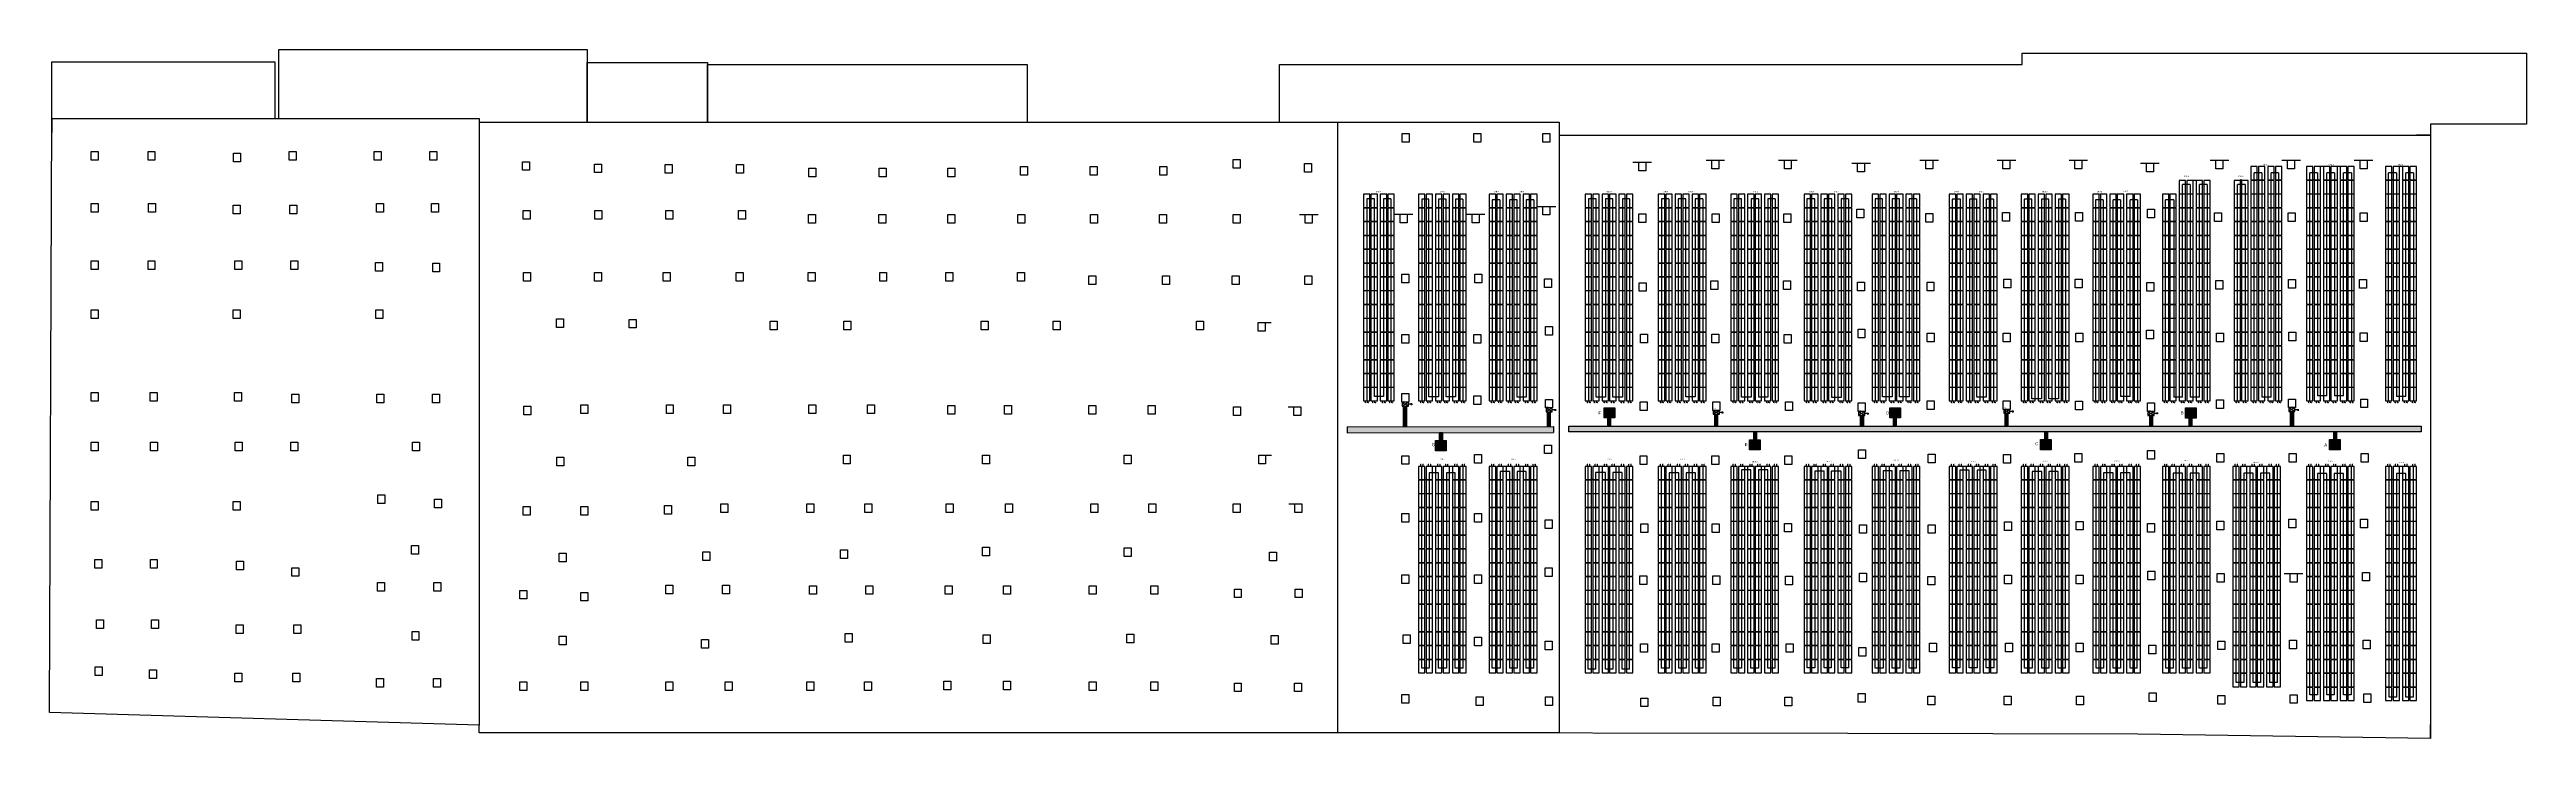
# Model space of a CAD drawing. Header units: inches. Extents: x 66 to 673, y 42 to 161.
# Drawn here: x 65.7 to 491.1, y 42.9 to 161.1 of the extents above; entities that cross this region are included whole.
import ezdxf

# ---------------------------------------------------------------- set-up
doc = ezdxf.new("R2010")
doc.units = ezdxf.units.IN
doc.header["$MEASUREMENT"] = 0
doc.layers.add('PDF2_Geometry', color=7, linetype='Continuous', true_color=0x2676ba)
doc.styles.get("Standard").update_dxf_attribs({"font": 'arial.ttf'})

msp = doc.modelspace()

# ---------------------------------------------------------------- hatches: boundary and pattern name
h = msp.add_hatch(color=8)
h.dxf.hatch_style = 1
h.paths.add_polyline_path([(298.7, 99.94), (298.22, 99.94), (298.22, 96.38), (298.7, 96.38)])
h = msp.add_hatch(color=8)
h.dxf.hatch_style = 1
h.paths.add_polyline_path([(323.41, 98.96), (322.93, 98.96), (322.93, 96.43), (323.41, 96.43)])
h = msp.add_hatch(color=1)
h.dxf.hatch_style = 1
h.paths.add_polyline_path([(334.47, 97.91), (334.47, 99.65), (332.66, 99.65), (332.66, 97.91)])
h = msp.add_hatch(color=8)
h.dxf.hatch_style = 1
h.paths.add_polyline_path([(333.76, 97.91), (333.28, 97.91), (333.28, 96.53), (333.76, 96.53)])
h = msp.add_hatch(color=8)
h.dxf.hatch_style = 1
h.paths.add_polyline_path([(352.13, 98.54), (351.65, 98.54), (351.65, 96.53), (352.13, 96.53)])
h = msp.add_hatch(color=8)
h.dxf.hatch_style = 1
h.paths.add_polyline_path([(377.18, 98.35), (376.7, 98.35), (376.7, 96.53), (377.18, 96.53)])
h = msp.add_hatch(color=1)
h.dxf.hatch_style = 1
h.paths.add_polyline_path([(383.54, 97.91), (383.54, 99.65), (381.72, 99.65), (381.72, 97.91)])
h = msp.add_hatch(color=8)
h.dxf.hatch_style = 1
h.paths.add_polyline_path([(382.83, 97.91), (382.35, 97.91), (382.35, 96.53), (382.83, 96.53)])
h = msp.add_hatch(color=8)
h.dxf.hatch_style = 1
h.paths.add_polyline_path([(401.98, 98.72), (401.51, 98.72), (401.51, 96.53), (401.98, 96.53)])
h = msp.add_hatch(color=8)
h.dxf.hatch_style = 1
h.paths.add_polyline_path([(426.84, 98.35), (426.36, 98.35), (426.36, 96.53), (426.84, 96.53)])
h = msp.add_hatch(color=1)
h.dxf.hatch_style = 1
h.paths.add_polyline_path([(434.33, 99.65), (432.52, 99.65), (432.52, 97.9), (434.33, 97.9)])
h = msp.add_hatch(color=8)
h.dxf.hatch_style = 1
h.paths.add_polyline_path([(433.62, 97.9), (433.14, 97.9), (433.14, 96.53), (433.62, 96.53)])
h = msp.add_hatch(color=8)
h.dxf.hatch_style = 1
h.paths.add_polyline_path([(450.56, 96.53), (451.04, 96.53), (451.04, 99.02), (450.56, 99.02)])
h = msp.add_hatch(color=8)
h.dxf.hatch_style = 1
h.paths.add_polyline_path([(323.96, 96.43), (288.55, 96.37), (288.55, 95.38), (323.96, 95.44)])
h.paths.add_polyline_path([(472.96, 96.53), (326.57, 96.53), (326.57, 95.54), (472.96, 95.54)])
h = msp.add_hatch(color=1)
h.dxf.hatch_style = 1
h.paths.add_polyline_path([(303.7, 94.03), (303.7, 92.28), (305.51, 92.28), (305.51, 94.03)])
h = msp.add_hatch(color=8)
h.dxf.hatch_style = 1
h.paths.add_polyline_path([(304.41, 94.03), (304.89, 94.03), (304.89, 95.39), (304.41, 95.39)])
h = msp.add_hatch(color=1)
h.dxf.hatch_style = 1
h.paths.add_polyline_path([(357.64, 94.17), (357.64, 92.42), (359.45, 92.42), (359.45, 94.17)])
h = msp.add_hatch(color=8)
h.dxf.hatch_style = 1
h.paths.add_polyline_path([(358.83, 95.54), (358.35, 95.54), (358.35, 94.17), (358.83, 94.17)])
h = msp.add_hatch(color=1)
h.dxf.hatch_style = 1
h.paths.add_polyline_path([(407.62, 94.2), (407.62, 92.46), (409.43, 92.46), (409.43, 94.2)])
h = msp.add_hatch(color=3)
h.dxf.hatch_style = 1
h.paths.add_polyline_path([(407.62, 94.17), (407.62, 92.42), (409.43, 92.42), (409.43, 94.17)])
h = msp.add_hatch(color=8)
h.dxf.hatch_style = 1
h.paths.add_polyline_path([(408.33, 94.21), (408.81, 94.21), (408.81, 95.57), (408.33, 95.57)])
h = msp.add_hatch(color=1)
h.dxf.hatch_style = 1
h.paths.add_polyline_path([(408.33, 94.17), (408.81, 94.17), (408.81, 95.54), (408.33, 95.54)])
h = msp.add_hatch(color=3)
h.dxf.hatch_style = 1
h.paths.add_polyline_path([(457.26, 94.19), (457.26, 92.44), (459.07, 92.44), (459.07, 94.19)])
h = msp.add_hatch(color=1)
h.dxf.hatch_style = 1
h.paths.add_polyline_path([(457.26, 94.19), (457.26, 92.44), (459.07, 92.44), (459.07, 94.19)])
h = msp.add_hatch(color=8)
h.dxf.hatch_style = 1
h.paths.add_polyline_path([(457.97, 94.17), (458.45, 94.17), (458.45, 95.53), (457.97, 95.53)])

# ---------------------------------------------------------------- linework, layer by layer
for p, q in [((66.05, 149.28), (66.05, 159.01)), ((66.05, 159.01), (104.35, 159.01)), ((104.35, 159.01), (104.35, 149.28)), ((105.06, 149.28), (105.06, 161.11)), ((105.06, 161.11), (158.01, 161.11)), ((158.01, 161.11), (158.01, 148.65)), ((158.01, 148.65), (158.01, 158.91)), ((158.01, 158.91), (178.69, 158.91)), ((178.69, 158.91), (178.69, 148.65)), ((178.69, 148.65), (178.69, 158.57)), ((178.69, 158.57), (233.55, 158.57)), ((233.55, 158.57), (233.55, 148.65)), ((276.93, 148.65), (276.93, 158.55)), ((276.93, 158.55), (403.67, 158.55)), ((403.67, 158.55), (404.45, 158.55)), ((404.45, 158.55), (404.45, 160.51)), ((404.45, 160.51), (491.06, 160.51)), ((491.06, 160.51), (491.06, 148.29)), ((65.67, 47.37), (66.05, 149.28)), ((66.05, 149.28), (139.43, 149.28)), ((66.05, 149.28), (66.05, 146.88)), ((66.05, 149.28), (68.45, 149.28)), ((104.35, 149.28), (105.06, 149.28)), ((139.43, 149.28), (139.43, 45.22)), ((139.43, 148.65), (286.85, 148.65)), ((139.43, 148.65), (141.83, 148.65)), ((233.55, 148.65), (276.93, 148.65)), ((286.85, 148.65), (286.85, 43.87)), ((286.85, 148.65), (324.96, 148.65)), ((286.85, 148.65), (286.85, 146.25)), ((286.85, 148.65), (289.25, 148.65)), ((297.98, 146.73), (299.18, 146.73)), ((297.98, 145.25), (297.98, 146.73)), ((299.18, 145.25), (297.98, 145.25)), ((299.18, 146.73), (299.18, 146.45)), ((299.18, 146.45), (299.18, 146.45)), ((299.18, 146.45), (299.18, 145.25)), ((310.28, 146.73), (311.48, 146.73)), ((310.28, 145.25), (310.28, 146.73)), ((311.48, 145.25), (310.28, 145.25)), ((311.48, 146.73), (311.48, 146.45)), ((311.48, 146.45), (311.48, 146.45)), ((311.48, 146.45), (311.48, 145.25)), ((322.14, 146.73), (323.34, 146.73)), ((322.14, 145.25), (322.14, 146.73)), ((323.34, 145.25), (322.14, 145.25)), ((323.34, 146.73), (323.34, 146.45)), ((323.34, 146.45), (323.34, 146.45)), ((323.34, 146.45), (323.34, 145.25)), ((324.96, 148.65), (324.96, 43.93)), ((324.96, 146.42), (374.53, 146.42)), ((324.96, 146.42), (327.36, 146.42)), ((374.53, 146.42), (424.32, 146.42)), ((424.32, 146.42), (474.56, 146.42)), ((474.56, 146.42), (472.16, 146.42)), ((491.06, 148.29), (474.56, 148.29)), ((474.56, 148.29), (474.56, 146.42)), ((474.56, 146.42), (474.56, 42.93)), ((474.56, 146.42), (474.56, 144.02)), ((72.84, 143.64), (74.04, 143.64)), ((72.84, 142.16), (72.84, 143.64)), ((74.04, 142.16), (72.84, 142.16)), ((74.04, 143.64), (74.04, 143.36)), ((74.04, 143.36), (74.04, 143.36)), ((74.04, 143.36), (74.04, 142.16)), ((82.58, 143.64), (83.78, 143.64)), ((82.58, 142.16), (82.58, 143.64)), ((83.78, 142.16), (82.58, 142.16)), ((83.78, 143.64), (83.78, 143.36)), ((83.78, 143.36), (83.78, 143.36)), ((83.78, 143.36), (83.78, 142.16)), ((97.28, 143.36), (98.48, 143.36)), ((97.28, 141.88), (97.28, 143.36)), ((98.48, 141.88), (97.28, 141.88)), ((98.48, 143.36), (98.48, 143.08)), ((98.48, 143.08), (98.48, 143.08)), ((98.48, 143.08), (98.48, 141.88)), ((106.82, 143.64), (108.02, 143.64)), ((106.82, 142.16), (106.82, 143.64)), ((108.02, 142.16), (106.82, 142.16)), ((108.02, 143.64), (108.02, 143.36)), ((108.02, 143.36), (108.02, 143.36)), ((108.02, 143.36), (108.02, 142.16)), ((121.43, 143.64), (122.63, 143.64)), ((121.43, 142.16), (121.43, 143.64)), ((122.63, 142.16), (121.43, 142.16)), ((122.63, 143.64), (122.63, 143.36)), ((122.63, 143.36), (122.63, 143.36)), ((122.63, 143.36), (122.63, 142.16)), ((130.96, 143.64), (132.16, 143.64)), ((130.96, 142.16), (130.96, 143.64)), ((132.16, 142.16), (130.96, 142.16)), ((132.16, 143.64), (132.16, 143.36)), ((132.16, 143.36), (132.16, 143.36)), ((132.16, 143.36), (132.16, 142.16)), ((146.88, 141.88), (148.08, 141.88)), ((146.88, 140.4), (146.88, 141.88)), ((148.08, 140.4), (146.88, 140.4)), ((148.08, 141.88), (148.08, 141.6)), ((148.08, 141.6), (148.08, 141.6)), ((148.08, 141.6), (148.08, 140.4)), ((159.26, 141.48), (160.46, 141.48)), ((159.26, 140), (159.26, 141.48)), ((160.46, 141.48), (160.46, 141.2)), ((160.46, 141.2), (160.46, 141.2)), ((160.46, 141.2), (160.46, 140)), ((171.4, 141.37), (172.6, 141.37)), ((171.4, 139.89), (171.4, 141.37)), ((172.6, 141.37), (172.6, 141.09)), ((172.6, 141.09), (172.6, 141.09)), ((172.6, 141.09), (172.6, 139.89)), ((183.66, 141.37), (184.86, 141.37)), ((183.66, 139.89), (183.66, 141.37)), ((184.86, 141.37), (184.86, 141.09)), ((184.86, 141.09), (184.86, 141.09)), ((184.86, 141.09), (184.86, 139.89)), ((196.05, 140.74), (197.25, 140.74)), ((196.05, 139.26), (196.05, 140.74)), ((197.25, 140.74), (197.25, 140.46)), ((197.25, 140.46), (197.25, 140.46)), ((197.25, 140.46), (197.25, 139.26)), ((208.16, 140.74), (209.36, 140.74)), ((208.16, 139.26), (208.16, 140.74)), ((209.36, 140.74), (209.36, 140.46)), ((209.36, 140.46), (209.36, 140.46)), ((209.36, 140.46), (209.36, 139.26)), ((219.95, 140.74), (221.15, 140.74)), ((219.95, 139.26), (219.95, 140.74)), ((221.15, 140.74), (221.15, 140.46)), ((221.15, 140.46), (221.15, 140.46)), ((221.15, 140.46), (221.15, 139.26)), ((232.44, 141.04), (233.64, 141.04)), ((232.44, 139.56), (232.44, 141.04)), ((233.64, 141.04), (233.64, 140.76)), ((233.64, 140.76), (233.64, 140.76)), ((233.64, 140.76), (233.64, 139.56)), ((244.37, 141.04), (245.57, 141.04)), ((244.37, 139.56), (244.37, 141.04)), ((245.57, 141.04), (245.57, 140.76)), ((245.57, 140.76), (245.57, 140.76)), ((245.57, 140.76), (245.57, 139.56)), ((256.34, 141.04), (257.54, 141.04)), ((256.34, 139.56), (256.34, 141.04)), ((257.54, 141.04), (257.54, 140.76)), ((257.54, 140.76), (257.54, 140.76)), ((257.54, 140.76), (257.54, 139.56)), ((268.93, 142.24), (270.13, 142.24)), ((268.93, 140.76), (268.93, 142.24)), ((270.13, 140.76), (268.93, 140.76)), ((270.13, 142.24), (270.13, 141.96)), ((270.13, 141.96), (270.13, 141.96)), ((270.13, 141.96), (270.13, 140.76)), ((281.18, 141.57), (282.38, 141.57)), ((281.18, 140.09), (281.18, 141.57)), ((282.38, 141.57), (282.38, 141.29)), ((282.38, 141.29), (282.38, 141.29)), ((282.38, 141.29), (282.38, 140.09)), ((337.6, 141.79), (338.6, 141.79)), ((338.6, 141.79), (339.8, 141.79)), ((338.6, 140.31), (338.6, 141.79)), ((338.6, 141.79), (339.8, 141.79)), ((338.6, 140.31), (338.6, 141.79)), ((339.8, 141.79), (339.8, 141.51)), ((339.8, 141.79), (339.8, 141.51)), ((339.8, 141.79), (340.8, 141.79)), ((339.8, 141.51), (339.8, 141.51)), ((339.8, 141.51), (339.8, 140.31)), ((339.8, 141.51), (339.8, 141.51)), ((339.8, 141.51), (339.8, 140.31)), ((350.16, 142.13), (351.16, 142.13)), ((351.16, 142.13), (352.36, 142.13)), ((351.16, 140.65), (351.16, 142.13)), ((352.36, 140.65), (351.16, 140.65)), ((352.36, 142.13), (352.36, 141.85)), ((352.36, 142.13), (353.36, 142.13)), ((352.36, 141.85), (352.36, 141.85)), ((352.36, 141.85), (352.36, 140.65)), ((362.61, 142.13), (363.61, 142.13)), ((363.61, 142.13), (364.81, 142.13)), ((363.61, 140.65), (363.61, 142.13)), ((364.81, 140.65), (363.61, 140.65)), ((364.81, 142.13), (364.81, 141.85)), ((364.81, 142.13), (365.81, 142.13)), ((364.81, 141.85), (364.81, 141.85)), ((364.81, 141.85), (364.81, 140.65)), ((375.2, 141.63), (376.2, 141.63)), ((376.2, 141.63), (377.4, 141.63)), ((376.2, 140.15), (376.2, 141.63)), ((377.4, 141.63), (377.4, 141.35)), ((377.4, 141.63), (378.4, 141.63)), ((377.4, 141.35), (377.4, 141.35)), ((377.4, 141.35), (377.4, 140.15)), ((386.89, 142.13), (387.89, 142.13)), ((387.89, 142.13), (389.09, 142.13)), ((387.89, 140.65), (387.89, 142.13)), ((389.09, 140.65), (387.89, 140.65)), ((389.09, 142.13), (389.09, 141.85)), ((389.09, 142.13), (390.09, 142.13)), ((389.09, 141.85), (389.09, 141.85)), ((389.09, 141.85), (389.09, 140.65)), ((400.14, 142.13), (401.14, 142.13)), ((401.14, 142.13), (402.34, 142.13)), ((401.14, 140.65), (401.14, 142.13)), ((402.34, 140.65), (401.14, 140.65)), ((402.34, 142.13), (402.34, 141.85)), ((402.34, 142.13), (403.34, 142.13)), ((402.34, 141.85), (402.34, 141.85)), ((402.34, 141.85), (402.34, 140.65)), ((412.5, 142.13), (413.5, 142.13)), ((413.5, 142.13), (414.7, 142.13)), ((413.5, 140.65), (413.5, 142.13)), ((414.7, 140.65), (413.5, 140.65)), ((414.7, 142.13), (414.7, 141.85)), ((414.7, 142.13), (415.7, 142.13)), ((414.7, 141.85), (414.7, 141.85)), ((414.7, 141.85), (414.7, 140.65)), ((424.79, 141.61), (425.79, 141.61)), ((425.79, 141.61), (426.99, 141.61)), ((425.79, 140.13), (425.79, 141.61)), ((426.99, 141.61), (426.99, 141.33)), ((426.99, 141.61), (427.99, 141.61)), ((426.99, 141.33), (426.99, 141.33)), ((426.99, 141.33), (426.99, 140.13)), ((436.73, 142.13), (437.73, 142.13)), ((437.73, 142.13), (438.93, 142.13)), ((437.73, 140.65), (437.73, 142.13)), ((438.93, 140.65), (437.73, 140.65)), ((438.93, 142.13), (438.93, 141.85)), ((438.93, 142.13), (439.93, 142.13)), ((438.93, 141.85), (438.93, 141.85)), ((438.93, 141.85), (438.93, 140.65)), ((449.04, 142.13), (450.04, 142.13)), ((450.04, 142.13), (451.24, 142.13)), ((450.04, 140.65), (450.04, 142.13)), ((451.24, 140.65), (450.04, 140.65)), ((451.24, 142.13), (451.24, 141.85)), ((451.24, 142.13), (452.24, 142.13)), ((451.24, 141.85), (451.24, 141.85)), ((451.24, 141.85), (451.24, 140.65)), ((456.19, 141.03), (455.69, 141.03)), ((459.09, 141.03), (458.59, 141.03)), ((461.49, 142.13), (462.49, 142.13)), ((462.49, 142.13), (463.69, 142.13)), ((462.49, 140.65), (462.49, 142.13)), ((463.69, 140.65), (462.49, 140.65)), ((463.69, 142.13), (463.69, 141.85)), ((463.69, 142.13), (464.69, 142.13)), ((463.69, 141.85), (463.69, 141.85)), ((463.69, 141.85), (463.69, 140.65)), ((469.76, 141.03), (469.26, 141.03)), ((160.46, 140), (159.26, 140)), ((172.6, 139.89), (171.4, 139.89)), ((184.86, 139.89), (183.66, 139.89)), ((197.25, 139.26), (196.05, 139.26)), ((209.36, 139.26), (208.16, 139.26)), ((221.15, 139.26), (219.95, 139.26)), ((233.64, 139.56), (232.44, 139.56)), ((245.57, 139.56), (244.37, 139.56)), ((257.54, 139.56), (256.34, 139.56)), ((282.38, 140.09), (281.18, 140.09)), ((339.8, 140.31), (338.6, 140.31)), ((339.8, 140.31), (338.6, 140.31)), ((377.4, 140.15), (376.2, 140.15)), ((417.69, 136.39), (417.69, 136.29)), ((417.89, 136.39), (417.89, 136.29)), ((420.59, 136.39), (420.59, 136.29)), ((420.79, 136.39), (420.79, 136.29)), ((423.49, 136.39), (423.49, 136.29)), ((423.69, 136.39), (423.69, 136.29)), ((426.99, 140.13), (425.79, 140.13)), ((429.63, 136.39), (429.63, 136.29)), ((429.83, 136.39), (429.83, 136.29)), ((432.53, 136.39), (432.53, 136.29)), ((432.73, 136.39), (432.73, 136.29)), ((434.33, 138.66), (433.83, 138.66)), ((435.43, 136.39), (435.43, 136.29)), ((435.63, 136.39), (435.63, 136.29)), ((442.14, 138.76), (441.94, 138.76)), ((441.94, 138.76), (441.94, 138.66)), ((441.94, 136.39), (441.94, 136.29)), ((442.14, 138.76), (442.14, 138.66)), ((442.14, 136.39), (442.14, 136.29)), ((445.04, 138.76), (444.84, 138.76)), ((444.84, 138.76), (444.84, 138.66)), ((444.84, 136.39), (444.84, 136.29)), ((445.04, 138.76), (445.04, 138.66)), ((445.04, 136.39), (445.04, 136.29)), ((447.74, 136.39), (447.74, 136.29)), ((447.94, 136.39), (447.94, 136.29)), ((454.59, 138.76), (454.39, 138.76)), ((454.39, 138.76), (454.39, 138.66)), ((454.39, 136.39), (454.39, 136.29)), ((454.59, 138.76), (454.59, 138.66)), ((454.59, 136.39), (454.59, 136.29)), ((457.49, 138.76), (457.29, 138.76)), ((457.29, 138.76), (457.29, 138.66)), ((457.29, 136.39), (457.29, 136.29)), ((457.49, 138.76), (457.49, 138.66)), ((457.49, 136.39), (457.49, 136.29)), ((460.19, 136.39), (460.19, 136.29)), ((460.39, 136.39), (460.39, 136.29)), ((468.16, 138.76), (467.96, 138.76)), ((467.96, 138.76), (467.96, 138.66)), ((467.96, 136.39), (467.96, 136.29)), ((468.16, 138.76), (468.16, 138.66)), ((468.16, 136.39), (468.16, 136.29)), ((470.86, 136.39), (470.86, 136.29)), ((471.06, 136.39), (471.06, 136.29)), ((72.84, 134.7), (74.04, 134.7)), ((72.84, 133.22), (72.84, 134.7)), ((74.04, 133.22), (72.84, 133.22)), ((74.04, 134.7), (74.04, 134.42)), ((74.04, 134.42), (74.04, 134.42)), ((74.04, 134.42), (74.04, 133.22)), ((82.68, 134.7), (83.88, 134.7)), ((82.68, 133.22), (82.68, 134.7)), ((83.88, 133.22), (82.68, 133.22)), ((83.88, 134.7), (83.88, 134.42)), ((83.88, 134.42), (83.88, 134.42)), ((83.88, 134.42), (83.88, 133.22)), ((97.18, 134.42), (98.38, 134.42)), ((97.18, 132.94), (97.18, 134.42)), ((98.38, 132.94), (97.18, 132.94)), ((98.38, 134.42), (98.38, 134.14)), ((98.38, 134.14), (98.38, 134.14)), ((98.38, 134.14), (98.38, 132.94)), ((106.92, 134.42), (108.12, 134.42)), ((106.92, 132.94), (106.92, 134.42)), ((108.12, 132.94), (106.92, 132.94)), ((108.12, 134.42), (108.12, 134.14)), ((108.12, 134.14), (108.12, 134.14)), ((108.12, 134.14), (108.12, 132.94)), ((121.83, 134.7), (123.03, 134.7)), ((121.83, 133.22), (121.83, 134.7)), ((123.03, 133.22), (121.83, 133.22)), ((123.03, 134.7), (123.03, 134.42)), ((123.03, 134.42), (123.03, 134.42)), ((123.03, 134.42), (123.03, 133.22)), ((131.26, 134.7), (132.46, 134.7)), ((131.26, 133.22), (131.26, 134.7)), ((132.46, 133.22), (131.26, 133.22)), ((132.46, 134.7), (132.46, 134.42)), ((132.46, 134.42), (132.46, 134.42)), ((132.46, 134.42), (132.46, 133.22)), ((147.02, 133.48), (148.22, 133.48)), ((147.02, 132), (147.02, 133.48)), ((148.22, 132), (147.02, 132)), ((148.22, 133.48), (148.22, 133.2)), ((148.22, 133.2), (148.22, 133.2)), ((148.22, 133.2), (148.22, 132)), ((159.32, 133.48), (160.52, 133.48)), ((159.32, 132), (159.32, 133.48)), ((160.52, 132), (159.32, 132)), ((160.52, 133.48), (160.52, 133.2)), ((160.52, 133.2), (160.52, 133.2)), ((160.52, 133.2), (160.52, 132)), ((171.52, 133.48), (172.72, 133.48)), ((171.52, 132), (171.52, 133.48)), ((172.72, 132), (171.52, 132)), ((172.72, 133.48), (172.72, 133.2)), ((172.72, 133.2), (172.72, 133.2)), ((172.72, 133.2), (172.72, 132)), ((183.99, 133.48), (185.19, 133.48)), ((183.99, 132), (183.99, 133.48)), ((185.19, 132), (183.99, 132)), ((185.19, 133.48), (185.19, 133.2)), ((185.19, 133.2), (185.19, 133.2)), ((185.19, 133.2), (185.19, 132)), ((196, 132.84), (197.2, 132.84)), ((196, 131.36), (196, 132.84)), ((197.2, 132.84), (197.2, 132.56)), ((197.2, 132.56), (197.2, 132.56)), ((197.2, 132.56), (197.2, 131.36)), ((208.09, 132.84), (209.29, 132.84)), ((208.09, 131.36), (208.09, 132.84)), ((209.29, 132.84), (209.29, 132.56)), ((209.29, 132.56), (209.29, 132.56)), ((209.29, 132.56), (209.29, 131.36)), ((219.92, 132.84), (221.12, 132.84)), ((219.92, 131.36), (219.92, 132.84)), ((221.12, 132.84), (221.12, 132.56)), ((221.12, 132.56), (221.12, 132.56)), ((221.12, 132.56), (221.12, 131.36)), ((231.95, 132.84), (233.15, 132.84)), ((231.95, 131.36), (231.95, 132.84)), ((233.15, 132.84), (233.15, 132.56)), ((233.15, 132.56), (233.15, 132.56)), ((233.15, 132.56), (233.15, 131.36)), ((244.45, 132.84), (245.65, 132.84)), ((244.45, 131.36), (244.45, 132.84)), ((245.65, 132.84), (245.65, 132.56)), ((245.65, 132.56), (245.65, 132.56)), ((245.65, 132.56), (245.65, 131.36)), ((256.32, 132.84), (257.52, 132.84)), ((256.32, 131.36), (256.32, 132.84)), ((257.52, 132.84), (257.52, 132.56)), ((257.52, 132.56), (257.52, 132.56)), ((257.52, 132.56), (257.52, 131.36)), ((268.96, 132.84), (270.16, 132.84)), ((268.96, 131.36), (268.96, 132.84)), ((270.16, 132.84), (270.16, 132.56)), ((270.16, 132.56), (270.16, 132.56)), ((270.16, 132.56), (270.16, 131.36)), ((280.32, 132.84), (281.32, 132.84)), ((281.32, 132.84), (282.52, 132.84)), ((281.32, 131.36), (281.32, 132.84)), ((282.52, 132.84), (282.52, 132.56)), ((282.52, 132.84), (283.52, 132.84)), ((282.52, 132.56), (282.52, 132.56)), ((282.52, 132.56), (282.52, 131.36)), ((296.62, 132.85), (297.62, 132.85)), ((297.62, 132.85), (298.82, 132.85)), ((297.62, 131.37), (297.62, 132.85)), ((298.82, 132.85), (298.82, 132.57)), ((298.82, 132.85), (299.82, 132.85)), ((298.82, 132.57), (298.82, 132.57)), ((298.82, 132.57), (298.82, 131.37)), ((308.99, 132.85), (309.99, 132.85)), ((309.99, 132.85), (311.19, 132.85)), ((309.99, 131.37), (309.99, 132.85)), ((311.19, 132.85), (311.19, 132.57)), ((311.19, 132.85), (312.19, 132.85)), ((311.19, 132.57), (311.19, 132.57)), ((311.19, 132.57), (311.19, 131.37)), ((321.14, 134.22), (322.14, 134.22)), ((322.14, 134.22), (323.34, 134.22)), ((322.14, 132.74), (322.14, 134.22)), ((323.34, 132.74), (322.14, 132.74)), ((323.34, 134.22), (323.34, 133.94)), ((323.34, 134.22), (324.34, 134.22)), ((323.34, 133.94), (323.34, 133.94)), ((323.34, 133.94), (323.34, 132.74)), ((338.6, 132.95), (339.8, 132.95)), ((338.6, 131.47), (338.6, 132.95)), ((339.8, 132.95), (339.8, 132.67)), ((339.8, 132.67), (339.8, 132.67)), ((339.8, 132.67), (339.8, 131.47)), ((351.23, 132.91), (352.43, 132.91)), ((351.23, 131.43), (351.23, 132.91)), ((352.43, 132.91), (352.43, 132.63)), ((352.43, 132.63), (352.43, 132.63)), ((352.43, 132.63), (352.43, 131.43)), ((363.52, 132.91), (364.72, 132.91)), ((363.52, 131.43), (363.52, 132.91)), ((364.72, 132.91), (364.72, 132.63)), ((364.72, 132.63), (364.72, 132.63)), ((364.72, 132.63), (364.72, 131.43)), ((368.1, 134.02), (368.1, 133.92)), ((368.3, 134.02), (368.3, 133.92)), ((371, 134.02), (371, 133.92)), ((371.2, 134.02), (371.2, 133.92)), ((373.9, 134.02), (373.9, 133.92)), ((374.1, 134.02), (374.1, 133.92)), ((376.04, 133.71), (377.24, 133.71)), ((376.04, 132.23), (376.04, 133.71)), ((377.24, 132.23), (376.04, 132.23)), ((377.24, 133.71), (377.24, 133.43)), ((377.24, 133.43), (377.24, 133.43)), ((377.24, 133.43), (377.24, 132.23)), ((379.79, 134.02), (379.79, 133.92)), ((379.99, 134.02), (379.99, 133.92)), ((382.69, 134.02), (382.69, 133.92)), ((382.89, 134.02), (382.89, 133.92)), ((385.59, 134.02), (385.59, 133.92)), ((385.79, 134.02), (385.79, 133.92)), ((387.9, 132.99), (389.1, 132.99)), ((387.9, 131.5), (387.9, 132.99)), ((389.1, 132.99), (389.1, 132.7)), ((389.1, 132.7), (389.1, 132.7)), ((389.1, 132.7), (389.1, 131.5)), ((393.04, 134.02), (393.04, 133.92)), ((393.24, 134.02), (393.24, 133.92)), ((395.94, 134.02), (395.94, 133.92)), ((396.14, 134.02), (396.14, 133.92)), ((398.84, 134.02), (398.84, 133.92)), ((399.04, 134.02), (399.04, 133.92)), ((401.08, 133.16), (402.28, 133.16)), ((401.08, 131.68), (401.08, 133.16)), ((402.28, 133.16), (402.28, 132.88)), ((402.28, 132.88), (402.28, 132.88)), ((402.28, 132.88), (402.28, 131.68)), ((405.4, 134.02), (405.4, 133.92)), ((405.6, 134.02), (405.6, 133.92)), ((408.3, 134.02), (408.3, 133.92)), ((408.5, 134.02), (408.5, 133.92)), ((411.2, 134.02), (411.2, 133.92)), ((411.4, 134.02), (411.4, 133.92)), ((413.61, 133.16), (414.81, 133.16)), ((413.61, 131.68), (413.61, 133.16)), ((414.81, 133.16), (414.81, 132.88)), ((414.81, 132.88), (414.81, 132.88)), ((414.81, 132.88), (414.81, 131.68)), ((417.69, 134.02), (417.69, 133.92)), ((417.89, 134.02), (417.89, 133.92)), ((420.59, 134.02), (420.59, 133.92)), ((420.79, 134.02), (420.79, 133.92)), ((423.49, 134.02), (423.49, 133.92)), ((423.69, 134.02), (423.69, 133.92)), ((425.96, 133.75), (427.16, 133.75)), ((425.96, 132.27), (425.96, 133.75)), ((427.16, 132.27), (425.96, 132.27)), ((427.16, 133.75), (427.16, 133.47)), ((427.16, 133.47), (427.16, 133.47)), ((427.16, 133.47), (427.16, 132.27)), ((429.63, 134.02), (429.63, 133.92)), ((429.83, 134.02), (429.83, 133.92)), ((432.53, 134.02), (432.53, 133.92)), ((432.73, 134.02), (432.73, 133.92)), ((435.43, 134.02), (435.43, 133.92)), ((435.63, 134.02), (435.63, 133.92)), ((437.51, 133.12), (438.71, 133.12)), ((437.51, 131.64), (437.51, 133.12)), ((438.71, 133.12), (438.71, 132.84)), ((438.71, 132.84), (438.71, 132.84)), ((438.71, 132.84), (438.71, 131.64)), ((441.94, 134.02), (441.94, 133.92)), ((442.14, 134.02), (442.14, 133.92)), ((444.84, 134.02), (444.84, 133.92)), ((445.04, 134.02), (445.04, 133.92)), ((447.74, 134.02), (447.74, 133.92)), ((447.94, 134.02), (447.94, 133.92)), ((450.16, 133.12), (451.36, 133.12)), ((450.16, 131.64), (450.16, 133.12)), ((451.36, 133.12), (451.36, 132.84)), ((451.36, 132.84), (451.36, 132.84)), ((451.36, 132.84), (451.36, 131.64)), ((454.39, 134.02), (454.39, 133.92)), ((454.59, 134.02), (454.59, 133.92)), ((457.29, 134.02), (457.29, 133.92)), ((457.49, 134.02), (457.49, 133.92)), ((460.19, 134.02), (460.19, 133.92)), ((460.39, 134.02), (460.39, 133.92)), ((462.49, 133.12), (463.69, 133.12)), ((462.49, 131.64), (462.49, 133.12)), ((463.69, 133.12), (463.69, 132.84)), ((463.69, 132.84), (463.69, 132.84)), ((463.69, 132.84), (463.69, 131.64)), ((467.96, 134.02), (467.96, 133.92)), ((468.16, 134.02), (468.16, 133.92)), ((470.86, 134.02), (470.86, 133.92)), ((471.06, 134.02), (471.06, 133.92)), ((197.2, 131.36), (196, 131.36)), ((209.29, 131.36), (208.09, 131.36)), ((221.12, 131.36), (219.92, 131.36)), ((233.15, 131.36), (231.95, 131.36)), ((245.65, 131.36), (244.45, 131.36)), ((257.52, 131.36), (256.32, 131.36)), ((270.16, 131.36), (268.96, 131.36)), ((282.52, 131.36), (281.32, 131.36)), ((292.62, 129.28), (292.62, 129.18)), ((295.52, 129.28), (295.52, 129.18)), ((298.82, 131.37), (297.62, 131.37)), ((302.09, 129.28), (302.09, 129.18)), ((304.99, 129.28), (304.99, 129.18)), ((307.89, 129.28), (307.89, 129.18)), ((311.19, 131.37), (309.99, 131.37)), ((314.24, 129.28), (314.24, 129.18)), ((317.14, 129.28), (317.14, 129.18)), ((320.04, 129.28), (320.04, 129.18)), ((330.7, 129.28), (330.7, 129.18)), ((333.6, 129.28), (333.6, 129.18)), ((336.5, 129.28), (336.5, 129.18)), ((339.8, 131.47), (338.6, 131.47)), ((343.26, 129.28), (343.26, 129.18)), ((346.16, 129.28), (346.16, 129.18)), ((349.06, 129.28), (349.06, 129.18)), ((352.43, 131.43), (351.23, 131.43)), ((355.71, 129.28), (355.71, 129.18)), ((358.61, 129.28), (358.61, 129.18)), ((361.51, 129.28), (361.51, 129.18)), ((364.72, 131.43), (363.52, 131.43)), ((368.3, 129.28), (368.3, 129.18)), ((371.2, 129.28), (371.2, 129.18)), ((374.1, 129.28), (374.1, 129.18)), ((379.99, 129.28), (379.99, 129.18)), ((382.89, 129.28), (382.89, 129.18)), ((385.79, 129.28), (385.79, 129.18)), ((389.1, 131.5), (387.9, 131.5)), ((393.24, 129.28), (393.24, 129.18)), ((396.14, 129.28), (396.14, 129.18)), ((399.04, 129.28), (399.04, 129.18)), ((402.28, 131.68), (401.08, 131.68)), ((405.6, 129.28), (405.6, 129.18)), ((408.5, 129.28), (408.5, 129.18)), ((411.4, 129.28), (411.4, 129.18)), ((414.81, 131.68), (413.61, 131.68)), ((417.89, 129.28), (417.89, 129.18)), ((420.79, 129.28), (420.79, 129.18)), ((423.69, 129.28), (423.69, 129.18)), ((429.83, 129.28), (429.83, 129.18)), ((432.73, 129.28), (432.73, 129.18)), ((435.63, 129.28), (435.63, 129.18)), ((438.71, 131.64), (437.51, 131.64)), ((442.14, 129.28), (442.14, 129.18)), ((445.04, 129.28), (445.04, 129.18)), ((447.94, 129.28), (447.94, 129.18)), ((451.36, 131.64), (450.16, 131.64)), ((454.59, 129.28), (454.59, 129.18)), ((457.49, 129.28), (457.49, 129.18)), ((460.39, 129.28), (460.39, 129.18)), ((463.69, 131.64), (462.49, 131.64)), ((468.16, 129.28), (468.16, 129.18)), ((471.06, 129.28), (471.06, 129.18)), ((72.84, 124.87), (74.04, 124.87)), ((72.84, 123.39), (72.84, 124.87)), ((74.04, 123.39), (72.84, 123.39)), ((74.04, 124.87), (74.04, 124.59)), ((74.04, 124.59), (74.04, 124.59)), ((74.04, 124.59), (74.04, 123.39)), ((82.58, 124.87), (83.78, 124.87)), ((82.58, 123.39), (82.58, 124.87)), ((83.78, 123.39), (82.58, 123.39)), ((83.78, 124.87), (83.78, 124.59)), ((83.78, 124.59), (83.78, 124.59)), ((83.78, 124.59), (83.78, 123.39)), ((97.49, 124.87), (98.69, 124.87)), ((97.49, 123.39), (97.49, 124.87)), ((98.69, 123.39), (97.49, 123.39)), ((98.69, 124.87), (98.69, 124.59)), ((98.69, 124.59), (98.69, 124.59)), ((98.69, 124.59), (98.69, 123.39)), ((107.12, 124.87), (108.32, 124.87)), ((107.12, 123.39), (107.12, 124.87)), ((108.32, 123.39), (107.12, 123.39)), ((108.32, 124.87), (108.32, 124.59)), ((108.32, 124.59), (108.32, 124.59)), ((108.32, 124.59), (108.32, 123.39)), ((121.63, 124.59), (122.83, 124.59)), ((121.63, 123.11), (121.63, 124.59)), ((122.83, 124.59), (122.83, 124.31)), ((122.83, 124.31), (122.83, 124.31)), ((122.83, 124.31), (122.83, 123.11)), ((131.47, 124.47), (132.67, 124.47)), ((131.47, 122.99), (131.47, 124.47)), ((132.67, 124.47), (132.67, 124.19)), ((132.67, 124.19), (132.67, 124.19)), ((132.67, 124.19), (132.67, 122.99)), ((429.63, 126.91), (429.63, 126.81)), ((429.83, 126.91), (429.83, 126.81)), ((432.53, 126.91), (432.53, 126.81)), ((432.73, 126.91), (432.73, 126.81)), ((435.43, 126.91), (435.43, 126.81)), ((435.63, 126.91), (435.63, 126.81)), ((441.94, 126.91), (441.94, 126.81)), ((442.14, 126.91), (442.14, 126.81)), ((444.84, 126.91), (444.84, 126.81)), ((445.04, 126.91), (445.04, 126.81)), ((447.74, 126.91), (447.74, 126.81)), ((447.94, 126.91), (447.94, 126.81)), ((454.39, 126.91), (454.39, 126.81)), ((454.59, 126.91), (454.59, 126.81)), ((457.29, 126.91), (457.29, 126.81)), ((457.49, 126.91), (457.49, 126.81)), ((460.19, 126.91), (460.19, 126.81)), ((460.39, 126.91), (460.39, 126.81)), ((467.96, 126.91), (467.96, 126.81)), ((468.16, 126.91), (468.16, 126.81)), ((470.86, 126.91), (470.86, 126.81)), ((471.06, 126.91), (471.06, 126.81)), ((122.83, 123.11), (121.63, 123.11)), ((132.67, 122.99), (131.47, 122.99)), ((147.05, 122.85), (148.25, 122.85)), ((147.05, 121.37), (147.05, 122.85)), ((148.25, 121.37), (147.05, 121.37)), ((148.25, 122.85), (148.25, 122.57)), ((148.25, 122.57), (148.25, 122.57)), ((148.25, 122.57), (148.25, 121.37)), ((159.27, 122.85), (160.47, 122.85)), ((159.27, 121.37), (159.27, 122.85)), ((160.47, 121.37), (159.27, 121.37)), ((160.47, 122.85), (160.47, 122.57)), ((160.47, 122.57), (160.47, 122.57)), ((160.47, 122.57), (160.47, 121.37)), ((171.06, 122.85), (172.26, 122.85)), ((171.06, 121.37), (171.06, 122.85)), ((172.26, 121.37), (171.06, 121.37)), ((172.26, 122.85), (172.26, 122.57)), ((172.26, 122.57), (172.26, 122.57)), ((172.26, 122.57), (172.26, 121.37)), ((183.62, 122.85), (184.82, 122.85)), ((183.62, 121.37), (183.62, 122.85)), ((184.82, 121.37), (183.62, 121.37)), ((184.82, 122.85), (184.82, 122.57)), ((184.82, 122.57), (184.82, 122.57)), ((184.82, 122.57), (184.82, 121.37)), ((195.94, 122.85), (197.14, 122.85)), ((195.94, 121.37), (195.94, 122.85)), ((197.14, 121.37), (195.94, 121.37)), ((197.14, 122.85), (197.14, 122.57)), ((197.14, 122.57), (197.14, 122.57)), ((197.14, 122.57), (197.14, 121.37)), ((208.24, 122.85), (209.44, 122.85)), ((208.24, 121.37), (208.24, 122.85)), ((209.44, 121.37), (208.24, 121.37)), ((209.44, 122.85), (209.44, 122.57)), ((209.44, 122.57), (209.44, 122.57)), ((209.44, 122.57), (209.44, 121.37)), ((219.63, 122.85), (220.83, 122.85)), ((219.63, 121.37), (219.63, 122.85)), ((220.83, 121.37), (219.63, 121.37)), ((220.83, 122.85), (220.83, 122.57)), ((220.83, 122.57), (220.83, 122.57)), ((220.83, 122.57), (220.83, 121.37)), ((231.89, 122.85), (233.09, 122.85)), ((231.89, 121.37), (231.89, 122.85)), ((233.09, 121.37), (231.89, 121.37)), ((233.09, 122.85), (233.09, 122.57)), ((233.09, 122.57), (233.09, 122.57)), ((233.09, 122.57), (233.09, 121.37)), ((244.14, 122.27), (245.34, 122.27)), ((244.14, 120.79), (244.14, 122.27)), ((245.34, 120.79), (244.14, 120.79)), ((245.34, 122.27), (245.34, 121.99)), ((245.34, 121.99), (245.34, 121.99)), ((245.34, 121.99), (245.34, 120.79)), ((256.84, 122.27), (258.04, 122.27)), ((256.84, 120.79), (256.84, 122.27)), ((258.04, 120.79), (256.84, 120.79)), ((258.04, 122.27), (258.04, 121.99)), ((258.04, 121.99), (258.04, 121.99)), ((258.04, 121.99), (258.04, 120.79)), ((268.78, 122.27), (269.98, 122.27)), ((268.78, 120.79), (268.78, 122.27)), ((269.98, 120.79), (268.78, 120.79)), ((269.98, 122.27), (269.98, 121.99)), ((269.98, 121.99), (269.98, 121.99)), ((269.98, 121.99), (269.98, 120.79)), ((281.27, 122.27), (282.47, 122.27)), ((281.27, 120.79), (281.27, 122.27)), ((282.47, 120.79), (281.27, 120.79)), ((282.47, 122.27), (282.47, 121.99)), ((282.47, 121.99), (282.47, 121.99)), ((282.47, 121.99), (282.47, 120.79)), ((297.91, 122.58), (299.11, 122.58)), ((297.91, 121.1), (297.91, 122.58)), ((299.11, 121.1), (297.91, 121.1)), ((299.11, 122.58), (299.11, 122.3)), ((299.11, 122.3), (299.11, 122.3)), ((299.11, 122.3), (299.11, 121.1)), ((310.45, 122.58), (311.65, 122.58)), ((310.45, 121.1), (310.45, 122.58)), ((311.65, 121.1), (310.45, 121.1)), ((311.65, 122.58), (311.65, 122.3)), ((311.65, 122.3), (311.65, 122.3)), ((311.65, 122.3), (311.65, 121.1)), ((322.42, 121.8), (323.62, 121.8)), ((322.42, 120.32), (322.42, 121.8)), ((323.62, 120.32), (322.42, 120.32)), ((323.62, 121.8), (323.62, 121.52)), ((323.62, 121.52), (323.62, 121.52)), ((323.62, 121.52), (323.62, 120.32)), ((324.96, 122.58), (324.96, 122.3)), ((324.96, 122.3), (324.96, 122.3)), ((324.96, 122.3), (324.96, 121.1)), ((338.7, 121.12), (339.9, 121.12)), ((338.7, 119.64), (338.7, 121.12)), ((339.9, 119.64), (338.7, 119.64)), ((339.9, 121.12), (339.9, 120.84)), ((339.9, 120.84), (339.9, 120.84)), ((339.9, 120.84), (339.9, 119.64)), ((351, 121.45), (352.2, 121.45)), ((351, 119.97), (351, 121.45)), ((352.2, 119.97), (351, 119.97)), ((352.2, 121.45), (352.2, 121.17)), ((352.2, 121.17), (352.2, 121.17)), ((352.2, 121.17), (352.2, 119.97)), ((363.49, 121.45), (364.69, 121.45)), ((363.49, 119.97), (363.49, 121.45)), ((364.69, 119.97), (363.49, 119.97)), ((364.69, 121.45), (364.69, 121.17)), ((364.69, 121.17), (364.69, 121.17)), ((364.69, 121.17), (364.69, 119.97)), ((376.2, 121.21), (377.4, 121.21)), ((376.2, 119.73), (376.2, 121.21)), ((377.4, 119.73), (376.2, 119.73)), ((377.4, 121.21), (377.4, 120.93)), ((377.4, 120.93), (377.4, 120.93)), ((377.4, 120.93), (377.4, 119.73)), ((388.11, 121.21), (389.31, 121.21)), ((388.11, 119.73), (388.11, 121.21)), ((389.31, 119.73), (388.11, 119.73)), ((389.31, 121.21), (389.31, 120.93)), ((389.31, 120.93), (389.31, 120.93)), ((389.31, 120.93), (389.31, 119.73)), ((401.32, 121.73), (402.52, 121.73)), ((401.32, 120.25), (401.32, 121.73)), ((402.52, 120.25), (401.32, 120.25)), ((402.52, 121.73), (402.52, 121.45)), ((402.52, 121.45), (402.52, 121.45)), ((402.52, 121.45), (402.52, 120.25)), ((413.57, 121.73), (414.77, 121.73)), ((413.57, 120.25), (413.57, 121.73)), ((414.77, 120.25), (413.57, 120.25)), ((414.77, 121.73), (414.77, 121.45)), ((414.77, 121.45), (414.77, 121.45)), ((414.77, 121.45), (414.77, 120.25)), ((425.89, 121.14), (427.09, 121.14)), ((425.89, 119.66), (425.89, 121.14)), ((427.09, 119.66), (425.89, 119.66)), ((427.09, 121.14), (427.09, 120.86)), ((427.09, 120.86), (427.09, 120.86)), ((427.09, 120.86), (427.09, 119.66)), ((437.69, 121.51), (438.89, 121.51)), ((437.69, 120.03), (437.69, 121.51)), ((438.89, 120.03), (437.69, 120.03)), ((438.89, 121.51), (438.89, 121.23)), ((438.89, 121.23), (438.89, 121.23)), ((438.89, 121.23), (438.89, 120.03)), ((450.17, 121.68), (451.37, 121.68)), ((450.17, 120.2), (450.17, 121.68)), ((451.37, 120.2), (450.17, 120.2)), ((451.37, 121.68), (451.37, 121.4)), ((451.37, 121.4), (451.37, 121.4)), ((451.37, 121.4), (451.37, 120.2)), ((462.37, 121.68), (463.57, 121.68)), ((462.37, 120.2), (462.37, 121.68)), ((463.57, 120.2), (462.37, 120.2)), ((463.57, 121.68), (463.57, 121.4)), ((463.57, 121.4), (463.57, 121.4)), ((463.57, 121.4), (463.57, 120.2)), ((72.84, 116.46), (74.04, 116.46)), ((72.84, 114.98), (72.84, 116.46)), ((74.04, 114.98), (72.84, 114.98)), ((74.04, 116.46), (74.04, 116.18)), ((74.04, 116.18), (74.04, 116.18)), ((74.04, 116.18), (74.04, 114.98)), ((97.18, 116.46), (98.38, 116.46)), ((97.18, 114.98), (97.18, 116.46)), ((98.38, 114.98), (97.18, 114.98)), ((98.38, 116.46), (98.38, 116.18)), ((98.38, 116.18), (98.38, 116.18)), ((98.38, 116.18), (98.38, 114.98)), ((121.73, 116.46), (122.93, 116.46)), ((121.73, 114.98), (121.73, 116.46)), ((122.93, 114.98), (121.73, 114.98)), ((122.93, 116.46), (122.93, 116.18)), ((122.93, 116.18), (122.93, 116.18)), ((122.93, 116.18), (122.93, 114.98)), ((152.73, 114.89), (153.93, 114.89)), ((152.73, 113.41), (152.73, 114.89)), ((153.93, 114.89), (153.93, 114.61)), ((153.93, 113.41), (152.73, 113.41)), ((153.93, 114.61), (153.93, 114.61)), ((153.93, 114.61), (153.93, 113.41)), ((165.2, 114.83), (166.4, 114.83)), ((165.2, 113.35), (165.2, 114.83)), ((166.4, 113.35), (165.2, 113.35)), ((166.4, 114.83), (166.4, 114.55)), ((166.4, 114.55), (166.4, 114.55)), ((166.4, 114.55), (166.4, 113.35)), ((189.43, 114.5), (190.63, 114.5)), ((189.43, 113.02), (189.43, 114.5)), ((190.63, 113.02), (189.43, 113.02)), ((190.63, 114.5), (190.63, 114.22)), ((190.63, 114.22), (190.63, 114.22)), ((190.63, 114.22), (190.63, 113.02)), ((202.08, 114.5), (203.28, 114.5)), ((202.08, 113.02), (202.08, 114.5)), ((203.28, 113.02), (202.08, 113.02)), ((203.28, 114.5), (203.28, 114.22)), ((203.28, 114.22), (203.28, 114.22)), ((203.28, 114.22), (203.28, 113.02)), ((225.69, 114.5), (226.89, 114.5)), ((225.69, 113.02), (225.69, 114.5)), ((226.89, 113.02), (225.69, 113.02)), ((226.89, 114.5), (226.89, 114.22)), ((226.89, 114.22), (226.89, 114.22)), ((226.89, 114.22), (226.89, 113.02)), ((238.04, 114.5), (239.24, 114.5)), ((238.04, 113.02), (238.04, 114.5)), ((239.24, 113.02), (238.04, 113.02)), ((239.24, 114.5), (239.24, 114.22)), ((239.24, 114.22), (239.24, 114.22)), ((239.24, 114.22), (239.24, 113.02)), ((262.66, 114.5), (263.86, 114.5)), ((262.66, 113.02), (262.66, 114.5)), ((263.86, 113.02), (262.66, 113.02)), ((263.86, 114.5), (263.86, 114.22)), ((263.86, 114.22), (263.86, 114.22)), ((263.86, 114.22), (263.86, 113.02)), ((273.27, 114.29), (274.47, 114.29)), ((273.27, 112.81), (273.27, 114.29)), ((274.47, 112.81), (273.27, 112.81)), ((274.47, 114.29), (274.47, 114.01)), ((274.47, 114.29), (275.47, 114.29)), ((274.47, 114.01), (274.47, 114.01)), ((274.47, 114.01), (274.47, 112.81)), ((297.91, 112.23), (299.11, 112.23)), ((297.91, 110.75), (297.91, 112.23)), ((299.11, 110.75), (297.91, 110.75)), ((299.11, 112.23), (299.11, 111.95)), ((299.11, 111.95), (299.11, 111.95)), ((299.11, 111.95), (299.11, 110.75)), ((310.31, 112.23), (311.51, 112.23)), ((310.31, 110.75), (310.31, 112.23)), ((311.51, 110.75), (310.31, 110.75)), ((311.51, 112.23), (311.51, 111.95)), ((311.51, 111.95), (311.51, 111.95)), ((311.51, 111.95), (311.51, 110.75)), ((322.58, 113.61), (323.78, 113.61)), ((322.58, 112.13), (322.58, 113.61)), ((323.78, 112.13), (322.58, 112.13)), ((323.78, 113.61), (323.78, 113.33)), ((323.78, 113.33), (323.78, 113.33)), ((323.78, 113.33), (323.78, 112.13)), ((338.91, 112.3), (340.11, 112.3)), ((338.91, 110.82), (338.91, 112.3)), ((340.11, 110.82), (338.91, 110.82)), ((340.11, 112.3), (340.11, 112.02)), ((340.11, 112.02), (340.11, 112.02)), ((340.11, 112.02), (340.11, 110.82)), ((351.16, 112.3), (352.36, 112.3)), ((351.16, 110.82), (351.16, 112.3)), ((352.36, 110.82), (351.16, 110.82)), ((352.36, 112.3), (352.36, 112.02)), ((352.36, 112.02), (352.36, 112.02)), ((352.36, 112.02), (352.36, 110.82)), ((363.58, 112.22), (364.78, 112.22)), ((363.58, 110.74), (363.58, 112.22)), ((364.78, 110.74), (363.58, 110.74)), ((364.78, 112.22), (364.78, 111.94)), ((364.78, 111.94), (364.78, 111.94)), ((364.78, 111.94), (364.78, 110.74)), ((376.26, 113.13), (377.46, 113.13)), ((376.26, 111.65), (376.26, 113.13)), ((377.46, 111.65), (376.26, 111.65)), ((377.46, 113.13), (377.46, 112.85)), ((377.46, 112.85), (377.46, 112.85)), ((377.46, 112.85), (377.46, 111.65)), ((388.15, 112.45), (389.35, 112.45)), ((388.15, 110.97), (388.15, 112.45)), ((389.35, 110.97), (388.15, 110.97)), ((389.35, 112.45), (389.35, 112.17)), ((389.35, 112.17), (389.35, 112.17)), ((389.35, 112.17), (389.35, 110.97)), ((401.18, 112.45), (402.38, 112.45)), ((401.18, 110.97), (401.18, 112.45)), ((402.38, 110.97), (401.18, 110.97)), ((402.38, 112.45), (402.38, 112.17)), ((402.38, 112.17), (402.38, 112.17)), ((402.38, 112.17), (402.38, 110.97)), ((413.69, 112.45), (414.89, 112.45)), ((413.69, 110.97), (413.69, 112.45)), ((414.89, 110.97), (413.69, 110.97)), ((414.89, 112.45), (414.89, 112.17)), ((414.89, 112.17), (414.89, 112.17)), ((414.89, 112.17), (414.89, 110.97)), ((425.82, 112.95), (427.02, 112.95)), ((425.82, 111.47), (425.82, 112.95)), ((427.02, 111.47), (425.82, 111.47)), ((427.02, 112.95), (427.02, 112.67)), ((427.02, 112.67), (427.02, 112.67)), ((427.02, 112.67), (427.02, 111.47)), ((437.84, 112.43), (439.04, 112.43)), ((437.84, 110.95), (437.84, 112.43)), ((439.04, 110.95), (437.84, 110.95)), ((439.04, 112.43), (439.04, 112.15)), ((439.04, 112.15), (439.04, 112.15)), ((439.04, 112.15), (439.04, 110.95)), ((450.25, 112.63), (451.45, 112.63)), ((450.25, 111.14), (450.25, 112.63)), ((451.45, 111.14), (450.25, 111.14)), ((451.45, 112.63), (451.45, 112.34)), ((451.45, 112.34), (451.45, 112.34)), ((451.45, 112.34), (451.45, 111.14)), ((462.5, 112.51), (463.7, 112.51)), ((462.5, 111.03), (462.5, 112.51)), ((463.7, 111.03), (462.5, 111.03)), ((463.7, 112.51), (463.7, 112.23)), ((463.7, 112.23), (463.7, 112.23)), ((463.7, 112.23), (463.7, 111.03)), ((72.84, 102.26), (74.04, 102.26)), ((72.84, 100.78), (72.84, 102.26)), ((74.04, 102.26), (74.04, 101.98)), ((82.97, 102.26), (84.17, 102.26)), ((82.97, 100.78), (82.97, 102.26)), ((84.17, 102.26), (84.17, 101.98)), ((97.42, 102.26), (98.62, 102.26)), ((97.42, 100.78), (97.42, 102.26)), ((98.62, 102.26), (98.62, 101.98)), ((74.04, 100.78), (72.84, 100.78)), ((74.04, 101.98), (74.04, 101.98)), ((74.04, 101.98), (74.04, 100.78)), ((84.17, 100.78), (82.97, 100.78)), ((84.17, 101.98), (84.17, 101.98)), ((84.17, 101.98), (84.17, 100.78)), ((98.62, 100.78), (97.42, 100.78)), ((98.62, 101.98), (98.62, 101.98)), ((98.62, 101.98), (98.62, 100.78)), ((107.27, 102), (108.47, 102)), ((107.27, 100.52), (107.27, 102)), ((108.47, 100.52), (107.27, 100.52)), ((108.47, 102), (108.47, 101.72)), ((108.47, 101.72), (108.47, 101.72)), ((108.47, 101.72), (108.47, 100.52)), ((121.87, 102), (123.07, 102)), ((121.87, 100.52), (121.87, 102)), ((123.07, 100.52), (121.87, 100.52)), ((123.07, 102), (123.07, 101.72)), ((123.07, 101.72), (123.07, 101.72)), ((123.07, 101.72), (123.07, 100.52)), ((131.46, 102), (132.66, 102)), ((131.46, 100.52), (131.46, 102)), ((132.66, 100.52), (131.46, 100.52)), ((132.66, 102), (132.66, 101.72)), ((132.66, 101.72), (132.66, 101.72)), ((132.66, 101.72), (132.66, 100.52)), ((147.13, 99.94), (148.33, 99.94)), ((147.13, 98.46), (147.13, 99.94)), ((148.33, 98.46), (147.13, 98.46)), ((148.33, 99.94), (148.33, 99.66)), ((148.33, 99.66), (148.33, 99.66)), ((148.33, 99.66), (148.33, 98.46)), ((156.91, 100.17), (158.11, 100.17)), ((156.91, 98.69), (156.91, 100.17)), ((158.11, 98.69), (156.91, 98.69)), ((158.11, 100.17), (158.11, 99.89)), ((158.11, 99.89), (158.11, 99.89)), ((158.11, 99.89), (158.11, 98.69)), ((171.6, 100.17), (172.8, 100.17)), ((171.6, 98.69), (171.6, 100.17)), ((172.8, 98.69), (171.6, 98.69)), ((172.8, 100.17), (172.8, 99.89)), ((172.8, 99.89), (172.8, 99.89)), ((172.8, 99.89), (172.8, 98.69)), ((181.44, 100.17), (182.64, 100.17)), ((181.44, 98.69), (181.44, 100.17)), ((182.64, 98.69), (181.44, 98.69)), ((182.64, 100.17), (182.64, 99.89)), ((182.64, 99.89), (182.64, 99.89)), ((182.64, 99.89), (182.64, 98.69)), ((196.08, 100.17), (197.28, 100.17)), ((196.08, 98.69), (196.08, 100.17)), ((197.28, 98.69), (196.08, 98.69)), ((197.28, 100.17), (197.28, 99.89)), ((197.28, 99.89), (197.28, 99.89)), ((197.28, 99.89), (197.28, 98.69)), ((206.14, 100.17), (207.34, 100.17)), ((206.14, 98.69), (206.14, 100.17)), ((207.34, 98.69), (206.14, 98.69)), ((207.34, 100.17), (207.34, 99.89)), ((207.34, 99.89), (207.34, 99.89)), ((207.34, 99.89), (207.34, 98.69)), ((219.95, 100.02), (221.15, 100.02)), ((219.95, 98.54), (219.95, 100.02)), ((221.15, 98.54), (219.95, 98.54)), ((221.15, 100.02), (221.15, 99.74)), ((221.15, 99.74), (221.15, 99.74)), ((221.15, 99.74), (221.15, 98.54)), ((229.7, 100.02), (230.9, 100.02)), ((229.7, 98.54), (229.7, 100.02)), ((230.9, 98.54), (229.7, 98.54)), ((230.9, 100.02), (230.9, 99.74)), ((230.9, 99.74), (230.9, 99.74)), ((230.9, 99.74), (230.9, 98.54)), ((244.18, 100.02), (245.38, 100.02)), ((244.18, 98.54), (244.18, 100.02)), ((245.38, 98.54), (244.18, 98.54)), ((245.38, 100.02), (245.38, 99.74)), ((245.38, 99.74), (245.38, 99.74)), ((245.38, 99.74), (245.38, 98.54)), ((254.35, 100.02), (255.55, 100.02)), ((254.35, 98.54), (254.35, 100.02)), ((255.55, 98.54), (254.35, 98.54)), ((255.55, 100.02), (255.55, 99.74)), ((255.55, 99.74), (255.55, 99.74)), ((255.55, 99.74), (255.55, 98.54)), ((269.01, 99.84), (270.21, 99.84)), ((269.01, 98.36), (269.01, 99.84)), ((270.21, 98.36), (269.01, 98.36)), ((270.21, 99.84), (270.21, 99.56)), ((270.21, 99.56), (270.21, 99.56)), ((270.21, 99.56), (270.21, 98.36)), ((278.38, 99.84), (279.38, 99.84)), ((279.38, 99.84), (280.58, 99.84)), ((279.38, 98.36), (279.38, 99.84)), ((280.58, 98.36), (279.38, 98.36)), ((280.58, 99.84), (280.58, 99.56)), ((280.58, 99.56), (280.58, 99.56)), ((280.58, 99.56), (280.58, 98.36)), ((291.71, 100.54), (291.79, 100.54)), ((292.12, 100.54), (292.2, 100.54)), ((292.16, 100.58), (292.16, 100.5)), ((292.94, 100.54), (293.02, 100.54)), ((293.35, 100.54), (293.43, 100.54)), ((293.39, 100.58), (293.39, 100.5)), ((294.61, 100.54), (294.69, 100.54)), ((295.02, 100.54), (295.1, 100.54)), ((295.06, 100.58), (295.06, 100.5)), ((295.84, 100.54), (295.92, 100.54)), ((296.25, 100.54), (296.33, 100.54)), ((296.29, 100.58), (296.29, 100.5)), ((297.91, 102.08), (299.11, 102.08)), ((297.91, 100.6), (297.91, 102.08)), ((299.11, 100.6), (297.91, 100.6)), ((299.04, 100.6), (297.99, 99.94)), ((299.11, 102.08), (299.11, 101.8)), ((299.11, 101.8), (299.11, 101.8)), ((299.11, 101.8), (299.11, 100.6)), ((301.18, 100.54), (301.26, 100.54)), ((301.59, 100.54), (301.67, 100.54)), ((301.63, 100.58), (301.63, 100.5)), ((302.41, 100.54), (302.49, 100.54)), ((302.82, 100.54), (302.9, 100.54)), ((302.86, 100.58), (302.86, 100.5)), ((304.08, 100.54), (304.16, 100.54)), ((304.49, 100.54), (304.57, 100.54)), ((304.53, 100.58), (304.53, 100.5)), ((305.31, 100.54), (305.39, 100.54)), ((305.72, 100.54), (305.8, 100.54)), ((305.76, 100.58), (305.76, 100.5)), ((306.98, 100.54), (307.06, 100.54)), ((307.39, 100.54), (307.47, 100.54)), ((307.43, 100.58), (307.43, 100.5)), ((308.21, 100.54), (308.29, 100.54)), ((308.62, 100.54), (308.7, 100.54)), ((308.66, 100.58), (308.66, 100.5)), ((310.28, 101.69), (311.48, 101.69)), ((310.28, 100.21), (310.28, 101.69)), ((311.48, 100.21), (310.28, 100.21)), ((311.48, 101.69), (311.48, 101.41)), ((311.48, 101.41), (311.48, 101.41)), ((311.48, 101.41), (311.48, 100.21)), ((313.34, 100.54), (313.42, 100.54)), ((313.75, 100.54), (313.83, 100.54)), ((313.79, 100.58), (313.79, 100.5)), ((314.57, 100.54), (314.65, 100.54)), ((314.98, 100.54), (315.06, 100.54)), ((315.02, 100.58), (315.02, 100.5)), ((316.24, 100.54), (316.32, 100.54)), ((316.65, 100.54), (316.73, 100.54)), ((316.69, 100.58), (316.69, 100.5)), ((317.47, 100.54), (317.55, 100.54)), ((317.88, 100.54), (317.96, 100.54)), ((317.92, 100.58), (317.92, 100.5)), ((319.14, 100.54), (319.22, 100.54)), ((319.55, 100.54), (319.63, 100.54)), ((319.59, 100.58), (319.59, 100.5)), ((320.37, 100.54), (320.45, 100.54)), ((320.78, 100.54), (320.86, 100.54)), ((320.82, 100.58), (320.82, 100.5)), ((322.6, 101.1), (323.8, 101.1)), ((322.6, 99.62), (322.6, 101.1)), ((323.8, 99.62), (322.6, 99.62)), ((323.74, 99.62), (322.69, 98.96)), ((323.8, 101.1), (323.8, 100.82)), ((323.8, 100.82), (323.8, 100.82)), ((323.8, 100.82), (323.8, 99.62)), ((329.8, 100.54), (329.88, 100.54)), ((330.21, 100.54), (330.29, 100.54)), ((330.25, 100.58), (330.25, 100.5)), ((331.03, 100.54), (331.11, 100.54)), ((331.44, 100.54), (331.52, 100.54)), ((331.48, 100.58), (331.48, 100.5)), ((332.7, 100.54), (332.78, 100.54)), ((333.11, 100.54), (333.19, 100.54)), ((333.15, 100.58), (333.15, 100.5)), ((333.93, 100.54), (334.01, 100.54)), ((334.34, 100.54), (334.42, 100.54)), ((334.38, 100.58), (334.38, 100.5)), ((335.6, 100.54), (335.68, 100.54)), ((336.01, 100.54), (336.09, 100.54)), ((336.05, 100.58), (336.05, 100.5)), ((336.83, 100.54), (336.91, 100.54)), ((337.24, 100.54), (337.32, 100.54)), ((337.28, 100.58), (337.28, 100.5)), ((338.84, 100.68), (340.04, 100.68)), ((338.84, 99.2), (338.84, 100.68)), ((340.04, 99.2), (338.84, 99.2)), ((340.04, 100.68), (340.04, 100.4)), ((340.04, 100.4), (340.04, 100.4)), ((340.04, 100.4), (340.04, 99.2)), ((342.36, 100.54), (342.44, 100.54)), ((342.77, 100.54), (342.85, 100.54)), ((342.81, 100.58), (342.81, 100.5)), ((343.59, 100.54), (343.66, 100.54)), ((344, 100.54), (344.07, 100.54)), ((344.03, 100.58), (344.03, 100.5)), ((345.26, 100.54), (345.34, 100.54)), ((345.67, 100.54), (345.75, 100.54)), ((345.71, 100.58), (345.71, 100.5)), ((346.49, 100.54), (346.56, 100.54)), ((346.9, 100.54), (346.97, 100.54)), ((346.93, 100.58), (346.93, 100.5)), ((348.16, 100.54), (348.24, 100.54)), ((348.57, 100.54), (348.65, 100.54)), ((348.61, 100.58), (348.61, 100.5)), ((349.39, 100.54), (349.46, 100.54)), ((349.8, 100.54), (349.87, 100.54)), ((349.83, 100.58), (349.83, 100.5)), ((351.33, 100.68), (352.53, 100.68)), ((351.33, 99.2), (351.33, 100.68)), ((352.53, 99.2), (351.33, 99.2)), ((352.46, 99.2), (351.41, 98.54)), ((352.53, 100.68), (352.53, 100.4)), ((352.53, 100.4), (352.53, 100.4)), ((352.53, 100.4), (352.53, 99.2)), ((354.81, 100.54), (354.89, 100.54)), ((355.22, 100.54), (355.3, 100.54)), ((355.26, 100.58), (355.26, 100.5)), ((356.04, 100.54), (356.12, 100.54)), ((356.45, 100.54), (356.53, 100.54)), ((356.49, 100.58), (356.49, 100.5)), ((357.71, 100.54), (357.79, 100.54)), ((358.12, 100.54), (358.2, 100.54)), ((358.16, 100.58), (358.16, 100.5)), ((358.94, 100.54), (359.02, 100.54)), ((359.35, 100.54), (359.43, 100.54)), ((359.39, 100.58), (359.39, 100.5)), ((360.61, 100.54), (360.69, 100.54)), ((361.02, 100.54), (361.1, 100.54)), ((361.06, 100.58), (361.06, 100.5)), ((361.84, 100.54), (361.92, 100.54)), ((362.25, 100.54), (362.33, 100.54)), ((362.29, 100.58), (362.29, 100.5)), ((363.82, 100.68), (365.02, 100.68)), ((363.82, 99.2), (363.82, 100.68)), ((365.02, 99.2), (363.82, 99.2)), ((365.02, 100.68), (365.02, 100.4)), ((365.02, 100.4), (365.02, 100.4)), ((365.02, 100.4), (365.02, 99.2)), ((367.39, 100.54), (367.47, 100.54)), ((367.8, 100.54), (367.88, 100.54)), ((367.84, 100.58), (367.84, 100.5)), ((368.62, 100.54), (368.7, 100.54)), ((369.03, 100.54), (369.11, 100.54)), ((369.07, 100.58), (369.07, 100.5)), ((370.29, 100.54), (370.37, 100.54)), ((370.7, 100.54), (370.78, 100.54)), ((370.74, 100.58), (370.74, 100.5)), ((371.52, 100.54), (371.6, 100.54)), ((371.93, 100.54), (372.01, 100.54)), ((371.97, 100.58), (371.97, 100.5)), ((373.19, 100.54), (373.27, 100.54)), ((373.6, 100.54), (373.68, 100.54)), ((373.64, 100.58), (373.64, 100.5)), ((374.42, 100.54), (374.5, 100.54)), ((374.83, 100.54), (374.91, 100.54)), ((374.87, 100.58), (374.87, 100.5)), ((376.29, 100.49), (377.49, 100.49)), ((376.29, 99.01), (376.29, 100.49)), ((377.49, 99.01), (376.29, 99.01)), ((377.42, 99.01), (376.37, 98.35)), ((377.49, 100.49), (377.49, 100.21)), ((377.49, 100.21), (377.49, 100.21)), ((377.49, 100.21), (377.49, 99.01)), ((379.08, 100.54), (379.16, 100.54)), ((379.49, 100.54), (379.57, 100.54)), ((379.53, 100.58), (379.53, 100.5)), ((380.31, 100.54), (380.39, 100.54)), ((380.72, 100.54), (380.8, 100.54)), ((380.76, 100.58), (380.76, 100.5)), ((381.98, 100.54), (382.06, 100.54)), ((382.39, 100.54), (382.47, 100.54)), ((382.43, 100.58), (382.43, 100.5)), ((383.21, 100.54), (383.29, 100.54)), ((383.62, 100.54), (383.7, 100.54)), ((383.66, 100.58), (383.66, 100.5)), ((384.88, 100.54), (384.96, 100.54)), ((385.29, 100.54), (385.37, 100.54)), ((385.33, 100.58), (385.33, 100.5)), ((386.11, 100.54), (386.19, 100.54)), ((386.52, 100.54), (386.6, 100.54)), ((386.56, 100.58), (386.56, 100.5)), ((388.13, 100.86), (389.33, 100.86)), ((388.13, 99.38), (388.13, 100.86)), ((389.33, 99.38), (388.13, 99.38)), ((389.33, 100.86), (389.33, 100.58)), ((389.33, 100.58), (389.33, 100.58)), ((389.33, 100.58), (389.33, 99.38)), ((392.33, 100.54), (392.41, 100.54)), ((392.74, 100.54), (392.82, 100.54)), ((392.78, 100.58), (392.78, 100.5)), ((393.56, 100.54), (393.64, 100.54)), ((393.97, 100.54), (394.05, 100.54)), ((394.01, 100.58), (394.01, 100.5)), ((395.23, 100.54), (395.31, 100.54)), ((395.64, 100.54), (395.72, 100.54)), ((395.68, 100.58), (395.68, 100.5)), ((396.46, 100.54), (396.54, 100.54)), ((396.87, 100.54), (396.95, 100.54)), ((396.91, 100.58), (396.91, 100.5)), ((398.13, 100.54), (398.21, 100.54)), ((398.54, 100.54), (398.62, 100.54)), ((398.58, 100.58), (398.58, 100.5)), ((399.36, 100.54), (399.44, 100.54)), ((399.77, 100.54), (399.85, 100.54)), ((399.81, 100.58), (399.81, 100.5)), ((401.2, 100.86), (402.4, 100.86)), ((401.2, 99.38), (401.2, 100.86)), ((402.4, 99.38), (401.2, 99.38)), ((402.33, 99.38), (401.28, 98.72)), ((402.4, 100.86), (402.4, 100.58)), ((402.4, 100.58), (402.4, 100.58)), ((402.4, 100.58), (402.4, 99.38)), ((404.69, 100.54), (404.77, 100.54)), ((405.1, 100.54), (405.18, 100.54)), ((405.14, 100.58), (405.14, 100.5)), ((405.92, 100.54), (406, 100.54)), ((406.33, 100.54), (406.41, 100.54)), ((406.37, 100.58), (406.37, 100.5)), ((407.59, 100.54), (407.67, 100.54)), ((408, 100.54), (408.08, 100.54)), ((408.04, 100.58), (408.04, 100.5)), ((408.82, 100.54), (408.9, 100.54)), ((409.23, 100.54), (409.31, 100.54)), ((409.27, 100.58), (409.27, 100.5)), ((410.49, 100.54), (410.57, 100.54)), ((410.9, 100.54), (410.98, 100.54)), ((410.94, 100.58), (410.94, 100.5)), ((411.72, 100.54), (411.8, 100.54)), ((412.13, 100.54), (412.21, 100.54)), ((412.17, 100.58), (412.17, 100.5)), ((413.62, 100.79), (414.82, 100.79)), ((413.62, 99.31), (413.62, 100.79)), ((414.82, 99.31), (413.62, 99.31)), ((414.82, 100.79), (414.82, 100.51)), ((414.82, 100.51), (414.82, 100.51)), ((414.82, 100.51), (414.82, 99.31)), ((416.99, 100.54), (417.06, 100.54)), ((417.4, 100.54), (417.47, 100.54)), ((417.43, 100.58), (417.43, 100.5)), ((418.21, 100.54), (418.29, 100.54)), ((418.62, 100.54), (418.7, 100.54)), ((418.66, 100.58), (418.66, 100.5)), ((419.89, 100.54), (419.96, 100.54)), ((420.3, 100.54), (420.37, 100.54)), ((420.33, 100.58), (420.33, 100.5)), ((421.11, 100.54), (421.19, 100.54)), ((421.52, 100.54), (421.6, 100.54)), ((421.56, 100.58), (421.56, 100.5)), ((422.79, 100.54), (422.86, 100.54)), ((423.2, 100.54), (423.27, 100.54)), ((423.23, 100.58), (423.23, 100.5)), ((424.01, 100.54), (424.09, 100.54)), ((424.42, 100.54), (424.5, 100.54)), ((424.46, 100.58), (424.46, 100.5)), ((425.97, 100.49), (427.17, 100.49)), ((425.97, 99.01), (425.97, 100.49)), ((427.17, 99.01), (425.97, 99.01)), ((427.11, 99.01), (426.06, 98.35)), ((427.17, 100.49), (427.17, 100.21)), ((427.17, 100.21), (427.17, 100.21)), ((427.17, 100.21), (427.17, 99.01)), ((428.93, 100.54), (429.01, 100.54)), ((429.34, 100.54), (429.42, 100.54)), ((429.38, 100.58), (429.38, 100.5)), ((430.16, 100.54), (430.24, 100.54)), ((430.57, 100.54), (430.65, 100.54)), ((430.61, 100.58), (430.61, 100.5)), ((431.83, 100.54), (431.91, 100.54)), ((432.24, 100.54), (432.32, 100.54)), ((432.28, 100.58), (432.28, 100.5)), ((433.06, 100.54), (433.14, 100.54)), ((433.47, 100.54), (433.55, 100.54)), ((433.51, 100.58), (433.51, 100.5)), ((434.73, 100.54), (434.81, 100.54)), ((435.14, 100.54), (435.22, 100.54)), ((435.18, 100.58), (435.18, 100.5)), ((435.96, 100.54), (436.04, 100.54)), ((436.37, 100.54), (436.45, 100.54)), ((436.41, 100.58), (436.41, 100.5)), ((437.84, 101.04), (439.04, 101.04)), ((437.84, 99.55), (437.84, 101.04)), ((439.04, 99.55), (437.84, 99.55)), ((439.04, 101.04), (439.04, 100.75)), ((439.04, 100.75), (439.04, 100.75)), ((439.04, 100.75), (439.04, 99.55)), ((441.24, 100.54), (441.32, 100.54)), ((441.65, 100.54), (441.73, 100.54)), ((441.69, 100.58), (441.69, 100.5)), ((442.47, 100.54), (442.54, 100.54)), ((442.88, 100.54), (442.95, 100.54)), ((442.92, 100.58), (442.92, 100.5)), ((444.14, 100.54), (444.22, 100.54)), ((444.55, 100.54), (444.63, 100.54)), ((444.59, 100.58), (444.59, 100.5)), ((445.4, 100.54), (445.48, 100.54)), ((445.81, 100.54), (445.89, 100.54)), ((445.85, 100.58), (445.85, 100.5)), ((447.03, 100.54), (447.11, 100.54)), ((447.44, 100.54), (447.52, 100.54)), ((447.48, 100.58), (447.48, 100.5)), ((448.35, 100.54), (448.43, 100.54)), ((448.76, 100.54), (448.84, 100.54)), ((448.8, 100.58), (448.8, 100.5)), ((450.18, 101.16), (451.38, 101.16)), ((450.18, 99.68), (450.18, 101.16)), ((451.38, 99.68), (450.18, 99.68)), ((451.3, 99.68), (450.25, 99.02)), ((451.38, 101.16), (451.38, 100.88)), ((451.38, 100.88), (451.38, 100.88)), ((451.38, 100.88), (451.38, 99.68)), ((453.67, 100.54), (453.75, 100.54)), ((454.08, 100.54), (454.16, 100.54)), ((454.12, 100.58), (454.12, 100.5)), ((455, 100.54), (455.08, 100.54)), ((455.41, 100.54), (455.49, 100.54)), ((455.45, 100.58), (455.45, 100.5)), ((456.55, 100.54), (456.63, 100.54)), ((456.96, 100.54), (457.04, 100.54)), ((457, 100.58), (457, 100.5)), ((457.89, 100.54), (457.97, 100.54)), ((458.3, 100.54), (458.38, 100.54)), ((458.34, 100.58), (458.34, 100.5)), ((459.48, 100.54), (459.56, 100.54)), ((459.89, 100.54), (459.97, 100.54)), ((459.93, 100.58), (459.93, 100.5)), ((460.8, 100.54), (460.88, 100.54)), ((461.21, 100.54), (461.29, 100.54)), ((461.25, 100.58), (461.25, 100.5)), ((462.59, 101.16), (463.79, 101.16)), ((462.59, 99.68), (462.59, 101.16)), ((463.79, 99.68), (462.59, 99.68)), ((463.79, 101.16), (463.79, 100.88)), ((463.79, 100.88), (463.79, 100.88)), ((463.79, 100.88), (463.79, 99.68)), ((467.24, 100.54), (467.32, 100.54)), ((467.65, 100.54), (467.73, 100.54)), ((467.69, 100.58), (467.69, 100.5)), ((468.53, 100.54), (468.61, 100.54)), ((468.94, 100.54), (469.02, 100.54)), ((468.98, 100.58), (468.98, 100.5)), ((470.15, 100.54), (470.23, 100.54)), ((470.56, 100.54), (470.64, 100.54)), ((470.6, 100.58), (470.6, 100.5)), ((471.52, 100.54), (471.6, 100.54)), ((471.93, 100.54), (472.01, 100.54)), ((471.97, 100.58), (471.97, 100.5)), ((72.84, 93.77), (74.04, 93.77)), ((72.84, 92.29), (72.84, 93.77)), ((74.04, 93.77), (74.04, 93.49)), ((82.99, 93.77), (84.19, 93.77)), ((82.99, 92.29), (82.99, 93.77)), ((84.19, 93.77), (84.19, 93.49)), ((97.57, 93.77), (98.77, 93.77)), ((97.57, 92.29), (97.57, 93.77)), ((98.77, 93.77), (98.77, 93.49)), ((107.1, 93.77), (108.3, 93.77)), ((107.1, 92.29), (107.1, 93.77)), ((108.3, 93.77), (108.3, 93.49)), ((128.01, 93.77), (129.21, 93.77)), ((128.01, 92.29), (128.01, 93.77)), ((129.21, 93.77), (129.21, 93.49)), ((288.55, 96.37), (323.96, 96.43)), ((288.55, 96.37), (288.55, 96.37)), ((288.55, 96.37), (288.55, 95.38)), ((288.55, 95.38), (323.96, 95.44)), ((323.96, 96.43), (323.96, 95.44)), ((74.04, 92.29), (72.84, 92.29)), ((74.04, 93.49), (74.04, 93.49)), ((74.04, 93.49), (74.04, 92.29)), ((84.19, 92.29), (82.99, 92.29)), ((84.19, 93.49), (84.19, 93.49)), ((84.19, 93.49), (84.19, 92.29)), ((98.77, 92.29), (97.57, 92.29)), ((98.77, 93.49), (98.77, 93.49)), ((98.77, 93.49), (98.77, 92.29)), ((108.3, 92.29), (107.1, 92.29)), ((108.3, 93.49), (108.3, 93.49)), ((108.3, 93.49), (108.3, 92.29)), ((129.21, 92.29), (128.01, 92.29)), ((129.21, 93.49), (129.21, 93.49)), ((129.21, 93.49), (129.21, 92.29)), ((152.8, 91.18), (154, 91.18)), ((152.8, 89.7), (152.8, 91.18)), ((154, 89.7), (152.8, 89.7)), ((154, 91.18), (154, 90.9)), ((154, 90.9), (154, 90.9)), ((154, 90.9), (154, 89.7)), ((175.27, 91.18), (176.47, 91.18)), ((175.27, 89.7), (175.27, 91.18)), ((176.47, 89.7), (175.27, 89.7)), ((176.47, 91.18), (176.47, 90.9)), ((176.47, 90.9), (176.47, 90.9)), ((176.47, 90.9), (176.47, 89.7)), ((202, 91.54), (203.2, 91.54)), ((202, 90.06), (202, 91.54)), ((203.2, 90.06), (202, 90.06)), ((203.2, 91.54), (203.2, 91.26)), ((203.2, 91.26), (203.2, 91.26)), ((203.2, 91.26), (203.2, 90.06)), ((225.91, 91.54), (227.11, 91.54)), ((225.91, 90.06), (225.91, 91.54)), ((227.11, 90.06), (225.91, 90.06)), ((227.11, 91.54), (227.11, 91.26)), ((227.11, 91.26), (227.11, 91.26)), ((227.11, 91.26), (227.11, 90.06)), ((250.23, 91.54), (251.43, 91.54)), ((250.23, 90.06), (250.23, 91.54)), ((251.43, 90.06), (250.23, 90.06)), ((251.43, 91.54), (251.43, 91.26)), ((251.43, 91.26), (251.43, 91.26)), ((251.43, 91.26), (251.43, 90.06)), ((273.33, 91.54), (274.53, 91.54)), ((273.33, 90.06), (273.33, 91.54)), ((274.53, 90.06), (273.33, 90.06)), ((274.53, 91.54), (274.53, 91.26)), ((274.53, 91.54), (275.53, 91.54)), ((274.53, 91.26), (274.53, 90.06)), ((297.91, 91.44), (299.11, 91.44)), ((297.91, 89.96), (297.91, 91.44)), ((299.11, 89.96), (297.91, 89.96)), ((299.11, 91.44), (299.11, 91.16)), ((299.11, 91.16), (299.11, 91.16)), ((299.11, 91.16), (299.11, 89.96)), ((301.23, 89.92), (301.15, 89.92)), ((301.61, 89.92), (301.53, 89.92)), ((301.57, 89.88), (301.57, 89.96)), ((302.53, 89.92), (302.45, 89.92)), ((302.92, 89.92), (302.84, 89.92)), ((302.88, 89.88), (302.88, 89.96)), ((303.69, 89.61), (303.19, 89.61)), ((304.13, 89.92), (304.05, 89.92)), ((304.52, 89.92), (304.44, 89.92)), ((304.48, 89.88), (304.48, 89.96)), ((305.49, 89.92), (305.41, 89.92)), ((305.87, 89.92), (305.79, 89.92)), ((305.83, 89.88), (305.83, 89.96)), ((306.59, 89.61), (306.09, 89.61)), ((307.07, 89.92), (306.99, 89.92)), ((307.46, 89.92), (307.38, 89.92)), ((307.42, 89.88), (307.42, 89.96)), ((308.34, 89.92), (308.26, 89.92)), ((308.73, 89.92), (308.65, 89.92)), ((308.69, 89.88), (308.69, 89.96)), ((310.42, 91.64), (311.62, 91.64)), ((310.42, 90.16), (310.42, 91.64)), ((311.62, 90.16), (310.42, 90.16)), ((311.62, 91.64), (311.62, 91.36)), ((311.62, 91.36), (311.62, 91.36)), ((311.62, 91.36), (311.62, 90.16)), ((313.38, 89.92), (313.3, 89.92)), ((313.77, 89.92), (313.69, 89.92)), ((313.73, 89.88), (313.73, 89.96)), ((314.69, 89.92), (314.61, 89.92)), ((315.07, 89.92), (314.99, 89.92)), ((315.03, 89.88), (315.03, 89.96)), ((315.84, 89.61), (315.34, 89.61)), ((316.28, 89.92), (316.2, 89.92)), ((316.67, 89.92), (316.59, 89.92)), ((316.63, 89.88), (316.63, 89.96)), ((317.64, 89.92), (317.56, 89.92)), ((318.03, 89.92), (317.95, 89.92)), ((317.99, 89.88), (317.99, 89.96)), ((318.74, 89.61), (318.24, 89.61)), ((319.22, 89.92), (319.15, 89.92)), ((319.61, 89.92), (319.53, 89.92)), ((319.57, 89.88), (319.57, 89.96)), ((320.5, 89.92), (320.42, 89.92)), ((320.88, 89.92), (320.8, 89.92)), ((320.84, 89.88), (320.84, 89.96)), ((322.42, 93.27), (323.62, 93.27)), ((322.42, 91.79), (322.42, 93.27)), ((323.62, 91.79), (322.42, 91.79)), ((323.62, 93.27), (323.62, 92.99)), ((323.62, 92.99), (323.62, 92.99)), ((323.62, 92.99), (323.62, 91.79)), ((329.85, 89.92), (329.77, 89.92)), ((330.23, 89.92), (330.15, 89.92)), ((330.19, 89.88), (330.19, 89.96)), ((331.15, 89.92), (331.07, 89.92)), ((331.54, 89.92), (331.46, 89.92)), ((331.5, 89.88), (331.5, 89.96)), ((332.3, 89.61), (331.8, 89.61)), ((332.75, 89.92), (332.67, 89.92)), ((333.13, 89.92), (333.05, 89.92)), ((333.09, 89.88), (333.09, 89.96)), ((334.1, 89.92), (334.02, 89.92)), ((334.49, 89.92), (334.41, 89.92)), ((334.45, 89.88), (334.45, 89.96)), ((335.2, 89.61), (334.7, 89.61)), ((335.69, 89.92), (335.61, 89.92)), ((336.07, 89.92), (335.99, 89.92)), ((336.03, 89.88), (336.03, 89.96)), ((336.96, 89.92), (336.88, 89.92)), ((337.34, 89.92), (337.26, 89.92)), ((337.3, 89.88), (337.3, 89.96)), ((338.82, 91.42), (340.02, 91.42)), ((338.82, 89.94), (338.82, 91.42)), ((340.02, 89.94), (338.82, 89.94)), ((340.02, 91.42), (340.02, 91.14)), ((340.02, 91.14), (340.02, 91.14)), ((340.02, 91.14), (340.02, 89.94)), ((342.4, 89.92), (342.32, 89.92)), ((342.79, 89.92), (342.71, 89.92)), ((342.75, 89.88), (342.75, 89.96)), ((343.71, 89.92), (343.63, 89.92)), ((344.09, 89.92), (344.01, 89.92)), ((344.05, 89.88), (344.05, 89.96)), ((344.86, 89.61), (344.36, 89.61)), ((345.3, 89.92), (345.22, 89.92)), ((345.69, 89.92), (345.61, 89.92)), ((345.65, 89.88), (345.65, 89.96)), ((346.66, 89.92), (346.58, 89.92)), ((347.05, 89.92), (346.97, 89.92)), ((347.01, 89.88), (347.01, 89.96)), ((347.76, 89.61), (347.26, 89.61)), ((348.24, 89.92), (348.16, 89.92)), ((348.63, 89.92), (348.55, 89.92)), ((348.59, 89.88), (348.59, 89.96)), ((349.52, 89.92), (349.44, 89.92)), ((349.9, 89.92), (349.82, 89.92)), ((349.86, 89.88), (349.86, 89.96)), ((351.14, 91.42), (352.34, 91.42)), ((351.14, 89.94), (351.14, 91.42)), ((352.34, 89.94), (351.14, 89.94)), ((352.34, 91.42), (352.34, 91.14)), ((352.34, 91.14), (352.34, 91.14)), ((352.34, 91.14), (352.34, 89.94)), ((354.85, 89.92), (354.77, 89.92)), ((355.24, 89.92), (355.16, 89.92)), ((355.2, 89.88), (355.2, 89.96)), ((356.16, 89.92), (356.08, 89.92)), ((356.54, 89.92), (356.46, 89.92)), ((356.5, 89.88), (356.5, 89.96)), ((357.31, 89.61), (356.81, 89.61)), ((357.75, 89.92), (357.68, 89.92)), ((358.14, 89.92), (358.06, 89.92)), ((358.1, 89.88), (358.1, 89.96)), ((359.11, 89.92), (359.03, 89.92)), ((359.5, 89.92), (359.42, 89.92)), ((359.46, 89.88), (359.46, 89.96)), ((360.21, 89.61), (359.71, 89.61)), ((360.7, 89.92), (360.62, 89.92)), ((361.08, 89.92), (361, 89.92)), ((361.04, 89.88), (361.04, 89.96)), ((361.97, 89.92), (361.89, 89.92)), ((362.35, 89.92), (362.27, 89.92)), ((362.31, 89.88), (362.31, 89.96)), ((363.71, 91.42), (364.91, 91.42)), ((363.71, 89.94), (363.71, 91.42)), ((364.91, 89.94), (363.71, 89.94)), ((364.91, 91.42), (364.91, 91.14)), ((364.91, 91.14), (364.91, 91.14)), ((364.91, 91.14), (364.91, 89.94)), ((367.44, 89.92), (367.36, 89.92)), ((367.83, 89.92), (367.75, 89.92)), ((367.79, 89.88), (367.79, 89.96)), ((368.75, 89.92), (368.67, 89.92)), ((369.13, 89.92), (369.05, 89.92)), ((369.09, 89.88), (369.09, 89.96)), ((369.9, 89.61), (369.4, 89.61)), ((370.34, 89.92), (370.26, 89.92)), ((370.73, 89.92), (370.65, 89.92)), ((370.69, 89.88), (370.69, 89.96)), ((371.7, 89.92), (371.62, 89.92)), ((372.09, 89.92), (372.01, 89.92)), ((372.05, 89.88), (372.05, 89.96)), ((372.8, 89.61), (372.3, 89.61)), ((373.28, 89.92), (373.2, 89.92)), ((373.67, 89.92), (373.59, 89.92)), ((373.63, 89.88), (373.63, 89.96)), ((374.55, 89.92), (374.48, 89.92)), ((374.94, 89.92), (374.86, 89.92)), ((374.9, 89.88), (374.9, 89.96)), ((376.33, 92.42), (377.53, 92.42)), ((376.33, 90.94), (376.33, 92.42)), ((377.53, 90.94), (376.33, 90.94)), ((377.53, 92.42), (377.53, 92.14)), ((377.53, 92.14), (377.53, 92.14)), ((377.53, 92.14), (377.53, 90.94)), ((379.13, 89.92), (379.05, 89.92)), ((379.52, 89.92), (379.44, 89.92)), ((379.48, 89.88), (379.48, 89.96)), ((380.44, 89.92), (380.36, 89.92)), ((380.82, 89.92), (380.74, 89.92)), ((380.78, 89.88), (380.78, 89.96)), ((381.59, 89.61), (381.09, 89.61)), ((382.03, 89.92), (381.95, 89.92)), ((382.42, 89.92), (382.34, 89.92)), ((382.38, 89.88), (382.38, 89.96)), ((383.39, 89.92), (383.31, 89.92)), ((383.77, 89.92), (383.7, 89.92)), ((383.74, 89.88), (383.74, 89.96)), ((384.49, 89.61), (383.99, 89.61)), ((384.97, 89.92), (384.89, 89.92)), ((385.36, 89.92), (385.28, 89.92)), ((385.32, 89.88), (385.32, 89.96)), ((386.24, 89.92), (386.17, 89.92)), ((386.63, 89.92), (386.55, 89.92)), ((386.59, 89.88), (386.59, 89.96)), ((388.32, 91.7), (389.52, 91.7)), ((388.32, 90.22), (388.32, 91.7)), ((389.52, 90.22), (388.32, 90.22)), ((389.52, 91.7), (389.52, 91.42)), ((389.52, 91.42), (389.52, 91.42)), ((389.52, 91.42), (389.52, 90.22)), ((392.38, 89.92), (392.3, 89.92)), ((392.77, 89.92), (392.69, 89.92)), ((392.73, 89.88), (392.73, 89.96)), ((393.69, 89.92), (393.61, 89.92)), ((394.07, 89.92), (393.99, 89.92)), ((394.03, 89.88), (394.03, 89.96)), ((394.84, 89.61), (394.34, 89.61)), ((395.28, 89.92), (395.2, 89.92)), ((395.67, 89.92), (395.59, 89.92)), ((395.63, 89.88), (395.63, 89.96)), ((396.64, 89.92), (396.56, 89.92)), ((397.02, 89.92), (396.94, 89.92)), ((396.98, 89.88), (396.98, 89.96)), ((397.74, 89.61), (397.24, 89.61)), ((398.22, 89.92), (398.14, 89.92)), ((398.61, 89.92), (398.53, 89.92)), ((398.57, 89.88), (398.57, 89.96)), ((399.49, 89.92), (399.41, 89.92)), ((399.88, 89.92), (399.8, 89.92)), ((399.84, 89.88), (399.84, 89.96)), ((401.25, 91.63), (402.45, 91.63)), ((401.25, 90.15), (401.25, 91.63)), ((402.45, 90.15), (401.25, 90.15)), ((402.45, 91.63), (402.45, 91.35)), ((402.45, 91.35), (402.45, 91.35)), ((402.45, 91.35), (402.45, 90.15)), ((404.74, 89.92), (404.66, 89.92)), ((405.12, 89.92), (405.04, 89.92)), ((405.08, 89.88), (405.08, 89.96)), ((406.04, 89.92), (405.96, 89.92)), ((406.43, 89.92), (406.35, 89.92)), ((406.39, 89.88), (406.39, 89.96)), ((407.2, 89.61), (406.7, 89.61)), ((407.64, 89.92), (407.56, 89.92)), ((408.02, 89.92), (407.94, 89.92)), ((407.98, 89.88), (407.98, 89.96)), ((409, 89.92), (408.92, 89.92)), ((409.38, 89.92), (409.3, 89.92)), ((409.34, 89.88), (409.34, 89.96)), ((410.1, 89.61), (409.6, 89.61)), ((410.58, 89.92), (410.5, 89.92)), ((410.96, 89.92), (410.88, 89.92)), ((410.92, 89.88), (410.92, 89.96)), ((411.85, 89.92), (411.77, 89.92)), ((412.24, 89.92), (412.16, 89.92)), ((412.2, 89.88), (412.2, 89.96)), ((413.49, 91.83), (414.69, 91.83)), ((413.49, 90.35), (413.49, 91.83)), ((414.69, 90.35), (413.49, 90.35)), ((414.69, 91.83), (414.69, 91.55)), ((414.69, 91.55), (414.69, 91.55)), ((414.69, 91.55), (414.69, 90.35)), ((417.03, 89.92), (416.95, 89.92)), ((417.42, 89.92), (417.34, 89.92)), ((417.38, 89.88), (417.38, 89.96)), ((418.34, 89.92), (418.26, 89.92)), ((418.72, 89.92), (418.64, 89.92)), ((418.68, 89.88), (418.68, 89.96)), ((419.49, 89.61), (418.99, 89.61)), ((419.93, 89.92), (419.85, 89.92)), ((420.32, 89.92), (420.24, 89.92)), ((420.28, 89.88), (420.28, 89.96)), ((421.29, 89.92), (421.21, 89.92)), ((421.68, 89.92), (421.6, 89.92)), ((421.64, 89.88), (421.64, 89.96)), ((422.39, 89.61), (421.89, 89.61)), ((422.87, 89.92), (422.79, 89.92)), ((423.26, 89.92), (423.18, 89.92)), ((423.22, 89.88), (423.22, 89.96)), ((424.15, 89.92), (424.07, 89.92)), ((424.53, 89.92), (424.45, 89.92)), ((424.49, 89.88), (424.49, 89.96)), ((425.99, 92.31), (427.19, 92.31)), ((425.99, 90.82), (425.99, 92.31)), ((427.19, 90.82), (425.99, 90.82)), ((427.19, 92.31), (427.19, 92.02)), ((427.19, 92.02), (427.19, 92.02)), ((427.19, 92.02), (427.19, 90.82)), ((428.98, 89.92), (428.9, 89.92)), ((429.36, 89.92), (429.28, 89.92)), ((429.32, 89.88), (429.32, 89.96)), ((430.28, 89.92), (430.2, 89.92)), ((430.67, 89.92), (430.59, 89.92)), ((430.63, 89.88), (430.63, 89.96)), ((431.43, 89.61), (430.93, 89.61)), ((431.88, 89.92), (431.8, 89.92)), ((432.26, 89.92), (432.18, 89.92)), ((432.22, 89.88), (432.22, 89.96)), ((433.23, 89.92), (433.15, 89.92)), ((433.62, 89.92), (433.54, 89.92)), ((433.58, 89.88), (433.58, 89.96)), ((434.33, 89.61), (433.83, 89.61)), ((434.82, 89.92), (434.74, 89.92)), ((435.2, 89.92), (435.12, 89.92)), ((435.16, 89.88), (435.16, 89.96)), ((436.09, 89.92), (436.01, 89.92)), ((436.47, 89.92), (436.39, 89.92)), ((436.43, 89.88), (436.43, 89.96)), ((437.88, 91.8), (439.08, 91.8)), ((437.88, 90.32), (437.88, 91.8)), ((439.08, 90.32), (437.88, 90.32)), ((439.08, 91.8), (439.08, 91.52)), ((439.08, 91.52), (439.08, 91.52)), ((439.08, 91.52), (439.08, 90.32)), ((441.08, 89.92), (441, 89.92)), ((441.47, 89.92), (441.39, 89.92)), ((441.43, 89.88), (441.43, 89.96)), ((442.38, 89.92), (442.3, 89.92)), ((442.77, 89.92), (442.69, 89.92)), ((442.73, 89.88), (442.73, 89.96)), ((443.54, 89.61), (443.04, 89.61)), ((443.98, 89.92), (443.9, 89.92)), ((444.37, 89.92), (444.29, 89.92)), ((444.33, 89.88), (444.33, 89.96)), ((445.34, 89.92), (445.26, 89.92)), ((445.72, 89.92), (445.64, 89.92)), ((445.68, 89.88), (445.68, 89.96)), ((446.44, 89.61), (445.94, 89.61)), ((446.92, 89.92), (446.84, 89.92)), ((447.31, 89.92), (447.23, 89.92)), ((447.27, 89.88), (447.27, 89.96)), ((448.19, 89.92), (448.11, 89.92)), ((448.58, 89.92), (448.5, 89.92)), ((448.54, 89.88), (448.54, 89.96)), ((450.31, 91.8), (451.51, 91.8)), ((450.31, 90.32), (450.31, 91.8)), ((451.51, 90.32), (450.31, 90.32)), ((451.51, 91.8), (451.51, 91.52)), ((451.51, 91.52), (451.51, 91.52)), ((451.51, 91.52), (451.51, 90.32)), ((453.73, 89.92), (453.66, 89.92)), ((454.12, 89.92), (454.04, 89.92)), ((454.08, 89.88), (454.08, 89.96)), ((455.04, 89.92), (454.96, 89.92)), ((455.43, 89.92), (455.35, 89.92)), ((455.39, 89.88), (455.39, 89.96)), ((456.19, 89.61), (455.69, 89.61)), ((456.64, 89.92), (456.56, 89.92)), ((457.02, 89.92), (456.94, 89.92)), ((456.98, 89.88), (456.98, 89.96)), ((457.99, 89.92), (457.91, 89.92)), ((458.38, 89.92), (458.3, 89.92)), ((458.34, 89.88), (458.34, 89.96)), ((459.09, 89.61), (458.59, 89.61)), ((459.58, 89.92), (459.5, 89.92)), ((459.96, 89.92), (459.88, 89.92)), ((459.92, 89.88), (459.92, 89.96)), ((460.85, 89.92), (460.77, 89.92)), ((461.23, 89.92), (461.15, 89.92)), ((461.19, 89.88), (461.19, 89.96)), ((462.66, 91.8), (463.86, 91.8)), ((462.66, 90.32), (462.66, 91.8)), ((463.86, 90.32), (462.66, 90.32)), ((463.86, 91.8), (463.86, 91.52)), ((463.86, 91.52), (463.86, 91.52)), ((463.86, 91.52), (463.86, 90.32)), ((467.31, 89.92), (467.23, 89.92)), ((467.69, 89.92), (467.61, 89.92)), ((467.65, 89.88), (467.65, 89.96)), ((468.62, 89.92), (468.54, 89.92)), ((469, 89.92), (468.92, 89.92)), ((468.96, 89.88), (468.96, 89.96)), ((469.76, 89.61), (469.26, 89.61)), ((470.23, 89.92), (470.15, 89.92)), ((470.62, 89.92), (470.54, 89.92)), ((470.58, 89.88), (470.58, 89.96)), ((471.6, 89.92), (471.52, 89.92)), ((471.98, 89.92), (471.9, 89.92)), ((471.94, 89.88), (471.94, 89.96)), ((302.09, 87.34), (301.89, 87.34)), ((301.89, 87.34), (301.89, 87.24)), ((302.09, 87.34), (302.09, 87.24)), ((304.99, 87.34), (304.79, 87.34)), ((304.79, 87.34), (304.79, 87.24)), ((304.99, 87.34), (304.99, 87.24)), ((307.89, 87.34), (307.69, 87.34)), ((307.69, 87.34), (307.69, 87.24)), ((314.24, 87.34), (314.04, 87.34)), ((314.04, 87.34), (314.04, 87.24)), ((314.24, 87.34), (314.24, 87.24)), ((317.14, 87.34), (316.94, 87.34)), ((316.94, 87.34), (316.94, 87.24)), ((317.14, 87.34), (317.14, 87.24)), ((320.04, 87.34), (319.84, 87.34)), ((319.84, 87.34), (319.84, 87.24)), ((330.7, 87.34), (330.5, 87.34)), ((330.5, 87.34), (330.5, 87.24)), ((330.7, 87.34), (330.7, 87.24)), ((333.6, 87.34), (333.4, 87.34)), ((333.4, 87.34), (333.4, 87.24)), ((333.6, 87.34), (333.6, 87.24)), ((336.5, 87.34), (336.3, 87.34)), ((336.3, 87.34), (336.3, 87.24)), ((343.26, 87.34), (343.06, 87.34)), ((343.06, 87.34), (343.06, 87.24)), ((343.26, 87.34), (343.26, 87.24)), ((346.16, 87.34), (345.96, 87.34)), ((345.96, 87.34), (345.96, 87.24)), ((346.16, 87.34), (346.16, 87.24)), ((349.06, 87.34), (348.86, 87.34)), ((348.86, 87.34), (348.86, 87.24)), ((355.71, 87.34), (355.51, 87.34)), ((355.51, 87.34), (355.51, 87.24)), ((355.71, 87.34), (355.71, 87.24)), ((358.61, 87.34), (358.41, 87.34)), ((358.41, 87.34), (358.41, 87.24)), ((358.61, 87.34), (358.61, 87.24)), ((361.51, 87.34), (361.31, 87.34)), ((361.31, 87.34), (361.31, 87.24)), ((368.3, 87.34), (368.1, 87.34)), ((368.1, 87.34), (368.1, 87.24)), ((368.3, 87.34), (368.3, 87.24)), ((371.2, 87.34), (371, 87.34)), ((371, 87.34), (371, 87.24)), ((371.2, 87.34), (371.2, 87.24)), ((374.1, 87.34), (373.9, 87.34)), ((373.9, 87.34), (373.9, 87.24)), ((379.99, 87.34), (379.79, 87.34)), ((379.79, 87.34), (379.79, 87.24)), ((379.99, 87.34), (379.99, 87.24)), ((382.89, 87.34), (382.69, 87.34)), ((382.69, 87.34), (382.69, 87.24)), ((382.89, 87.34), (382.89, 87.24)), ((385.79, 87.34), (385.59, 87.34)), ((385.59, 87.34), (385.59, 87.24)), ((393.24, 87.34), (393.04, 87.34)), ((393.04, 87.34), (393.04, 87.24)), ((393.24, 87.34), (393.24, 87.24)), ((396.14, 87.34), (395.94, 87.34)), ((395.94, 87.34), (395.94, 87.24)), ((396.14, 87.34), (396.14, 87.24)), ((399.04, 87.34), (398.84, 87.34)), ((398.84, 87.34), (398.84, 87.24)), ((405.6, 87.34), (405.4, 87.34)), ((405.4, 87.34), (405.4, 87.24)), ((405.6, 87.34), (405.6, 87.24)), ((408.5, 87.34), (408.3, 87.34)), ((408.3, 87.34), (408.3, 87.24)), ((408.5, 87.34), (408.5, 87.24)), ((411.4, 87.34), (411.2, 87.34)), ((411.2, 87.34), (411.2, 87.24)), ((417.89, 87.34), (417.69, 87.34)), ((417.69, 87.34), (417.69, 87.24)), ((417.89, 87.34), (417.89, 87.24)), ((420.79, 87.34), (420.59, 87.34)), ((420.59, 87.34), (420.59, 87.24)), ((420.79, 87.34), (420.79, 87.24)), ((423.69, 87.34), (423.49, 87.34)), ((423.49, 87.34), (423.49, 87.24)), ((429.83, 87.34), (429.63, 87.34)), ((429.63, 87.34), (429.63, 87.24)), ((429.83, 87.34), (429.83, 87.24)), ((432.73, 87.34), (432.53, 87.34)), ((432.53, 87.34), (432.53, 87.24)), ((432.73, 87.34), (432.73, 87.24)), ((435.63, 87.34), (435.43, 87.34)), ((435.43, 87.34), (435.43, 87.24)), ((441.94, 87.34), (441.74, 87.34)), ((441.74, 87.34), (441.74, 87.24)), ((441.94, 87.34), (441.94, 87.24)), ((444.84, 87.34), (444.64, 87.34)), ((444.64, 87.34), (444.64, 87.24)), ((444.84, 87.34), (444.84, 87.24)), ((447.74, 87.34), (447.54, 87.34)), ((447.54, 87.34), (447.54, 87.24)), ((454.59, 87.34), (454.39, 87.34)), ((454.39, 87.34), (454.39, 87.24)), ((454.59, 87.34), (454.59, 87.24)), ((457.49, 87.34), (457.29, 87.34)), ((457.29, 87.34), (457.29, 87.24)), ((457.49, 87.34), (457.49, 87.24)), ((460.39, 87.34), (460.19, 87.34)), ((460.19, 87.34), (460.19, 87.24)), ((468.16, 87.34), (467.96, 87.34)), ((467.96, 87.34), (467.96, 87.24)), ((468.16, 87.34), (468.16, 87.24)), ((471.06, 87.34), (470.86, 87.34)), ((470.86, 87.34), (470.86, 87.24)), ((471.06, 87.34), (471.06, 87.24)), ((72.84, 83.58), (74.04, 83.58)), ((72.84, 82.1), (72.84, 83.58)), ((72.84, 83.58), (74.04, 83.58)), ((72.84, 82.1), (72.84, 83.58)), ((74.04, 82.1), (72.84, 82.1)), ((74.04, 82.1), (72.84, 82.1)), ((74.04, 83.58), (74.04, 83.3)), ((74.04, 83.58), (74.04, 83.3)), ((74.04, 83.3), (74.04, 83.3)), ((74.04, 83.3), (74.04, 82.1)), ((74.04, 83.3), (74.04, 83.3)), ((74.04, 83.3), (74.04, 82.1)), ((97.18, 83.58), (98.38, 83.58)), ((97.18, 82.1), (97.18, 83.58)), ((98.38, 82.1), (97.18, 82.1)), ((98.38, 83.58), (98.38, 83.3)), ((98.38, 83.3), (98.38, 83.3)), ((98.38, 83.3), (98.38, 82.1)), ((122.06, 84.73), (123.26, 84.73)), ((122.06, 83.25), (122.06, 84.73)), ((123.26, 83.25), (122.06, 83.25)), ((123.26, 84.73), (123.26, 84.45)), ((123.26, 84.45), (123.26, 84.45)), ((123.26, 84.45), (123.26, 83.25)), ((131.76, 83.99), (132.96, 83.99)), ((131.76, 82.51), (131.76, 83.99)), ((132.96, 82.51), (131.76, 82.51)), ((132.96, 83.99), (132.96, 83.71)), ((132.96, 83.71), (132.96, 83.71)), ((132.96, 83.71), (132.96, 82.51)), ((146.99, 82.7), (148.19, 82.7)), ((146.99, 81.22), (146.99, 82.7)), ((148.19, 81.22), (146.99, 81.22)), ((148.19, 82.7), (148.19, 82.42)), ((148.19, 82.42), (148.19, 82.42)), ((148.19, 82.42), (148.19, 81.22)), ((156.9, 82.7), (158.1, 82.7)), ((156.9, 81.22), (156.9, 82.7)), ((158.1, 81.22), (156.9, 81.22)), ((158.1, 82.7), (158.1, 82.42)), ((158.1, 82.42), (158.1, 82.42)), ((158.1, 82.42), (158.1, 81.22)), ((171.28, 82.87), (172.48, 82.87)), ((171.28, 81.39), (171.28, 82.87)), ((172.48, 81.39), (171.28, 81.39)), ((172.48, 82.87), (172.48, 82.59)), ((172.48, 82.59), (172.48, 82.59)), ((172.48, 82.59), (172.48, 81.39)), ((180.98, 83.18), (182.18, 83.18)), ((180.98, 81.7), (180.98, 83.18)), ((182.18, 81.7), (180.98, 81.7)), ((182.18, 83.18), (182.18, 82.9)), ((182.18, 82.9), (182.18, 82.9)), ((182.18, 82.9), (182.18, 81.7)), ((195.71, 83.18), (196.91, 83.18)), ((195.71, 81.7), (195.71, 83.18)), ((196.91, 81.7), (195.71, 81.7)), ((196.91, 83.18), (196.91, 82.9)), ((196.91, 82.9), (196.91, 82.9)), ((196.91, 82.9), (196.91, 81.7)), ((205.7, 83.18), (206.9, 83.18)), ((205.7, 81.7), (205.7, 83.18)), ((206.9, 81.7), (205.7, 81.7)), ((206.9, 83.18), (206.9, 82.9)), ((206.9, 82.9), (206.9, 82.9)), ((206.9, 82.9), (206.9, 81.7)), ((219.65, 83.18), (220.85, 83.18)), ((219.65, 81.7), (219.65, 83.18)), ((220.85, 81.7), (219.65, 81.7)), ((220.85, 83.18), (220.85, 82.9)), ((220.85, 82.9), (220.85, 82.9)), ((220.85, 82.9), (220.85, 81.7)), ((229.86, 83.18), (231.06, 83.18)), ((229.86, 81.7), (229.86, 83.18)), ((231.06, 81.7), (229.86, 81.7)), ((231.06, 83.18), (231.06, 82.9)), ((231.06, 82.9), (231.06, 82.9)), ((231.06, 82.9), (231.06, 81.7)), ((244.52, 83.18), (245.72, 83.18)), ((244.52, 81.7), (244.52, 83.18)), ((245.72, 81.7), (244.52, 81.7)), ((245.72, 83.18), (245.72, 82.9)), ((245.72, 82.9), (245.72, 82.9)), ((245.72, 82.9), (245.72, 81.7)), ((254.46, 83.18), (255.66, 83.18)), ((254.46, 81.7), (254.46, 83.18)), ((255.66, 81.7), (254.46, 81.7)), ((255.66, 83.18), (255.66, 82.9)), ((255.66, 82.9), (255.66, 82.9)), ((255.66, 82.9), (255.66, 81.7)), ((268.97, 83.18), (270.17, 83.18)), ((268.97, 81.7), (268.97, 83.18)), ((270.17, 81.7), (268.97, 81.7)), ((270.17, 83.18), (270.17, 82.9)), ((270.17, 82.9), (270.17, 82.9)), ((270.17, 82.9), (270.17, 81.7)), ((278.53, 83.18), (279.53, 83.18)), ((279.53, 83.18), (280.73, 83.18)), ((279.53, 81.7), (279.53, 83.18)), ((280.73, 81.7), (279.53, 81.7)), ((280.73, 83.18), (280.73, 82.9)), ((280.73, 82.9), (280.73, 82.9)), ((280.73, 82.9), (280.73, 81.7)), ((297.91, 81.49), (299.11, 81.49)), ((297.91, 80.01), (297.91, 81.49)), ((299.11, 81.49), (299.11, 81.21)), ((299.11, 81.21), (299.11, 81.21)), ((299.11, 81.21), (299.11, 80.01)), ((301.89, 84.97), (301.89, 84.87)), ((302.09, 84.97), (302.09, 84.87)), ((304.79, 84.97), (304.79, 84.87)), ((304.99, 84.97), (304.99, 84.87)), ((307.69, 84.97), (307.69, 84.87)), ((307.89, 84.97), (307.89, 84.87)), ((310.42, 81.49), (311.62, 81.49)), ((310.42, 80.01), (310.42, 81.49)), ((311.62, 81.49), (311.62, 81.21)), ((311.62, 81.21), (311.62, 81.21)), ((311.62, 81.21), (311.62, 80.01)), ((314.04, 84.97), (314.04, 84.87)), ((314.04, 82.6), (314.04, 82.5)), ((314.24, 84.97), (314.24, 84.87)), ((314.24, 82.6), (314.24, 82.5)), ((316.94, 84.97), (316.94, 84.87)), ((316.94, 82.6), (316.94, 82.5)), ((317.14, 84.97), (317.14, 84.87)), ((317.14, 82.6), (317.14, 82.5)), ((319.84, 84.97), (319.84, 84.87)), ((319.84, 82.6), (319.84, 82.5)), ((320.04, 84.97), (320.04, 84.87)), ((320.04, 82.6), (320.04, 82.5)), ((330.5, 84.97), (330.5, 84.87)), ((330.5, 82.6), (330.5, 82.5)), ((330.7, 84.97), (330.7, 84.87)), ((330.7, 82.6), (330.7, 82.5)), ((333.4, 84.97), (333.4, 84.87)), ((333.4, 82.6), (333.4, 82.5)), ((333.6, 84.97), (333.6, 84.87)), ((333.6, 82.6), (333.6, 82.5)), ((336.3, 84.97), (336.3, 84.87)), ((336.3, 82.6), (336.3, 82.5)), ((336.5, 84.97), (336.5, 84.87)), ((336.5, 82.6), (336.5, 82.5)), ((343.06, 84.97), (343.06, 84.87)), ((343.06, 82.6), (343.06, 82.5)), ((343.26, 84.97), (343.26, 84.87)), ((343.26, 82.6), (343.26, 82.5)), ((345.96, 84.97), (345.96, 84.87)), ((345.96, 82.6), (345.96, 82.5)), ((346.16, 84.97), (346.16, 84.87)), ((346.16, 82.6), (346.16, 82.5)), ((348.86, 84.97), (348.86, 84.87)), ((348.86, 82.6), (348.86, 82.5)), ((349.06, 84.97), (349.06, 84.87)), ((349.06, 82.6), (349.06, 82.5)), ((355.51, 84.97), (355.51, 84.87)), ((355.51, 82.6), (355.51, 82.5)), ((355.71, 84.97), (355.71, 84.87)), ((355.71, 82.6), (355.71, 82.5)), ((358.41, 84.97), (358.41, 84.87)), ((358.41, 82.6), (358.41, 82.5)), ((358.61, 84.97), (358.61, 84.87)), ((358.61, 82.6), (358.61, 82.5)), ((361.31, 84.97), (361.31, 84.87)), ((361.31, 82.6), (361.31, 82.5)), ((361.51, 84.97), (361.51, 84.87)), ((361.51, 82.6), (361.51, 82.5)), ((368.1, 84.97), (368.1, 84.87)), ((368.1, 82.6), (368.1, 82.5)), ((368.3, 84.97), (368.3, 84.87)), ((368.3, 82.6), (368.3, 82.5)), ((371, 84.97), (371, 84.87)), ((371, 82.6), (371, 82.5)), ((371.2, 84.97), (371.2, 84.87)), ((371.2, 82.6), (371.2, 82.5)), ((373.9, 84.97), (373.9, 84.87)), ((373.9, 82.6), (373.9, 82.5)), ((374.1, 84.97), (374.1, 84.87)), ((374.1, 82.6), (374.1, 82.5)), ((379.79, 84.97), (379.79, 84.87)), ((379.79, 82.6), (379.79, 82.5)), ((379.99, 84.97), (379.99, 84.87)), ((379.99, 82.6), (379.99, 82.5)), ((382.69, 84.97), (382.69, 84.87)), ((382.69, 82.6), (382.69, 82.5)), ((382.89, 84.97), (382.89, 84.87)), ((382.89, 82.6), (382.89, 82.5)), ((385.59, 84.97), (385.59, 84.87)), ((385.59, 82.6), (385.59, 82.5)), ((385.79, 84.97), (385.79, 84.87)), ((385.79, 82.6), (385.79, 82.5)), ((393.04, 84.97), (393.04, 84.87)), ((393.04, 82.6), (393.04, 82.5)), ((393.24, 84.97), (393.24, 84.87)), ((393.24, 82.6), (393.24, 82.5)), ((395.94, 84.97), (395.94, 84.87)), ((395.94, 82.6), (395.94, 82.5)), ((396.14, 84.97), (396.14, 84.87)), ((396.14, 82.6), (396.14, 82.5)), ((398.84, 84.97), (398.84, 84.87)), ((398.84, 82.6), (398.84, 82.5)), ((399.04, 84.97), (399.04, 84.87)), ((399.04, 82.6), (399.04, 82.5)), ((405.4, 84.97), (405.4, 84.87)), ((405.4, 82.6), (405.4, 82.5)), ((405.6, 84.97), (405.6, 84.87)), ((405.6, 82.6), (405.6, 82.5)), ((408.3, 84.97), (408.3, 84.87)), ((408.3, 82.6), (408.3, 82.5)), ((408.5, 84.97), (408.5, 84.87)), ((408.5, 82.6), (408.5, 82.5)), ((411.2, 84.97), (411.2, 84.87)), ((411.2, 82.6), (411.2, 82.5)), ((411.4, 84.97), (411.4, 84.87)), ((411.4, 82.6), (411.4, 82.5)), ((417.69, 84.97), (417.69, 84.87)), ((417.69, 82.6), (417.69, 82.5)), ((417.89, 84.97), (417.89, 84.87)), ((417.89, 82.6), (417.89, 82.5)), ((420.59, 84.97), (420.59, 84.87)), ((420.59, 82.6), (420.59, 82.5)), ((420.79, 84.97), (420.79, 84.87)), ((420.79, 82.6), (420.79, 82.5)), ((423.49, 84.97), (423.49, 84.87)), ((423.49, 82.6), (423.49, 82.5)), ((423.69, 84.97), (423.69, 84.87)), ((423.69, 82.6), (423.69, 82.5)), ((429.63, 84.97), (429.63, 84.87)), ((429.63, 82.6), (429.63, 82.5)), ((429.83, 84.97), (429.83, 84.87)), ((429.83, 82.6), (429.83, 82.5)), ((432.53, 84.97), (432.53, 84.87)), ((432.53, 82.6), (432.53, 82.5)), ((432.73, 84.97), (432.73, 84.87)), ((432.73, 82.6), (432.73, 82.5)), ((435.43, 84.97), (435.43, 84.87)), ((435.43, 82.6), (435.43, 82.5)), ((435.63, 84.97), (435.63, 84.87)), ((435.63, 82.6), (435.63, 82.5)), ((441.74, 84.97), (441.74, 84.87)), ((441.74, 82.6), (441.74, 82.5)), ((441.94, 84.97), (441.94, 84.87)), ((441.94, 82.6), (441.94, 82.5)), ((444.64, 84.97), (444.64, 84.87)), ((444.64, 82.6), (444.64, 82.5)), ((444.84, 84.97), (444.84, 84.87)), ((444.84, 82.6), (444.84, 82.5)), ((447.54, 84.97), (447.54, 84.87)), ((447.54, 82.6), (447.54, 82.5)), ((447.74, 84.97), (447.74, 84.87)), ((447.74, 82.6), (447.74, 82.5)), ((454.39, 84.97), (454.39, 84.87)), ((454.39, 82.6), (454.39, 82.5)), ((454.59, 84.97), (454.59, 84.87)), ((454.59, 82.6), (454.59, 82.5)), ((457.29, 84.97), (457.29, 84.87)), ((457.29, 82.6), (457.29, 82.5)), ((457.49, 84.97), (457.49, 84.87)), ((457.49, 82.6), (457.49, 82.5)), ((460.19, 84.97), (460.19, 84.87)), ((460.19, 82.6), (460.19, 82.5)), ((460.39, 84.97), (460.39, 84.87)), ((460.39, 82.6), (460.39, 82.5)), ((467.96, 84.97), (467.96, 84.87)), ((467.96, 82.6), (467.96, 82.5)), ((468.16, 84.97), (468.16, 84.87)), ((468.16, 82.6), (468.16, 82.5)), ((470.86, 84.97), (470.86, 84.87)), ((470.86, 82.6), (470.86, 82.5)), ((471.06, 84.97), (471.06, 84.87)), ((471.06, 82.6), (471.06, 82.5)), ((299.11, 80.01), (297.91, 80.01)), ((311.62, 80.01), (310.42, 80.01)), ((322.56, 80.45), (323.76, 80.45)), ((322.56, 78.97), (322.56, 80.45)), ((323.76, 78.97), (322.56, 78.97)), ((323.76, 80.45), (323.76, 80.17)), ((323.76, 80.17), (323.76, 80.17)), ((323.76, 80.17), (323.76, 78.97)), ((338.96, 79.72), (340.16, 79.72)), ((338.96, 78.24), (338.96, 79.72)), ((340.16, 78.24), (338.96, 78.24)), ((340.16, 79.72), (340.16, 79.44)), ((340.16, 79.44), (340.16, 79.44)), ((340.16, 79.44), (340.16, 78.24)), ((351.21, 79.72), (352.41, 79.72)), ((351.21, 78.24), (351.21, 79.72)), ((352.41, 78.24), (351.21, 78.24)), ((352.41, 79.72), (352.41, 79.44)), ((352.41, 79.44), (352.41, 79.44)), ((352.41, 79.44), (352.41, 78.24)), ((363.64, 79.83), (364.84, 79.83)), ((363.64, 78.35), (363.64, 79.83)), ((364.84, 78.35), (363.64, 78.35)), ((364.84, 79.83), (364.84, 79.55)), ((364.84, 79.55), (364.84, 79.55)), ((364.84, 79.55), (364.84, 78.35)), ((376.5, 79.6), (377.7, 79.6)), ((376.5, 78.12), (376.5, 79.6)), ((377.7, 78.12), (376.5, 78.12)), ((377.7, 79.6), (377.7, 79.32)), ((377.7, 79.32), (377.7, 79.32)), ((377.7, 79.32), (377.7, 78.12)), ((388.33, 79.6), (389.53, 79.6)), ((388.33, 78.12), (388.33, 79.6)), ((389.53, 78.12), (388.33, 78.12)), ((389.53, 79.6), (389.53, 79.32)), ((389.53, 79.32), (389.53, 79.32)), ((389.53, 79.32), (389.53, 78.12)), ((401.43, 80.06), (402.63, 80.06)), ((401.43, 78.58), (401.43, 80.06)), ((402.63, 78.58), (401.43, 78.58)), ((402.63, 80.06), (402.63, 79.78)), ((402.63, 79.78), (402.63, 79.78)), ((402.63, 79.78), (402.63, 78.58)), ((413.75, 80.17), (414.95, 80.17)), ((413.75, 78.69), (413.75, 80.17)), ((414.95, 78.69), (413.75, 78.69)), ((414.95, 80.17), (414.95, 79.89)), ((414.95, 79.89), (414.95, 79.89)), ((414.95, 79.89), (414.95, 78.69)), ((417.89, 77.86), (417.89, 77.76)), ((420.79, 77.86), (420.79, 77.76)), ((423.69, 77.86), (423.69, 77.76)), ((426, 79.81), (427.2, 79.81)), ((426, 78.33), (426, 79.81)), ((427.2, 78.33), (426, 78.33)), ((427.2, 79.81), (427.2, 79.53)), ((427.2, 79.53), (427.2, 79.53)), ((427.2, 79.53), (427.2, 78.33)), ((429.83, 77.86), (429.83, 77.76)), ((432.73, 77.86), (432.73, 77.76)), ((435.63, 77.86), (435.63, 77.76)), ((437.87, 80.19), (439.07, 80.19)), ((437.87, 78.71), (437.87, 80.19)), ((439.07, 78.71), (437.87, 78.71)), ((439.07, 80.19), (439.07, 79.91)), ((439.07, 79.91), (439.07, 79.91)), ((439.07, 79.91), (439.07, 78.71)), ((441.94, 77.86), (441.94, 77.76)), ((444.84, 77.86), (444.84, 77.76)), ((447.74, 77.86), (447.74, 77.76)), ((450.23, 80.52), (451.43, 80.52)), ((450.23, 79.04), (450.23, 80.52)), ((451.43, 79.04), (450.23, 79.04)), ((451.43, 80.52), (451.43, 80.24)), ((451.43, 80.24), (451.43, 80.24)), ((451.43, 80.24), (451.43, 79.04)), ((454.59, 77.86), (454.59, 77.76)), ((457.49, 77.86), (457.49, 77.76)), ((460.39, 77.86), (460.39, 77.76)), ((462.57, 80.52), (463.77, 80.52)), ((462.57, 79.04), (462.57, 80.52)), ((463.77, 79.04), (462.57, 79.04)), ((463.77, 80.52), (463.77, 80.24)), ((463.77, 80.24), (463.77, 80.24)), ((463.77, 80.24), (463.77, 79.04)), ((468.16, 77.86), (468.16, 77.76)), ((471.06, 77.86), (471.06, 77.76)), ((73.43, 73.63), (74.63, 73.63)), ((73.43, 72.15), (73.43, 73.63)), ((74.63, 73.63), (74.63, 73.35)), ((74.63, 73.35), (74.63, 73.35)), ((74.63, 73.35), (74.63, 72.15)), ((82.98, 73.63), (84.18, 73.63)), ((82.98, 72.15), (82.98, 73.63)), ((84.18, 73.63), (84.18, 73.35)), ((84.18, 73.35), (84.18, 73.35)), ((84.18, 73.35), (84.18, 72.15)), ((97.76, 73.35), (98.96, 73.35)), ((97.76, 71.87), (97.76, 73.35)), ((98.96, 73.35), (98.96, 73.07)), ((98.96, 73.07), (98.96, 73.07)), ((98.96, 73.07), (98.96, 71.87)), ((127.81, 76.01), (129.01, 76.01)), ((127.81, 74.53), (127.81, 76.01)), ((129.01, 74.53), (127.81, 74.53)), ((129.01, 76.01), (129.01, 75.73)), ((129.01, 75.73), (129.01, 75.73)), ((129.01, 75.73), (129.01, 74.53)), ((153.17, 74.7), (154.37, 74.7)), ((153.17, 73.22), (153.17, 74.7)), ((154.37, 73.22), (153.17, 73.22)), ((154.37, 74.7), (154.37, 74.42)), ((154.37, 74.42), (154.37, 74.42)), ((154.37, 74.42), (154.37, 73.22)), ((177.86, 74.93), (179.06, 74.93)), ((177.86, 73.45), (177.86, 74.93)), ((179.06, 73.45), (177.86, 73.45)), ((179.06, 74.93), (179.06, 74.65)), ((179.06, 74.65), (179.06, 74.65)), ((179.06, 74.65), (179.06, 73.45)), ((201.53, 75.27), (202.73, 75.27)), ((201.53, 73.79), (201.53, 75.27)), ((202.73, 73.79), (201.53, 73.79)), ((202.73, 75.27), (202.73, 74.99)), ((202.73, 74.99), (202.73, 74.99)), ((202.73, 74.99), (202.73, 73.79)), ((225.88, 75.72), (227.08, 75.72)), ((225.88, 74.24), (225.88, 75.72)), ((227.08, 74.24), (225.88, 74.24)), ((227.08, 75.72), (227.08, 75.44)), ((227.08, 75.44), (227.08, 75.44)), ((227.08, 75.44), (227.08, 74.24)), ((250.23, 75.61), (251.43, 75.61)), ((250.23, 74.13), (250.23, 75.61)), ((251.43, 74.13), (250.23, 74.13)), ((251.43, 75.61), (251.43, 75.33)), ((251.43, 75.33), (251.43, 75.33)), ((251.43, 75.33), (251.43, 74.13)), ((275.2, 74.89), (276.4, 74.89)), ((275.2, 73.41), (275.2, 74.89)), ((276.4, 73.41), (275.2, 73.41)), ((276.4, 74.89), (276.4, 74.61)), ((276.4, 74.61), (276.4, 74.61)), ((276.4, 74.61), (276.4, 73.41)), ((304.79, 75.49), (304.79, 75.39)), ((304.99, 75.49), (304.99, 75.39)), ((316.94, 75.49), (316.94, 75.39)), ((317.14, 75.49), (317.14, 75.39)), ((330.5, 75.49), (330.5, 75.39)), ((330.7, 75.49), (330.7, 75.39)), ((333.4, 75.49), (333.4, 75.39)), ((333.6, 75.49), (333.6, 75.39)), ((343.06, 75.49), (343.06, 75.39)), ((343.26, 75.49), (343.26, 75.39)), ((345.96, 75.49), (345.96, 75.39)), ((346.16, 75.49), (346.16, 75.39)), ((355.51, 75.49), (355.51, 75.39)), ((355.71, 75.49), (355.71, 75.39)), ((358.41, 75.49), (358.41, 75.39)), ((358.61, 75.49), (358.61, 75.39)), ((361.31, 75.49), (361.31, 75.39)), ((361.51, 75.49), (361.51, 75.39)), ((368.1, 75.49), (368.1, 75.39)), ((368.3, 75.49), (368.3, 75.39)), ((371, 75.49), (371, 75.39)), ((371.2, 75.49), (371.2, 75.39)), ((373.9, 75.49), (373.9, 75.39)), ((374.1, 75.49), (374.1, 75.39)), ((379.79, 75.49), (379.79, 75.39)), ((379.99, 75.49), (379.99, 75.39)), ((382.69, 75.49), (382.69, 75.39)), ((382.89, 75.49), (382.89, 75.39)), ((385.59, 75.49), (385.59, 75.39)), ((385.79, 75.49), (385.79, 75.39)), ((393.04, 75.49), (393.04, 75.39)), ((393.24, 75.49), (393.24, 75.39)), ((395.94, 75.49), (395.94, 75.39)), ((396.14, 75.49), (396.14, 75.39)), ((398.84, 75.49), (398.84, 75.39)), ((399.04, 75.49), (399.04, 75.39)), ((405.4, 75.49), (405.4, 75.39)), ((405.6, 75.49), (405.6, 75.39)), ((408.3, 75.49), (408.3, 75.39)), ((408.5, 75.49), (408.5, 75.39)), ((411.2, 75.49), (411.2, 75.39)), ((411.4, 75.49), (411.4, 75.39)), ((417.69, 75.49), (417.69, 75.39)), ((417.89, 75.49), (417.89, 75.39)), ((420.59, 75.49), (420.59, 75.39)), ((420.79, 75.49), (420.79, 75.39)), ((423.49, 75.49), (423.49, 75.39)), ((423.69, 75.49), (423.69, 75.39)), ((429.63, 75.49), (429.63, 75.39)), ((429.83, 75.49), (429.83, 75.39)), ((432.53, 75.49), (432.53, 75.39)), ((432.73, 75.49), (432.73, 75.39)), ((435.43, 75.49), (435.43, 75.39)), ((435.63, 75.49), (435.63, 75.39)), ((441.74, 75.49), (441.74, 75.39)), ((441.94, 75.49), (441.94, 75.39)), ((444.64, 75.49), (444.64, 75.39)), ((444.84, 75.49), (444.84, 75.39)), ((447.54, 75.49), (447.54, 75.39)), ((447.74, 75.49), (447.74, 75.39)), ((454.39, 75.49), (454.39, 75.39)), ((454.59, 75.49), (454.59, 75.39)), ((457.29, 75.49), (457.29, 75.39)), ((457.49, 75.49), (457.49, 75.39)), ((460.19, 75.49), (460.19, 75.39)), ((460.39, 75.49), (460.39, 75.39)), ((467.96, 75.49), (467.96, 75.39)), ((468.16, 75.49), (468.16, 75.39)), ((470.86, 75.49), (470.86, 75.39)), ((471.06, 75.49), (471.06, 75.39)), ((74.63, 72.15), (73.43, 72.15)), ((84.18, 72.15), (82.98, 72.15)), ((98.96, 71.87), (97.76, 71.87)), ((107.27, 72.22), (108.47, 72.22)), ((107.27, 70.74), (107.27, 72.22)), ((108.47, 70.74), (107.27, 70.74)), ((108.47, 72.22), (108.47, 71.94)), ((108.47, 71.94), (108.47, 71.94)), ((108.47, 71.94), (108.47, 70.74)), ((121.98, 69.67), (123.18, 69.67)), ((121.98, 68.19), (121.98, 69.67)), ((123.18, 68.19), (121.98, 68.19)), ((123.18, 69.67), (123.18, 69.39)), ((123.18, 69.39), (123.18, 69.39)), ((123.18, 69.39), (123.18, 68.19)), ((131.65, 69.67), (132.85, 69.67)), ((131.65, 68.19), (131.65, 69.67)), ((132.85, 68.19), (131.65, 68.19)), ((132.85, 69.67), (132.85, 69.39)), ((132.85, 69.39), (132.85, 69.39)), ((132.85, 69.39), (132.85, 68.19)), ((146.45, 68.33), (147.65, 68.33)), ((146.45, 66.85), (146.45, 68.33)), ((147.65, 68.33), (147.65, 68.05)), ((171.49, 69.24), (172.69, 69.24)), ((171.49, 67.76), (171.49, 69.24)), ((172.69, 69.24), (172.69, 68.96)), ((172.69, 68.96), (172.69, 68.96)), ((172.69, 68.96), (172.69, 67.76)), ((181.27, 69.24), (182.47, 69.24)), ((181.27, 67.76), (181.27, 69.24)), ((182.47, 69.24), (182.47, 68.96)), ((182.47, 68.96), (182.47, 68.96)), ((182.47, 68.96), (182.47, 67.76)), ((196.18, 69.13), (197.38, 69.13)), ((196.18, 67.65), (196.18, 69.13)), ((197.38, 69.13), (197.38, 68.85)), ((197.38, 68.85), (197.38, 68.85)), ((197.38, 68.85), (197.38, 67.65)), ((205.85, 69.13), (207.05, 69.13)), ((205.85, 67.65), (205.85, 69.13)), ((207.05, 69.13), (207.05, 68.85)), ((207.05, 68.85), (207.05, 68.85)), ((207.05, 68.85), (207.05, 67.65)), ((219.51, 69.13), (220.71, 69.13)), ((219.51, 67.65), (219.51, 69.13)), ((220.71, 69.13), (220.71, 68.85)), ((220.71, 68.85), (220.71, 68.85)), ((220.71, 68.85), (220.71, 67.65)), ((229.52, 69.13), (230.72, 69.13)), ((229.52, 67.65), (229.52, 69.13)), ((230.72, 69.13), (230.72, 68.85)), ((230.72, 68.85), (230.72, 68.85)), ((230.72, 68.85), (230.72, 67.65)), ((244.2, 69.13), (245.4, 69.13)), ((244.2, 67.65), (244.2, 69.13)), ((245.4, 69.13), (245.4, 68.85)), ((245.4, 68.85), (245.4, 68.85)), ((245.4, 68.85), (245.4, 67.65)), ((254.79, 69.13), (255.99, 69.13)), ((254.79, 67.65), (254.79, 69.13)), ((255.99, 69.13), (255.99, 68.85)), ((255.99, 68.85), (255.99, 68.85)), ((255.99, 68.85), (255.99, 67.65)), ((269.15, 68.56), (270.35, 68.56)), ((269.15, 67.08), (269.15, 68.56)), ((270.35, 68.56), (270.35, 68.28)), ((270.35, 68.28), (270.35, 68.28)), ((270.35, 68.28), (270.35, 67.08)), ((279.61, 68.56), (280.81, 68.56)), ((279.61, 67.08), (279.61, 68.56)), ((280.81, 68.56), (280.81, 68.28)), ((280.81, 68.28), (280.81, 68.28)), ((280.81, 68.28), (280.81, 67.08)), ((297.91, 71.01), (299.11, 71.01)), ((297.91, 69.53), (297.91, 71.01)), ((299.11, 69.53), (297.91, 69.53)), ((299.11, 71.01), (299.11, 70.73)), ((299.11, 70.73), (299.11, 70.73)), ((299.11, 70.73), (299.11, 69.53)), ((310.41, 71.01), (311.61, 71.01)), ((310.41, 69.53), (310.41, 71.01)), ((311.61, 69.53), (310.41, 69.53)), ((311.61, 71.01), (311.61, 70.73)), ((311.61, 70.73), (311.61, 70.73)), ((311.61, 70.73), (311.61, 69.53)), ((322.55, 72.19), (323.75, 72.19)), ((322.55, 70.71), (322.55, 72.19)), ((323.75, 70.71), (322.55, 70.71)), ((323.75, 72.19), (323.75, 71.91)), ((323.75, 71.91), (323.75, 71.91)), ((323.75, 71.91), (323.75, 70.71)), ((338.79, 70.84), (339.99, 70.84)), ((338.79, 69.36), (338.79, 70.84)), ((339.99, 69.36), (338.79, 69.36)), ((339.99, 70.84), (339.99, 70.56)), ((339.99, 70.56), (339.99, 70.56)), ((339.99, 70.56), (339.99, 69.36)), ((351.34, 70.84), (352.54, 70.84)), ((351.34, 69.36), (351.34, 70.84)), ((352.54, 69.36), (351.34, 69.36)), ((352.54, 70.84), (352.54, 70.56)), ((352.54, 70.56), (352.54, 70.56)), ((352.54, 70.56), (352.54, 69.36)), ((363.81, 70.78), (365.01, 70.78)), ((363.81, 69.3), (363.81, 70.78)), ((365.01, 69.3), (363.81, 69.3)), ((365.01, 70.78), (365.01, 70.5)), ((365.01, 70.5), (365.01, 70.5)), ((365.01, 70.5), (365.01, 69.3)), ((376.5, 71.3), (377.7, 71.3)), ((376.5, 69.82), (376.5, 71.3)), ((377.7, 69.82), (376.5, 69.82)), ((377.7, 71.3), (377.7, 71.02)), ((377.7, 71.02), (377.7, 71.02)), ((377.7, 71.02), (377.7, 69.82)), ((388.25, 70.73), (389.45, 70.73)), ((388.25, 69.25), (388.25, 70.73)), ((389.45, 69.25), (388.25, 69.25)), ((389.45, 70.73), (389.45, 70.45)), ((389.45, 70.45), (389.45, 70.45)), ((389.45, 70.45), (389.45, 69.25)), ((401.43, 70.92), (402.63, 70.92)), ((401.43, 69.44), (401.43, 70.92)), ((402.63, 69.44), (401.43, 69.44)), ((402.63, 70.92), (402.63, 70.64)), ((402.63, 70.64), (402.63, 70.64)), ((402.63, 70.64), (402.63, 69.44)), ((413.75, 70.92), (414.95, 70.92)), ((413.75, 69.44), (413.75, 70.92)), ((414.95, 69.44), (413.75, 69.44)), ((414.95, 70.92), (414.95, 70.64)), ((414.95, 70.64), (414.95, 70.64)), ((414.95, 70.64), (414.95, 69.44)), ((426.02, 71.62), (427.22, 71.62)), ((426.02, 70.14), (426.02, 71.62)), ((427.22, 70.14), (426.02, 70.14)), ((427.22, 71.62), (427.22, 71.34)), ((427.22, 71.34), (427.22, 71.34)), ((427.22, 71.34), (427.22, 70.14)), ((437.95, 71.22), (439.15, 71.22)), ((437.95, 69.74), (437.95, 71.22)), ((439.15, 69.74), (437.95, 69.74)), ((439.15, 71.22), (439.15, 70.94)), ((439.15, 70.94), (439.15, 70.94)), ((439.15, 70.94), (439.15, 69.74)), ((449.47, 71.22), (450.47, 71.22)), ((450.47, 71.22), (451.67, 71.22)), ((450.47, 69.74), (450.47, 71.22)), ((451.67, 69.74), (450.47, 69.74)), ((451.67, 71.22), (451.67, 70.94)), ((451.67, 71.22), (452.67, 71.22)), ((451.67, 70.94), (451.67, 70.94)), ((451.67, 70.94), (451.67, 69.74)), ((462.91, 71.42), (464.11, 71.42)), ((462.91, 69.94), (462.91, 71.42)), ((464.11, 69.94), (462.91, 69.94)), ((464.11, 71.42), (464.11, 71.14)), ((464.11, 71.14), (464.11, 71.14)), ((464.11, 71.14), (464.11, 69.94)), ((147.65, 66.85), (146.45, 66.85)), ((147.65, 68.05), (147.65, 68.05)), ((147.65, 68.05), (147.65, 66.85)), ((156.92, 67.99), (158.12, 67.99)), ((156.92, 66.51), (156.92, 67.99)), ((158.12, 66.51), (156.92, 66.51)), ((158.12, 67.99), (158.12, 67.71)), ((158.12, 67.71), (158.12, 67.71)), ((158.12, 67.71), (158.12, 66.51)), ((172.69, 67.76), (171.49, 67.76)), ((182.47, 67.76), (181.27, 67.76)), ((197.38, 67.65), (196.18, 67.65)), ((207.05, 67.65), (205.85, 67.65)), ((220.71, 67.65), (219.51, 67.65)), ((230.72, 67.65), (229.52, 67.65)), ((245.4, 67.65), (244.2, 67.65)), ((255.99, 67.65), (254.79, 67.65)), ((270.35, 67.08), (269.15, 67.08)), ((280.81, 67.08), (279.61, 67.08)), ((73.76, 63.28), (74.96, 63.28)), ((73.76, 61.8), (73.76, 63.28)), ((74.96, 61.8), (73.76, 61.8)), ((74.96, 63.28), (74.96, 63)), ((74.96, 63), (74.96, 63)), ((74.96, 63), (74.96, 61.8)), ((83.19, 63.28), (84.39, 63.28)), ((83.19, 61.8), (83.19, 63.28)), ((84.39, 61.8), (83.19, 61.8)), ((84.39, 63.28), (84.39, 63)), ((84.39, 63), (84.39, 63)), ((84.39, 63), (84.39, 61.8)), ((97.72, 62.41), (98.92, 62.41)), ((97.72, 60.93), (97.72, 62.41)), ((98.92, 60.93), (97.72, 60.93)), ((98.92, 62.41), (98.92, 62.13)), ((98.92, 62.13), (98.92, 62.13)), ((98.92, 62.13), (98.92, 60.93)), ((107.65, 62.41), (108.85, 62.41)), ((107.65, 60.93), (107.65, 62.41)), ((108.85, 60.93), (107.65, 60.93)), ((108.85, 62.41), (108.85, 62.13)), ((108.85, 62.13), (108.85, 62.13)), ((108.85, 62.13), (108.85, 60.93)), ((127.92, 61.25), (129.12, 61.25)), ((127.92, 59.77), (127.92, 61.25)), ((129.12, 59.77), (127.92, 59.77)), ((129.12, 61.25), (129.12, 60.97)), ((129.12, 60.97), (129.12, 60.97)), ((129.12, 60.97), (129.12, 59.77)), ((153.17, 60.47), (154.37, 60.47)), ((153.17, 58.99), (153.17, 60.47)), ((154.37, 60.47), (154.37, 60.19)), ((154.37, 60.19), (154.37, 60.19)), ((154.37, 60.19), (154.37, 58.99)), ((177.63, 59.92), (178.83, 59.92)), ((177.63, 58.44), (177.63, 59.92)), ((178.83, 59.92), (178.83, 59.64)), ((178.83, 59.64), (178.83, 59.64)), ((178.83, 59.64), (178.83, 58.44)), ((202.33, 60.94), (203.53, 60.94)), ((202.33, 59.46), (202.33, 60.94)), ((203.53, 60.94), (203.53, 60.66)), ((203.53, 60.66), (203.53, 60.66)), ((203.53, 60.66), (203.53, 59.46)), ((225.99, 60.72), (227.19, 60.72)), ((225.99, 59.23), (225.99, 60.72)), ((227.19, 60.72), (227.19, 60.43)), ((227.19, 60.43), (227.19, 60.43)), ((227.19, 60.43), (227.19, 59.23)), ((250.69, 60.83), (251.89, 60.83)), ((250.69, 59.35), (250.69, 60.83)), ((251.89, 60.83), (251.89, 60.55)), ((251.89, 60.55), (251.89, 60.55)), ((251.89, 60.55), (251.89, 59.35)), ((275.48, 60.6), (276.68, 60.6)), ((275.48, 59.12), (275.48, 60.6)), ((276.68, 60.6), (276.68, 60.32)), ((276.68, 60.32), (276.68, 60.32)), ((276.68, 60.32), (276.68, 59.12)), ((298.12, 60.7), (299.32, 60.7)), ((298.12, 59.22), (298.12, 60.7)), ((299.32, 60.7), (299.32, 60.42)), ((299.32, 60.42), (299.32, 60.42)), ((299.32, 60.42), (299.32, 59.22)), ((310.4, 60.29), (311.6, 60.29)), ((310.4, 58.81), (310.4, 60.29)), ((311.6, 60.29), (311.6, 60.01)), ((311.6, 60.01), (311.6, 60.01)), ((311.6, 60.01), (311.6, 58.81)), ((322.55, 59.63), (323.75, 59.63)), ((322.55, 58.15), (322.55, 59.63)), ((323.75, 59.63), (323.75, 59.35)), ((438.06, 59.64), (439.26, 59.64)), ((438.06, 58.16), (438.06, 59.64)), ((439.26, 59.64), (439.26, 59.36)), ((450.36, 59.79), (451.56, 59.79)), ((450.36, 58.31), (450.36, 59.79)), ((451.56, 59.79), (451.56, 59.51)), ((463.04, 59.79), (464.24, 59.79)), ((463.04, 58.31), (463.04, 59.79)), ((464.24, 59.79), (464.24, 59.51)), ((154.37, 58.99), (153.17, 58.99)), ((178.83, 58.44), (177.63, 58.44)), ((203.53, 59.46), (202.33, 59.46)), ((227.19, 59.23), (225.99, 59.23)), ((251.89, 59.35), (250.69, 59.35)), ((276.68, 59.12), (275.48, 59.12)), ((299.32, 59.22), (298.12, 59.22)), ((311.6, 58.81), (310.4, 58.81)), ((323.75, 58.15), (322.55, 58.15)), ((323.75, 59.35), (323.75, 59.35)), ((323.75, 59.35), (323.75, 58.15)), ((338.93, 59.18), (340.13, 59.18)), ((338.93, 57.7), (338.93, 59.18)), ((340.13, 57.7), (338.93, 57.7)), ((340.13, 59.18), (340.13, 58.9)), ((340.13, 58.9), (340.13, 58.9)), ((340.13, 58.9), (340.13, 57.7)), ((351.21, 59.18), (352.41, 59.18)), ((351.21, 57.7), (351.21, 59.18)), ((352.41, 57.7), (351.21, 57.7)), ((352.41, 59.18), (352.41, 58.9)), ((352.41, 58.9), (352.41, 58.9)), ((352.41, 58.9), (352.41, 57.7)), ((363.9, 59.18), (365.1, 59.18)), ((363.9, 57.7), (363.9, 59.18)), ((365.1, 57.7), (363.9, 57.7)), ((365.1, 59.18), (365.1, 58.9)), ((365.1, 58.9), (365.1, 58.9)), ((365.1, 58.9), (365.1, 57.7)), ((376.42, 58.52), (377.62, 58.52)), ((376.42, 57.04), (376.42, 58.52)), ((377.62, 57.04), (376.42, 57.04)), ((377.62, 58.52), (377.62, 58.24)), ((377.62, 58.24), (377.62, 58.24)), ((377.62, 58.24), (377.62, 57.04)), ((388.55, 59.29), (389.75, 59.29)), ((388.55, 57.81), (388.55, 59.29)), ((389.75, 57.81), (388.55, 57.81)), ((389.75, 59.29), (389.75, 59.01)), ((389.75, 59.01), (389.75, 59.01)), ((389.75, 59.01), (389.75, 57.81)), ((401.57, 59.29), (402.77, 59.29)), ((401.57, 57.81), (401.57, 59.29)), ((402.77, 57.81), (401.57, 57.81)), ((402.77, 59.29), (402.77, 59.01)), ((402.77, 59.01), (402.77, 59.01)), ((402.77, 59.01), (402.77, 57.81)), ((413.72, 59.28), (414.92, 59.28)), ((413.72, 57.8), (413.72, 59.28)), ((414.92, 57.8), (413.72, 57.8)), ((414.92, 59.28), (414.92, 59)), ((414.92, 59), (414.92, 59)), ((414.92, 59), (414.92, 57.8)), ((426.22, 58.9), (427.42, 58.9)), ((426.22, 57.42), (426.22, 58.9)), ((427.42, 57.42), (426.22, 57.42)), ((427.42, 58.9), (427.42, 58.62)), ((427.42, 58.62), (427.42, 58.62)), ((427.42, 58.62), (427.42, 57.42)), ((439.26, 58.16), (438.06, 58.16)), ((439.26, 59.36), (439.26, 59.36)), ((439.26, 59.36), (439.26, 58.16)), ((451.56, 58.31), (450.36, 58.31)), ((451.56, 59.51), (451.56, 59.51)), ((451.56, 59.51), (451.56, 58.31)), ((464.24, 58.31), (463.04, 58.31)), ((464.24, 59.51), (464.24, 59.51)), ((464.24, 59.51), (464.24, 58.31)), ((73.51, 55.23), (74.71, 55.23)), ((73.51, 53.75), (73.51, 55.23)), ((74.71, 53.75), (73.51, 53.75)), ((74.71, 55.23), (74.71, 54.95)), ((74.71, 54.95), (74.71, 54.95)), ((74.71, 54.95), (74.71, 53.75)), ((82.86, 54.69), (84.06, 54.69)), ((82.86, 53.21), (82.86, 54.69)), ((84.06, 53.21), (82.86, 53.21)), ((84.06, 54.69), (84.06, 54.41)), ((84.06, 54.41), (84.06, 54.41)), ((84.06, 54.41), (84.06, 53.21)), ((97.48, 54.14), (98.68, 54.14)), ((97.48, 52.66), (97.48, 54.14)), ((98.68, 52.66), (97.48, 52.66)), ((98.68, 54.14), (98.68, 53.86)), ((98.68, 53.86), (98.68, 53.86)), ((98.68, 53.86), (98.68, 52.66)), ((107.47, 54.14), (108.67, 54.14)), ((107.47, 52.66), (107.47, 54.14)), ((108.67, 52.66), (107.47, 52.66)), ((108.67, 54.14), (108.67, 53.86)), ((108.67, 53.86), (108.67, 53.86)), ((108.67, 53.86), (108.67, 52.66)), ((121.8, 53.22), (123, 53.22)), ((121.8, 51.74), (121.8, 53.22)), ((123, 51.74), (121.8, 51.74)), ((123, 53.22), (123, 52.94)), ((123, 52.94), (123, 52.94)), ((123, 52.94), (123, 51.74)), ((131.63, 53.22), (132.83, 53.22)), ((131.63, 51.74), (131.63, 53.22)), ((132.83, 51.74), (131.63, 51.74)), ((132.83, 53.22), (132.83, 52.94)), ((132.83, 52.94), (132.83, 52.94)), ((132.83, 52.94), (132.83, 51.74)), ((146.45, 52.64), (147.65, 52.64)), ((146.45, 51.16), (146.45, 52.64)), ((147.65, 51.16), (146.45, 51.16)), ((147.65, 52.64), (147.65, 52.36)), ((147.65, 52.36), (147.65, 52.36)), ((147.65, 52.36), (147.65, 51.16)), ((156.92, 52.64), (158.12, 52.64)), ((156.92, 51.16), (156.92, 52.64)), ((158.12, 51.16), (156.92, 51.16)), ((158.12, 52.64), (158.12, 52.36)), ((158.12, 52.36), (158.12, 52.36)), ((158.12, 52.36), (158.12, 51.16)), ((171.49, 52.64), (172.69, 52.64)), ((171.49, 51.16), (171.49, 52.64)), ((172.69, 51.16), (171.49, 51.16)), ((172.69, 52.64), (172.69, 52.36)), ((172.69, 52.36), (172.69, 52.36)), ((172.69, 52.36), (172.69, 51.16)), ((181.73, 52.64), (182.93, 52.64)), ((181.73, 51.16), (181.73, 52.64)), ((182.93, 51.16), (181.73, 51.16)), ((182.93, 52.64), (182.93, 52.36)), ((182.93, 52.36), (182.93, 52.36)), ((182.93, 52.36), (182.93, 51.16)), ((195.73, 52.64), (196.93, 52.64)), ((195.73, 51.16), (195.73, 52.64)), ((196.93, 51.16), (195.73, 51.16)), ((196.93, 52.64), (196.93, 52.36)), ((196.93, 52.36), (196.93, 52.36)), ((196.93, 52.36), (196.93, 51.16)), ((205.63, 52.64), (206.83, 52.64)), ((205.63, 51.16), (205.63, 52.64)), ((206.83, 51.16), (205.63, 51.16)), ((206.83, 52.64), (206.83, 52.36)), ((206.83, 52.36), (206.83, 52.36)), ((206.83, 52.36), (206.83, 51.16)), ((219.28, 52.76), (220.48, 52.76)), ((219.28, 51.28), (219.28, 52.76)), ((220.48, 51.28), (219.28, 51.28)), ((220.48, 52.76), (220.48, 52.48)), ((220.48, 52.48), (220.48, 52.48)), ((220.48, 52.48), (220.48, 51.28)), ((229.52, 52.76), (230.72, 52.76)), ((229.52, 51.28), (229.52, 52.76)), ((230.72, 51.28), (229.52, 51.28)), ((230.72, 52.76), (230.72, 52.48)), ((230.72, 52.48), (230.72, 52.48)), ((230.72, 52.48), (230.72, 51.28)), ((244.2, 52.64), (245.4, 52.64)), ((244.2, 51.16), (244.2, 52.64)), ((245.4, 51.16), (244.2, 51.16)), ((245.4, 52.64), (245.4, 52.36)), ((245.4, 52.36), (245.4, 52.36)), ((245.4, 52.36), (245.4, 51.16)), ((254.79, 52.64), (255.99, 52.64)), ((254.79, 51.16), (254.79, 52.64)), ((255.99, 51.16), (254.79, 51.16)), ((255.99, 52.64), (255.99, 52.36)), ((255.99, 52.36), (255.99, 52.36)), ((255.99, 52.36), (255.99, 51.16)), ((269.15, 52.43), (270.35, 52.43)), ((269.15, 50.95), (269.15, 52.43)), ((270.35, 52.43), (270.35, 52.15)), ((270.35, 52.15), (270.35, 52.15)), ((270.35, 52.15), (270.35, 50.95)), ((279.47, 52.43), (280.67, 52.43)), ((279.47, 50.95), (279.47, 52.43)), ((280.67, 52.43), (280.67, 52.15)), ((280.67, 52.15), (280.67, 52.15)), ((280.67, 52.15), (280.67, 50.95)), ((139.43, 45.22), (65.67, 47.37)), ((270.35, 50.95), (269.15, 50.95)), ((280.67, 50.95), (279.47, 50.95)), ((297.91, 50.46), (299.11, 50.46)), ((297.91, 48.98), (297.91, 50.46)), ((299.11, 48.98), (297.91, 48.98)), ((299.11, 50.46), (299.11, 50.18)), ((299.11, 50.18), (299.11, 50.18)), ((299.11, 50.18), (299.11, 48.98)), ((310.71, 50.08), (311.91, 50.08)), ((310.71, 48.6), (310.71, 50.08)), ((311.91, 48.6), (310.71, 48.6)), ((311.91, 50.08), (311.91, 49.8)), ((311.91, 49.8), (311.91, 49.8)), ((311.91, 49.8), (311.91, 48.6)), ((322.59, 50.06), (323.79, 50.06)), ((322.59, 48.58), (322.59, 50.06)), ((323.79, 48.58), (322.59, 48.58)), ((323.79, 50.06), (323.79, 49.78)), ((323.79, 49.78), (323.79, 49.78)), ((323.79, 49.78), (323.79, 48.58)), ((338.97, 49.86), (340.17, 49.86)), ((338.97, 48.38), (338.97, 49.86)), ((340.17, 48.38), (338.97, 48.38)), ((340.17, 49.86), (340.17, 49.58)), ((340.17, 49.58), (340.17, 49.58)), ((340.17, 49.58), (340.17, 48.38)), ((351.4, 50), (352.6, 50)), ((351.4, 48.52), (351.4, 50)), ((352.6, 48.52), (351.4, 48.52)), ((352.6, 50), (352.6, 49.72)), ((352.6, 49.72), (352.6, 49.72)), ((352.6, 49.72), (352.6, 48.52)), ((363.68, 50), (364.88, 50)), ((363.68, 48.52), (363.68, 50)), ((364.88, 48.52), (363.68, 48.52)), ((364.88, 50), (364.88, 49.72)), ((364.88, 49.72), (364.88, 49.72)), ((364.88, 49.72), (364.88, 48.52)), ((376.31, 50.61), (377.51, 50.61)), ((376.31, 49.13), (376.31, 50.61)), ((377.51, 49.13), (376.31, 49.13)), ((377.51, 50.61), (377.51, 50.33)), ((377.51, 50.33), (377.51, 50.33)), ((377.51, 50.33), (377.51, 49.13)), ((388.27, 50.18), (389.47, 50.18)), ((388.27, 48.7), (388.27, 50.18)), ((389.47, 48.7), (388.27, 48.7)), ((389.47, 50.18), (389.47, 49.9)), ((389.47, 49.9), (389.47, 49.9)), ((389.47, 49.9), (389.47, 48.7)), ((401.37, 50.16), (402.57, 50.16)), ((401.37, 48.68), (401.37, 50.16)), ((402.57, 48.68), (401.37, 48.68)), ((402.57, 50.16), (402.57, 49.88)), ((402.57, 49.88), (402.57, 49.88)), ((402.57, 49.88), (402.57, 48.68)), ((413.79, 50.16), (414.99, 50.16)), ((413.79, 48.68), (413.79, 50.16)), ((414.99, 48.68), (413.79, 48.68)), ((414.99, 50.16), (414.99, 49.88)), ((414.99, 49.88), (414.99, 49.88)), ((414.99, 49.88), (414.99, 48.68)), ((426.25, 50.75), (427.45, 50.75)), ((426.25, 49.27), (426.25, 50.75)), ((427.45, 49.27), (426.25, 49.27)), ((427.45, 50.75), (427.45, 50.47)), ((427.45, 50.47), (427.45, 50.47)), ((427.45, 50.47), (427.45, 49.27)), ((438.06, 50.28), (439.26, 50.28)), ((438.06, 48.8), (438.06, 50.28)), ((439.26, 48.8), (438.06, 48.8)), ((439.26, 50.28), (439.26, 50)), ((439.26, 50), (439.26, 50)), ((439.26, 50), (439.26, 48.8)), ((450.49, 50.43), (451.69, 50.43)), ((450.49, 48.95), (450.49, 50.43)), ((451.69, 48.95), (450.49, 48.95)), ((451.69, 50.43), (451.69, 50.15)), ((451.69, 50.15), (451.69, 50.15)), ((451.69, 50.15), (451.69, 48.95)), ((463.12, 50.55), (464.32, 50.55)), ((463.12, 49.07), (463.12, 50.55)), ((464.32, 49.07), (463.12, 49.07)), ((464.32, 50.55), (464.32, 50.27)), ((464.32, 50.27), (464.32, 50.27)), ((464.32, 50.27), (464.32, 49.07)), ((139.43, 43.87), (139.43, 45.22)), ((286.85, 43.87), (139.43, 43.87)), ((324.96, 43.93), (286.85, 43.87)), ((374.53, 43.79), (286.85, 43.87)), ((424.32, 43.67), (374.53, 43.79)), ((474.56, 42.93), (424.32, 43.67)), ((474.56, 42.93), (474.56, 45.33)), ((474.56, 42.93), (474.56, 43.93))]:
    msp.add_line(p, q)
at = {"color": 116, "true_color": 0x136734}
for p, q in [((431.99, 101.48), (431.99, 137.96)), ((433.31, 137.96), (431.99, 137.96)), ((433.31, 137.96), (433.31, 101.48)), ((434.91, 101.48), (434.91, 137.96)), ((436.21, 137.96), (434.91, 137.96)), ((436.21, 137.96), (436.21, 100.84)), ((441.43, 100.84), (441.43, 137.96)), ((442.74, 137.96), (441.43, 137.96)), ((442.74, 137.96), (442.74, 100.84)), ((444.3, 100.84), (444.3, 139.98)), ((445.6, 139.98), (444.3, 139.98)), ((445.6, 139.98), (445.6, 101.48)), ((447.2, 101.48), (447.2, 139.98)), ((448.48, 139.98), (447.2, 139.98)), ((448.48, 139.98), (448.48, 101.48)), ((453.84, 100.84), (453.84, 139.98)), ((455.15, 139.98), (453.84, 139.98)), ((455.15, 139.98), (455.15, 101.72)), ((456.8, 101.72), (456.8, 139.98)), ((458.07, 139.98), (456.8, 139.98)), ((458.07, 139.98), (458.07, 101.72)), ((459.65, 101.72), (459.65, 139.98)), ((461.04, 139.98), (459.65, 139.98)), ((461.04, 139.98), (461.04, 100.84)), ((467.39, 100.84), (467.39, 139.98)), ((468.73, 139.98), (467.39, 139.98)), ((468.73, 139.98), (468.73, 101.6)), ((470.32, 101.6), (470.32, 139.98)), ((471.66, 139.98), (470.32, 139.98)), ((471.66, 139.98), (471.66, 100.84)), ((293.2, 135.51), (291.88, 135.51)), ((291.88, 135.51), (291.88, 100.84)), ((293.2, 101.57), (293.2, 135.51)), ((296, 135.51), (294.79, 135.51)), ((294.79, 135.51), (294.79, 101.57)), ((296, 135.51), (296, 100.84)), ((302.58, 135.47), (301.34, 135.47)), ((301.34, 135.47), (301.34, 100.84)), ((302.58, 101.51), (302.58, 135.47)), ((305.51, 135.47), (304.24, 135.47)), ((304.24, 135.47), (304.24, 101.51)), ((305.51, 101.51), (305.51, 135.47)), ((308.41, 135.47), (307.11, 135.47)), ((307.11, 135.47), (307.11, 101.51)), ((308.41, 135.47), (308.41, 100.84)), ((314.76, 135.33), (313.43, 135.33)), ((313.43, 135.33), (313.43, 100.84)), ((314.76, 135.33), (314.76, 100.84)), ((317.7, 135.33), (316.41, 135.33)), ((316.41, 135.33), (316.41, 100.84)), ((317.7, 101.49), (317.7, 135.33)), ((320.58, 135.33), (319.26, 135.33)), ((319.26, 135.33), (319.26, 101.49)), ((320.58, 135.33), (320.58, 100.84)), ((331.28, 135.48), (329.97, 135.48)), ((329.97, 135.48), (329.97, 100.84)), ((331.28, 101.47), (331.28, 135.48)), ((334.16, 135.48), (332.88, 135.48)), ((332.88, 135.48), (332.88, 101.47)), ((334.16, 101.47), (334.16, 135.48)), ((337.01, 135.48), (335.79, 135.48)), ((335.79, 135.48), (335.79, 101.47)), ((337.01, 135.48), (337.01, 100.84)), ((343.8, 135.49), (342.52, 135.49)), ((342.52, 135.49), (342.52, 100.84)), ((343.8, 135.49), (343.8, 100.84)), ((346.71, 135.49), (345.38, 135.49)), ((345.38, 135.49), (345.38, 100.84)), ((346.71, 101.53), (346.71, 135.49)), ((349.6, 135.49), (348.3, 135.49)), ((348.3, 135.49), (348.3, 101.53)), ((349.6, 135.49), (349.6, 100.84)), ((356.27, 135.48), (354.96, 135.48)), ((354.96, 135.48), (354.96, 100.84)), ((356.27, 101.5), (356.27, 135.48)), ((359.21, 135.48), (357.9, 135.48)), ((357.9, 135.48), (357.9, 101.5)), ((359.21, 101.5), (359.21, 135.48)), ((362.02, 135.48), (360.77, 135.48)), ((360.77, 135.48), (360.77, 101.5)), ((362.02, 135.48), (362.02, 100.84)), ((368.82, 135.48), (367.49, 135.48)), ((367.49, 135.48), (367.49, 100.84)), ((368.82, 100.84), (368.82, 135.48)), ((371.77, 135.48), (370.47, 135.48)), ((370.47, 135.48), (370.47, 100.84)), ((371.77, 101.43), (371.77, 135.48)), ((374.62, 135.48), (373.35, 135.48)), ((373.35, 135.48), (373.35, 101.43)), ((374.62, 135.48), (374.62, 100.84)), ((380.48, 135.49), (379.21, 135.49)), ((379.21, 135.49), (379.21, 100.84)), ((380.48, 101.51), (380.48, 135.49)), ((383.41, 135.49), (382.1, 135.49)), ((382.1, 135.49), (382.1, 101.51)), ((383.41, 101.51), (383.41, 135.49)), ((386.28, 135.49), (385.02, 135.49)), ((385.02, 135.49), (385.02, 101.51)), ((386.28, 135.49), (386.28, 100.84)), ((393.89, 135.44), (392.46, 135.44)), ((392.46, 135.44), (392.46, 100.84)), ((393.89, 100.84), (393.89, 135.44)), ((396.69, 135.44), (395.42, 135.44)), ((395.42, 135.44), (395.42, 100.84)), ((396.69, 101.46), (396.69, 135.44)), ((399.52, 135.44), (398.29, 135.44)), ((398.29, 135.44), (398.29, 101.46)), ((399.52, 135.44), (399.52, 100.84)), ((406.1, 135.45), (404.79, 135.45)), ((404.79, 135.45), (404.79, 100.84)), ((406.1, 101.22), (406.1, 135.45)), ((409.04, 135.45), (407.76, 135.45)), ((407.76, 135.45), (407.76, 101.22)), ((409.04, 101.22), (409.04, 135.45)), ((411.89, 135.45), (410.68, 135.45)), ((410.68, 135.45), (410.68, 101.22)), ((411.89, 135.45), (411.89, 100.84)), ((418.39, 135.31), (417.06, 135.31)), ((417.06, 135.31), (417.06, 100.84)), ((418.39, 135.31), (418.39, 100.84)), ((420.06, 100.84), (420.06, 135.31)), ((421.33, 135.31), (420.06, 135.31)), ((421.33, 135.31), (421.33, 101.61)), ((423, 101.61), (423, 135.31)), ((424.28, 135.31), (423, 135.31)), ((424.28, 135.31), (424.28, 100.84)), ((429.08, 100.84), (429.08, 135.31)), ((430.48, 135.31), (429.08, 135.31)), ((430.48, 135.31), (430.48, 101.48)), ((294.79, 101.57), (293.2, 101.57)), ((299.56, 100.28), (299.04, 100.28)), ((299.56, 100.28), (299.56, 100.43)), ((299.56, 100.12), (299.56, 100.28)), ((299.59, 100.4), (299.59, 100.16)), ((299.61, 100.35), (299.61, 100.19)), ((304.24, 101.51), (302.58, 101.51)), ((307.11, 101.51), (305.51, 101.51)), ((319.26, 101.49), (317.7, 101.49)), ((324.26, 99.28), (323.74, 99.28)), ((324.26, 99.28), (324.26, 99.44)), ((324.26, 99.12), (324.26, 99.28)), ((324.29, 99.4), (324.29, 99.16)), ((324.31, 99.36), (324.31, 99.2)), ((332.88, 101.47), (331.28, 101.47)), ((335.79, 101.47), (334.16, 101.47)), ((348.3, 101.53), (346.71, 101.53)), ((352.99, 98.84), (352.46, 98.84)), ((352.99, 98.84), (352.99, 98.99)), ((352.99, 98.68), (352.99, 98.84)), ((353.01, 98.96), (353.01, 98.72)), ((353.03, 98.91), (353.03, 98.75)), ((357.9, 101.5), (356.27, 101.5)), ((360.77, 101.5), (359.21, 101.5)), ((373.35, 101.43), (371.77, 101.43)), ((377.95, 98.65), (377.42, 98.65)), ((377.95, 98.65), (377.95, 98.81)), ((377.95, 98.49), (377.95, 98.65)), ((377.97, 98.78), (377.97, 98.53)), ((377.99, 98.73), (377.99, 98.57)), ((382.1, 101.51), (380.48, 101.51)), ((385.02, 101.51), (383.41, 101.51)), ((398.29, 101.46), (396.69, 101.46)), ((402.86, 99.02), (402.33, 99.02)), ((402.86, 99.02), (402.86, 99.17)), ((402.86, 98.86), (402.86, 99.02)), ((402.88, 99.14), (402.88, 98.9)), ((402.9, 99.09), (402.9, 98.93)), ((407.76, 101.22), (406.1, 101.22)), ((410.68, 101.22), (409.04, 101.22)), ((423, 101.61), (421.33, 101.61)), ((427.63, 98.7), (427.11, 98.7)), ((427.63, 98.7), (427.63, 98.86)), ((427.63, 98.55), (427.63, 98.7)), ((427.66, 98.83), (427.66, 98.59)), ((427.68, 98.78), (427.68, 98.62)), ((431.99, 101.48), (430.48, 101.48)), ((431.99, 101.48), (431.99, 101.48)), ((434.91, 101.48), (433.31, 101.48)), ((447.2, 101.48), (445.6, 101.48)), ((448.48, 101.48), (448.48, 100.84)), ((451.83, 99.28), (451.3, 99.28)), ((451.83, 99.28), (451.83, 99.44)), ((451.83, 99.12), (451.83, 99.28)), ((451.85, 99.4), (451.85, 99.16)), ((451.87, 99.36), (451.87, 99.2)), ((456.8, 101.72), (455.15, 101.72)), ((459.65, 101.72), (458.07, 101.72)), ((470.32, 101.6), (468.73, 101.6)), ((301.33, 54.97), (301.33, 89.61)), ((308.46, 54.97), (308.46, 89.61)), ((313.45, 55), (313.45, 89.61)), ((320.61, 55), (320.61, 89.61)), ((329.91, 54.79), (329.91, 89.61)), ((337.03, 54.79), (337.03, 89.61)), ((342.5, 55), (342.5, 89.61)), ((349.65, 55), (349.65, 89.61)), ((354.94, 54.97), (354.94, 89.61)), ((362.03, 54.97), (362.03, 89.61)), ((367.52, 55.04), (367.52, 89.61)), ((374.68, 55.04), (374.68, 89.61)), ((379.23, 54.99), (379.23, 89.61)), ((386.33, 54.99), (386.33, 89.61)), ((392.49, 55.01), (392.49, 89.61)), ((399.63, 55.01), (399.63, 89.61)), ((404.86, 54.99), (404.86, 89.61)), ((411.92, 54.99), (411.92, 89.61)), ((417.16, 54.97), (417.16, 89.61)), ((424.23, 54.97), (424.23, 89.61)), ((429.11, 54.99), (429.11, 89.61)), ((436.18, 89.61), (436.18, 54.99)), ((441.23, 52.52), (441.23, 89.61)), ((448.32, 52.52), (448.32, 89.61)), ((453.88, 50.38), (453.88, 89.61)), ((460.97, 89.61), (460.97, 50.38)), ((467.46, 50.02), (467.46, 89.61)), ((471.62, 89.61), (471.62, 50.02)), ((304.24, 88.49), (302.63, 88.49)), ((302.63, 88.49), (302.63, 54.97)), ((304.24, 54.97), (304.24, 88.49)), ((307.07, 88.49), (305.58, 88.49)), ((305.58, 88.49), (305.58, 54.97)), ((307.07, 54.97), (307.07, 88.49)), ((316.47, 88.73), (314.78, 88.73)), ((314.78, 88.73), (314.78, 55)), ((316.47, 55), (316.47, 88.73)), ((319.29, 88.73), (317.7, 88.73)), ((317.7, 88.73), (317.7, 55)), ((319.29, 55), (319.29, 88.73)), ((332.9, 88.58), (331.2, 88.58)), ((331.2, 88.58), (331.2, 54.79)), ((332.9, 54.79), (332.9, 88.58)), ((335.78, 88.58), (334.17, 88.58)), ((334.17, 88.58), (334.17, 54.79)), ((335.78, 54.79), (335.78, 88.58)), ((345.47, 88.47), (343.83, 88.47)), ((343.83, 88.47), (343.83, 55)), ((345.47, 55), (345.47, 88.47)), ((348.34, 88.47), (346.73, 88.47)), ((346.73, 88.47), (346.73, 55)), ((348.34, 55), (348.34, 88.47)), ((357.87, 88.99), (356.26, 88.99)), ((356.26, 88.99), (356.26, 54.97)), ((357.87, 54.97), (357.87, 88.99)), ((360.8, 88.99), (359.19, 88.99)), ((359.19, 88.99), (359.19, 54.97)), ((360.8, 54.97), (360.8, 88.99)), ((370.45, 88.8), (368.85, 88.8)), ((368.85, 88.8), (368.85, 55.04)), ((370.45, 55.04), (370.45, 88.8)), ((373.36, 88.8), (371.67, 88.8)), ((371.67, 88.8), (371.67, 55.04)), ((373.36, 55.04), (373.36, 88.8)), ((382.14, 88.84), (380.57, 88.84)), ((380.57, 88.84), (380.57, 54.99)), ((382.14, 54.99), (382.14, 88.84)), ((385.03, 88.84), (383.45, 88.84)), ((383.45, 88.84), (383.45, 54.99)), ((385.03, 54.99), (385.03, 88.84)), ((395.36, 88.96), (393.76, 88.96)), ((393.76, 88.96), (393.76, 55.01)), ((395.36, 55.01), (395.36, 88.96)), ((398.27, 88.96), (396.7, 88.96)), ((396.7, 88.96), (396.7, 55.01)), ((398.27, 55.01), (398.27, 88.96)), ((407.81, 88.71), (406.15, 88.71)), ((406.15, 88.71), (406.15, 54.99)), ((407.81, 54.99), (407.81, 88.71)), ((410.64, 88.71), (409.03, 88.71)), ((409.03, 88.71), (409.03, 54.99)), ((410.64, 54.99), (410.64, 88.71)), ((420.06, 88.49), (418.43, 88.49)), ((418.43, 88.49), (418.43, 54.97)), ((420.06, 54.97), (420.06, 88.49)), ((423, 88.49), (421.35, 88.49)), ((421.35, 88.49), (421.35, 54.97)), ((423, 54.97), (423, 88.49)), ((431.98, 88.46), (430.41, 88.46)), ((430.41, 88.46), (430.41, 54.99)), ((431.98, 54.99), (431.98, 88.46)), ((434.88, 88.46), (433.28, 88.46)), ((433.28, 88.46), (433.28, 54.99)), ((434.88, 54.99), (434.88, 88.46)), ((444.14, 88.46), (442.52, 88.46)), ((442.52, 88.46), (442.52, 52.52)), ((444.14, 52.52), (444.14, 88.46)), ((447.01, 88.46), (445.41, 88.46)), ((445.41, 88.46), (445.41, 52.52)), ((447.01, 52.52), (447.01, 88.46)), ((456.76, 88.4), (455.15, 88.4)), ((455.15, 88.4), (455.15, 50.38)), ((456.76, 50.38), (456.76, 88.4)), ((459.63, 88.4), (458.05, 88.4)), ((458.05, 88.4), (458.05, 50.38)), ((459.63, 50.38), (459.63, 88.4)), ((470.37, 88.4), (468.74, 88.4)), ((468.74, 88.4), (468.74, 50.02)), ((470.37, 50.02), (470.37, 88.4)), ((302.63, 54.97), (301.33, 54.97)), ((305.58, 54.97), (304.24, 54.97)), ((308.46, 54.97), (307.07, 54.97)), ((314.78, 55), (313.45, 55)), ((317.7, 55), (316.47, 55)), ((320.61, 55), (319.29, 55)), ((331.2, 54.79), (329.91, 54.79)), ((334.17, 54.79), (332.9, 54.79)), ((337.03, 54.79), (335.78, 54.79)), ((343.83, 55), (342.5, 55)), ((346.73, 55), (345.47, 55)), ((349.65, 55), (348.34, 55)), ((356.26, 54.97), (354.94, 54.97)), ((359.19, 54.97), (357.87, 54.97)), ((362.03, 54.97), (360.8, 54.97)), ((368.85, 55.04), (367.52, 55.04)), ((371.67, 55.04), (370.45, 55.04)), ((374.68, 55.04), (373.36, 55.04)), ((380.57, 54.99), (379.23, 54.99)), ((383.45, 54.99), (382.14, 54.99)), ((386.33, 54.99), (385.03, 54.99)), ((393.76, 55.01), (392.49, 55.01)), ((396.7, 55.01), (395.36, 55.01)), ((399.63, 55.01), (398.27, 55.01)), ((406.15, 54.99), (404.86, 54.99)), ((409.03, 54.99), (407.81, 54.99)), ((411.92, 54.99), (410.64, 54.99)), ((418.43, 54.97), (417.16, 54.97)), ((421.35, 54.97), (420.06, 54.97)), ((424.23, 54.97), (423, 54.97)), ((430.41, 54.99), (429.11, 54.99)), ((433.28, 54.99), (431.98, 54.99)), ((436.18, 54.99), (434.88, 54.99)), ((442.52, 52.52), (441.23, 52.52)), ((445.41, 52.52), (444.14, 52.52)), ((448.32, 52.52), (447.01, 52.52)), ((455.15, 50.38), (453.88, 50.38)), ((458.05, 50.38), (456.76, 50.38)), ((460.97, 50.38), (459.63, 50.38)), ((468.74, 50.02), (467.46, 50.02)), ((471.62, 50.02), (470.37, 50.02))]:
    msp.add_line(p, q, dxfattribs=at)
at = {"color": 1}
for p, q in [((291.7, 100.48), (291.7, 100.84)), ((292.93, 100.48), (292.93, 100.84)), ((294.6, 100.48), (294.6, 100.84)), ((295.83, 100.48), (295.83, 100.84)), ((301.17, 100.48), (301.17, 100.84)), ((302.4, 100.48), (302.4, 100.84)), ((304.07, 100.48), (304.07, 100.84)), ((305.3, 100.48), (305.3, 100.84)), ((306.97, 100.48), (306.97, 100.84)), ((308.2, 100.48), (308.2, 100.84)), ((313.33, 100.48), (313.33, 100.84)), ((314.56, 100.48), (314.56, 100.84)), ((316.23, 100.48), (316.23, 100.84)), ((317.46, 100.48), (317.46, 100.84)), ((319.13, 100.48), (319.13, 100.84)), ((320.36, 100.48), (320.36, 100.84)), ((329.79, 100.48), (329.79, 100.84)), ((331.02, 100.48), (331.02, 100.84)), ((332.69, 100.48), (332.69, 100.84)), ((333.92, 100.48), (333.92, 100.84)), ((335.59, 100.48), (335.59, 100.84)), ((336.82, 100.48), (336.82, 100.84)), ((342.35, 100.48), (342.35, 100.84)), ((343.58, 100.48), (343.58, 100.84)), ((345.25, 100.48), (345.25, 100.84)), ((346.48, 100.48), (346.48, 100.84)), ((348.15, 100.48), (348.15, 100.84)), ((349.38, 100.48), (349.38, 100.84)), ((354.8, 100.48), (354.8, 100.84)), ((356.03, 100.48), (356.03, 100.84)), ((357.7, 100.48), (357.7, 100.84)), ((358.93, 100.48), (358.93, 100.84)), ((360.6, 100.48), (360.6, 100.84)), ((361.83, 100.48), (361.83, 100.84)), ((367.39, 100.48), (367.39, 100.84)), ((368.62, 100.48), (368.62, 100.84)), ((370.29, 100.48), (370.29, 100.84)), ((371.52, 100.48), (371.52, 100.84)), ((373.19, 100.48), (373.19, 100.84)), ((374.42, 100.48), (374.42, 100.84)), ((379.08, 100.48), (379.08, 100.84)), ((380.31, 100.48), (380.31, 100.84)), ((381.98, 100.48), (381.98, 100.84)), ((383.21, 100.48), (383.21, 100.84)), ((384.88, 100.48), (384.88, 100.84)), ((386.11, 100.48), (386.11, 100.84)), ((392.32, 100.48), (392.32, 100.84)), ((393.55, 100.48), (393.55, 100.84)), ((395.22, 100.48), (395.22, 100.84)), ((396.45, 100.48), (396.45, 100.84)), ((398.12, 100.48), (398.12, 100.84)), ((399.35, 100.48), (399.35, 100.84)), ((404.68, 100.48), (404.68, 100.84)), ((405.91, 100.48), (405.91, 100.84)), ((407.58, 100.48), (407.58, 100.84)), ((408.81, 100.48), (408.81, 100.84)), ((410.48, 100.48), (410.48, 100.84)), ((411.71, 100.48), (411.71, 100.84)), ((416.98, 100.48), (416.98, 100.84)), ((418.21, 100.48), (418.21, 100.84)), ((419.88, 100.48), (419.88, 100.84)), ((421.11, 100.48), (421.11, 100.84)), ((422.78, 100.48), (422.78, 100.84)), ((424.01, 100.48), (424.01, 100.84)), ((428.92, 100.48), (428.92, 100.84)), ((430.15, 100.48), (430.15, 100.84)), ((431.82, 100.48), (431.82, 100.84)), ((433.05, 100.48), (433.05, 100.84)), ((434.72, 100.48), (434.72, 100.84)), ((435.95, 100.48), (435.95, 100.84)), ((441.23, 100.48), (441.23, 100.84)), ((442.46, 100.48), (442.46, 100.84)), ((444.13, 100.48), (444.13, 100.84)), ((445.39, 100.48), (445.39, 100.84)), ((447.02, 100.48), (447.02, 100.84)), ((448.34, 100.48), (448.34, 100.84)), ((453.66, 100.48), (453.66, 100.84)), ((454.99, 100.48), (454.99, 100.84)), ((456.55, 100.48), (456.55, 100.84)), ((457.88, 100.48), (457.88, 100.84)), ((459.47, 100.48), (459.47, 100.84)), ((460.79, 100.48), (460.79, 100.84)), ((467.23, 100.48), (467.23, 100.84)), ((468.53, 100.48), (468.53, 100.84)), ((470.14, 100.48), (470.14, 100.84)), ((471.51, 100.48), (471.51, 100.84)), ((301.13, 89.98), (301.13, 89.61)), ((302.44, 89.98), (302.44, 89.61)), ((304.03, 89.98), (304.03, 89.61)), ((305.39, 89.98), (305.39, 89.61)), ((306.97, 89.98), (306.97, 89.61)), ((308.25, 89.98), (308.25, 89.61)), ((313.29, 89.98), (313.29, 89.61)), ((314.59, 89.98), (314.59, 89.61)), ((316.19, 89.98), (316.19, 89.61)), ((317.54, 89.98), (317.54, 89.61)), ((319.13, 89.98), (319.13, 89.61)), ((320.4, 89.98), (320.4, 89.61)), ((329.75, 89.98), (329.75, 89.61)), ((331.05, 89.98), (331.05, 89.61)), ((332.65, 89.98), (332.65, 89.61)), ((334.01, 89.98), (334.01, 89.61)), ((335.59, 89.98), (335.59, 89.61)), ((336.86, 89.98), (336.86, 89.61)), ((342.31, 89.98), (342.31, 89.61)), ((343.61, 89.98), (343.61, 89.61)), ((345.21, 89.98), (345.21, 89.61)), ((346.56, 89.98), (346.56, 89.61)), ((348.15, 89.98), (348.15, 89.61)), ((349.42, 89.98), (349.42, 89.61)), ((354.76, 89.98), (354.76, 89.61)), ((356.06, 89.98), (356.06, 89.61)), ((357.66, 89.98), (357.66, 89.61)), ((359.02, 89.98), (359.02, 89.61)), ((360.6, 89.98), (360.6, 89.61)), ((361.87, 89.98), (361.87, 89.61)), ((367.34, 89.98), (367.34, 89.61)), ((368.65, 89.98), (368.65, 89.61)), ((370.25, 89.98), (370.25, 89.61)), ((371.6, 89.98), (371.6, 89.61)), ((373.19, 89.98), (373.19, 89.61)), ((374.46, 89.98), (374.46, 89.61)), ((379.03, 89.98), (379.03, 89.61)), ((380.34, 89.98), (380.34, 89.61)), ((381.94, 89.98), (381.94, 89.61)), ((383.29, 89.98), (383.29, 89.61)), ((384.88, 89.98), (384.88, 89.61)), ((386.15, 89.98), (386.15, 89.61)), ((392.28, 89.98), (392.28, 89.61)), ((393.59, 89.98), (393.59, 89.61)), ((395.18, 89.98), (395.18, 89.61)), ((396.54, 89.98), (396.54, 89.61)), ((398.12, 89.98), (398.12, 89.61)), ((399.4, 89.98), (399.4, 89.61)), ((404.64, 89.98), (404.64, 89.61)), ((405.95, 89.98), (405.95, 89.61)), ((407.54, 89.98), (407.54, 89.61)), ((408.9, 89.98), (408.9, 89.61)), ((410.48, 89.98), (410.48, 89.61)), ((411.75, 89.98), (411.75, 89.61)), ((416.94, 89.98), (416.94, 89.61)), ((418.24, 89.98), (418.24, 89.61)), ((419.84, 89.98), (419.84, 89.61)), ((421.19, 89.98), (421.19, 89.61)), ((422.78, 89.98), (422.78, 89.61)), ((424.05, 89.98), (424.05, 89.61)), ((428.88, 89.98), (428.88, 89.61)), ((430.18, 89.98), (430.18, 89.61)), ((431.78, 89.98), (431.78, 89.61)), ((433.14, 89.98), (433.14, 89.61)), ((434.72, 89.98), (434.72, 89.61)), ((435.99, 89.98), (435.99, 89.61)), ((440.98, 89.98), (440.98, 89.61)), ((442.29, 89.98), (442.29, 89.61)), ((443.88, 89.98), (443.88, 89.61)), ((445.24, 89.98), (445.24, 89.61)), ((446.82, 89.98), (446.82, 89.61)), ((448.1, 89.98), (448.1, 89.61)), ((453.64, 89.98), (453.64, 89.61)), ((454.94, 89.98), (454.94, 89.61)), ((456.54, 89.98), (456.54, 89.61)), ((457.9, 89.98), (457.9, 89.61)), ((459.48, 89.98), (459.48, 89.61)), ((460.75, 89.98), (460.75, 89.61)), ((467.21, 89.98), (467.21, 89.61)), ((468.52, 89.98), (468.52, 89.61)), ((470.14, 89.98), (470.14, 89.61)), ((471.5, 89.98), (471.5, 89.61))]:
    msp.add_line(p, q, dxfattribs=at)
at = {"color": 5}
for p, q in [((292.07, 100.48), (292.07, 100.84)), ((293.3, 100.48), (293.3, 100.84)), ((294.97, 100.48), (294.97, 100.84)), ((296.2, 100.48), (296.2, 100.84)), ((301.54, 100.48), (301.54, 100.84)), ((302.77, 100.48), (302.77, 100.84)), ((304.44, 100.48), (304.44, 100.84)), ((305.67, 100.48), (305.67, 100.84)), ((307.34, 100.48), (307.34, 100.84)), ((308.57, 100.48), (308.57, 100.84)), ((313.7, 100.48), (313.7, 100.84)), ((314.93, 100.48), (314.93, 100.84)), ((316.6, 100.48), (316.6, 100.84)), ((317.83, 100.48), (317.83, 100.84)), ((319.5, 100.48), (319.5, 100.84)), ((320.73, 100.48), (320.73, 100.84)), ((330.16, 100.48), (330.16, 100.84)), ((331.39, 100.48), (331.39, 100.84)), ((333.06, 100.48), (333.06, 100.84)), ((334.29, 100.48), (334.29, 100.84)), ((335.96, 100.48), (335.96, 100.84)), ((337.19, 100.48), (337.19, 100.84)), ((342.71, 100.48), (342.71, 100.84)), ((343.94, 100.48), (343.94, 100.84)), ((345.61, 100.48), (345.61, 100.84)), ((346.84, 100.48), (346.84, 100.84)), ((348.51, 100.48), (348.51, 100.84)), ((349.74, 100.48), (349.74, 100.84)), ((355.17, 100.48), (355.17, 100.84)), ((356.4, 100.48), (356.4, 100.84)), ((358.07, 100.48), (358.07, 100.84)), ((359.3, 100.48), (359.3, 100.84)), ((360.97, 100.48), (360.97, 100.84)), ((362.2, 100.48), (362.2, 100.84)), ((367.75, 100.48), (367.75, 100.84)), ((368.98, 100.48), (368.98, 100.84)), ((370.65, 100.48), (370.65, 100.84)), ((371.88, 100.48), (371.88, 100.84)), ((373.55, 100.48), (373.55, 100.84)), ((374.78, 100.48), (374.78, 100.84)), ((379.44, 100.48), (379.44, 100.84)), ((380.67, 100.48), (380.67, 100.84)), ((382.34, 100.48), (382.34, 100.84)), ((383.57, 100.48), (383.57, 100.84)), ((385.24, 100.48), (385.24, 100.84)), ((386.47, 100.48), (386.47, 100.84)), ((392.69, 100.48), (392.69, 100.84)), ((393.92, 100.48), (393.92, 100.84)), ((395.59, 100.48), (395.59, 100.84)), ((396.82, 100.48), (396.82, 100.84)), ((398.49, 100.48), (398.49, 100.84)), ((399.72, 100.48), (399.72, 100.84)), ((405.05, 100.48), (405.05, 100.84)), ((406.28, 100.48), (406.28, 100.84)), ((407.95, 100.48), (407.95, 100.84)), ((409.18, 100.48), (409.18, 100.84)), ((410.85, 100.48), (410.85, 100.84)), ((412.08, 100.48), (412.08, 100.84)), ((417.34, 100.48), (417.34, 100.84)), ((418.57, 100.48), (418.57, 100.84)), ((420.24, 100.48), (420.24, 100.84)), ((421.47, 100.48), (421.47, 100.84)), ((423.14, 100.48), (423.14, 100.84)), ((424.37, 100.48), (424.37, 100.84)), ((429.29, 100.48), (429.29, 100.84)), ((430.52, 100.48), (430.52, 100.84)), ((432.19, 100.48), (432.19, 100.84)), ((433.42, 100.48), (433.42, 100.84)), ((435.09, 100.48), (435.09, 100.84)), ((436.32, 100.48), (436.32, 100.84)), ((441.59, 100.48), (441.59, 100.84)), ((442.82, 100.48), (442.82, 100.84)), ((444.5, 100.48), (444.5, 100.84)), ((445.76, 100.48), (445.76, 100.84)), ((447.39, 100.48), (447.39, 100.84)), ((448.71, 100.48), (448.71, 100.84)), ((454.03, 100.48), (454.03, 100.84)), ((455.36, 100.48), (455.36, 100.84)), ((456.91, 100.48), (456.91, 100.84)), ((458.25, 100.48), (458.25, 100.84)), ((459.84, 100.48), (459.84, 100.84)), ((461.16, 100.48), (461.16, 100.84)), ((467.6, 100.48), (467.6, 100.84)), ((468.89, 100.48), (468.89, 100.84)), ((470.51, 100.48), (470.51, 100.84)), ((471.88, 100.48), (471.88, 100.84)), ((301.52, 89.98), (301.52, 89.61)), ((302.83, 89.98), (302.83, 89.61)), ((304.42, 89.98), (304.42, 89.61)), ((305.78, 89.98), (305.78, 89.61)), ((307.36, 89.98), (307.36, 89.61)), ((308.64, 89.98), (308.64, 89.61)), ((313.68, 89.98), (313.68, 89.61)), ((314.98, 89.98), (314.98, 89.61)), ((316.58, 89.98), (316.58, 89.61)), ((317.94, 89.98), (317.94, 89.61)), ((319.52, 89.98), (319.52, 89.61)), ((320.79, 89.98), (320.79, 89.61)), ((330.14, 89.98), (330.14, 89.61)), ((331.44, 89.98), (331.44, 89.61)), ((333.04, 89.98), (333.04, 89.61)), ((334.4, 89.98), (334.4, 89.61)), ((335.98, 89.98), (335.98, 89.61)), ((337.25, 89.98), (337.25, 89.61)), ((342.7, 89.98), (342.7, 89.61)), ((344, 89.98), (344, 89.61)), ((345.6, 89.98), (345.6, 89.61)), ((346.96, 89.98), (346.96, 89.61)), ((348.54, 89.98), (348.54, 89.61)), ((349.81, 89.98), (349.81, 89.61)), ((355.15, 89.98), (355.15, 89.61)), ((356.45, 89.98), (356.45, 89.61)), ((358.05, 89.98), (358.05, 89.61)), ((359.41, 89.98), (359.41, 89.61)), ((360.99, 89.98), (360.99, 89.61)), ((362.26, 89.98), (362.26, 89.61)), ((367.74, 89.98), (367.74, 89.61)), ((369.04, 89.98), (369.04, 89.61)), ((370.64, 89.98), (370.64, 89.61)), ((371.99, 89.98), (371.99, 89.61)), ((373.58, 89.98), (373.58, 89.61)), ((374.85, 89.98), (374.85, 89.61)), ((379.43, 89.98), (379.43, 89.61)), ((380.73, 89.98), (380.73, 89.61)), ((382.33, 89.98), (382.33, 89.61)), ((383.68, 89.98), (383.68, 89.61)), ((385.27, 89.98), (385.27, 89.61)), ((386.54, 89.98), (386.54, 89.61)), ((392.67, 89.98), (392.67, 89.61)), ((393.98, 89.98), (393.98, 89.61)), ((395.57, 89.98), (395.57, 89.61)), ((396.93, 89.98), (396.93, 89.61)), ((398.52, 89.98), (398.52, 89.61)), ((399.79, 89.98), (399.79, 89.61)), ((405.03, 89.98), (405.03, 89.61)), ((406.34, 89.98), (406.34, 89.61)), ((407.93, 89.98), (407.93, 89.61)), ((409.29, 89.98), (409.29, 89.61)), ((410.87, 89.98), (410.87, 89.61)), ((412.15, 89.98), (412.15, 89.61)), ((417.33, 89.98), (417.33, 89.61)), ((418.63, 89.98), (418.63, 89.61)), ((420.23, 89.98), (420.23, 89.61)), ((421.58, 89.98), (421.58, 89.61)), ((423.17, 89.98), (423.17, 89.61)), ((424.44, 89.98), (424.44, 89.61)), ((429.27, 89.98), (429.27, 89.61)), ((430.57, 89.98), (430.57, 89.61)), ((432.17, 89.98), (432.17, 89.61)), ((433.53, 89.98), (433.53, 89.61)), ((435.11, 89.98), (435.11, 89.61)), ((436.38, 89.98), (436.38, 89.61)), ((441.37, 89.98), (441.37, 89.61)), ((442.68, 89.98), (442.68, 89.61)), ((444.27, 89.98), (444.27, 89.61)), ((445.63, 89.98), (445.63, 89.61)), ((447.21, 89.98), (447.21, 89.61)), ((448.49, 89.98), (448.49, 89.61)), ((454.03, 89.98), (454.03, 89.61)), ((455.33, 89.98), (455.33, 89.61)), ((456.93, 89.98), (456.93, 89.61)), ((458.29, 89.98), (458.29, 89.61)), ((459.87, 89.98), (459.87, 89.61)), ((461.14, 89.98), (461.14, 89.61)), ((467.6, 89.98), (467.6, 89.61)), ((468.91, 89.98), (468.91, 89.61)), ((470.53, 89.98), (470.53, 89.61)), ((471.89, 89.98), (471.89, 89.61))]:
    msp.add_line(p, q, dxfattribs=at)
for points in [[(443.74, 138.76), (444.84, 138.76), (444.84, 141.03), (443.74, 141.03)], [(445.04, 138.76), (446.14, 138.76), (446.14, 141.03), (445.04, 141.03)], [(446.64, 138.76), (447.74, 138.76), (447.74, 141.03), (446.64, 141.03)], [(447.94, 138.76), (449.04, 138.76), (449.04, 141.03), (447.94, 141.03)], [(453.29, 138.76), (454.39, 138.76), (454.39, 141.03), (453.29, 141.03)], [(454.59, 138.76), (455.69, 138.76), (455.69, 141.03), (454.59, 141.03)], [(456.19, 138.76), (457.29, 138.76), (457.29, 141.03), (456.19, 141.03)], [(457.49, 138.76), (458.59, 138.76), (458.59, 141.03), (457.49, 141.03)], [(459.09, 138.76), (460.19, 138.76), (460.19, 141.03), (459.09, 141.03)], [(460.39, 138.76), (461.49, 138.76), (461.49, 141.03), (460.39, 141.03)], [(466.86, 138.76), (467.96, 138.76), (467.96, 141.03), (466.86, 141.03)], [(468.16, 138.76), (469.26, 138.76), (469.26, 141.03), (468.16, 141.03)], [(469.76, 138.76), (470.86, 138.76), (470.86, 141.03), (469.76, 141.03)], [(471.06, 138.76), (472.16, 138.76), (472.16, 141.03), (471.06, 141.03)], [(291.32, 134.02), (292.42, 134.02), (292.42, 136.29), (291.32, 136.29)], [(292.62, 134.02), (293.72, 134.02), (293.72, 136.29), (292.62, 136.29)], [(294.22, 134.02), (295.32, 134.02), (295.32, 136.29), (294.22, 136.29)], [(295.52, 134.02), (296.62, 134.02), (296.62, 136.29), (295.52, 136.29)], [(300.79, 134.02), (301.89, 134.02), (301.89, 136.29), (300.79, 136.29)], [(302.09, 134.02), (303.19, 134.02), (303.19, 136.29), (302.09, 136.29)], [(303.69, 134.02), (304.79, 134.02), (304.79, 136.29), (303.69, 136.29)], [(304.99, 134.02), (306.09, 134.02), (306.09, 136.29), (304.99, 136.29)], [(306.59, 134.02), (307.69, 134.02), (307.69, 136.29), (306.59, 136.29)], [(307.89, 134.02), (308.99, 134.02), (308.99, 136.29), (307.89, 136.29)], [(312.94, 134.02), (314.04, 134.02), (314.04, 136.29), (312.94, 136.29)], [(314.24, 134.02), (315.34, 134.02), (315.34, 136.29), (314.24, 136.29)], [(315.84, 134.02), (316.94, 134.02), (316.94, 136.29), (315.84, 136.29)], [(317.14, 134.02), (318.24, 134.02), (318.24, 136.29), (317.14, 136.29)], [(318.74, 134.02), (319.84, 134.02), (319.84, 136.29), (318.74, 136.29)], [(320.04, 134.02), (321.14, 134.02), (321.14, 136.29), (320.04, 136.29)], [(329.4, 134.02), (330.5, 134.02), (330.5, 136.29), (329.4, 136.29)], [(330.7, 134.02), (331.8, 134.02), (331.8, 136.29), (330.7, 136.29)], [(332.3, 134.02), (333.4, 134.02), (333.4, 136.29), (332.3, 136.29)], [(333.6, 134.02), (334.7, 134.02), (334.7, 136.29), (333.6, 136.29)], [(335.2, 134.02), (336.3, 134.02), (336.3, 136.29), (335.2, 136.29)], [(336.5, 134.02), (337.6, 134.02), (337.6, 136.29), (336.5, 136.29)], [(341.96, 134.02), (343.06, 134.02), (343.06, 136.29), (341.96, 136.29)], [(343.26, 134.02), (344.36, 134.02), (344.36, 136.29), (343.26, 136.29)], [(344.86, 134.02), (345.96, 134.02), (345.96, 136.29), (344.86, 136.29)], [(346.16, 134.02), (347.26, 134.02), (347.26, 136.29), (346.16, 136.29)], [(347.76, 134.02), (348.86, 134.02), (348.86, 136.29), (347.76, 136.29)], [(349.06, 134.02), (350.16, 134.02), (350.16, 136.29), (349.06, 136.29)], [(354.41, 134.02), (355.51, 134.02), (355.51, 136.29), (354.41, 136.29)], [(355.71, 134.02), (356.81, 134.02), (356.81, 136.29), (355.71, 136.29)], [(357.31, 134.02), (358.41, 134.02), (358.41, 136.29), (357.31, 136.29)], [(358.61, 134.02), (359.71, 134.02), (359.71, 136.29), (358.61, 136.29)], [(360.21, 134.02), (361.31, 134.02), (361.31, 136.29), (360.21, 136.29)], [(361.51, 134.02), (362.61, 134.02), (362.61, 136.29), (361.51, 136.29)], [(367, 134.02), (368.1, 134.02), (368.1, 136.29), (367, 136.29)], [(368.3, 134.02), (369.4, 134.02), (369.4, 136.29), (368.3, 136.29)], [(369.9, 134.02), (371, 134.02), (371, 136.29), (369.9, 136.29)], [(371.2, 134.02), (372.3, 134.02), (372.3, 136.29), (371.2, 136.29)], [(372.8, 134.02), (373.9, 134.02), (373.9, 136.29), (372.8, 136.29)], [(374.1, 134.02), (375.2, 134.02), (375.2, 136.29), (374.1, 136.29)], [(378.69, 134.02), (379.79, 134.02), (379.79, 136.29), (378.69, 136.29)], [(379.99, 134.02), (381.09, 134.02), (381.09, 136.29), (379.99, 136.29)], [(381.59, 134.02), (382.69, 134.02), (382.69, 136.29), (381.59, 136.29)], [(382.89, 134.02), (383.99, 134.02), (383.99, 136.29), (382.89, 136.29)], [(384.49, 134.02), (385.59, 134.02), (385.59, 136.29), (384.49, 136.29)], [(385.79, 134.02), (386.89, 134.02), (386.89, 136.29), (385.79, 136.29)], [(391.94, 134.02), (393.04, 134.02), (393.04, 136.29), (391.94, 136.29)], [(393.24, 134.02), (394.34, 134.02), (394.34, 136.29), (393.24, 136.29)], [(394.84, 134.02), (395.94, 134.02), (395.94, 136.29), (394.84, 136.29)], [(396.14, 134.02), (397.24, 134.02), (397.24, 136.29), (396.14, 136.29)], [(397.74, 134.02), (398.84, 134.02), (398.84, 136.29), (397.74, 136.29)], [(399.04, 134.02), (400.14, 134.02), (400.14, 136.29), (399.04, 136.29)], [(404.3, 134.02), (405.4, 134.02), (405.4, 136.29), (404.3, 136.29)], [(405.6, 134.02), (406.7, 134.02), (406.7, 136.29), (405.6, 136.29)], [(407.2, 134.02), (408.3, 134.02), (408.3, 136.29), (407.2, 136.29)], [(408.5, 134.02), (409.6, 134.02), (409.6, 136.29), (408.5, 136.29)], [(410.1, 134.02), (411.2, 134.02), (411.2, 136.29), (410.1, 136.29)], [(411.4, 134.02), (412.5, 134.02), (412.5, 136.29), (411.4, 136.29)], [(416.59, 134.02), (417.69, 134.02), (417.69, 136.29), (416.59, 136.29)], [(417.89, 134.02), (418.99, 134.02), (418.99, 136.29), (417.89, 136.29)], [(419.49, 134.02), (420.59, 134.02), (420.59, 136.29), (419.49, 136.29)], [(420.79, 134.02), (421.89, 134.02), (421.89, 136.29), (420.79, 136.29)], [(422.39, 134.02), (423.49, 134.02), (423.49, 136.29), (422.39, 136.29)], [(423.69, 134.02), (424.79, 134.02), (424.79, 136.29), (423.69, 136.29)], [(428.53, 134.02), (429.63, 134.02), (429.63, 136.29), (428.53, 136.29)], [(429.83, 134.02), (430.93, 134.02), (430.93, 136.29), (429.83, 136.29)], [(431.43, 136.39), (432.53, 136.39), (432.53, 138.66), (431.43, 138.66)], [(431.43, 134.02), (432.53, 134.02), (432.53, 136.29), (431.43, 136.29)], [(432.73, 136.39), (433.83, 136.39), (433.83, 138.66), (432.73, 138.66)], [(432.73, 134.02), (433.83, 134.02), (433.83, 136.29), (432.73, 136.29)], [(434.33, 136.39), (435.43, 136.39), (435.43, 138.66), (434.33, 138.66)], [(434.33, 134.02), (435.43, 134.02), (435.43, 136.29), (434.33, 136.29)], [(435.63, 136.39), (436.73, 136.39), (436.73, 138.66), (435.63, 138.66)], [(435.63, 134.02), (436.73, 134.02), (436.73, 136.29), (435.63, 136.29)], [(440.84, 136.39), (441.94, 136.39), (441.94, 138.66), (440.84, 138.66)], [(440.84, 134.02), (441.94, 134.02), (441.94, 136.29), (440.84, 136.29)], [(442.14, 136.39), (443.24, 136.39), (443.24, 138.66), (442.14, 138.66)], [(442.14, 134.02), (443.24, 134.02), (443.24, 136.29), (442.14, 136.29)], [(443.74, 136.39), (444.84, 136.39), (444.84, 138.66), (443.74, 138.66)], [(443.74, 134.02), (444.84, 134.02), (444.84, 136.29), (443.74, 136.29)], [(445.04, 136.39), (446.14, 136.39), (446.14, 138.66), (445.04, 138.66)], [(445.04, 134.02), (446.14, 134.02), (446.14, 136.29), (445.04, 136.29)], [(446.64, 136.39), (447.74, 136.39), (447.74, 138.66), (446.64, 138.66)], [(446.64, 134.02), (447.74, 134.02), (447.74, 136.29), (446.64, 136.29)], [(447.94, 136.39), (449.04, 136.39), (449.04, 138.66), (447.94, 138.66)], [(447.94, 134.02), (449.04, 134.02), (449.04, 136.29), (447.94, 136.29)], [(453.29, 136.39), (454.39, 136.39), (454.39, 138.66), (453.29, 138.66)], [(453.29, 134.02), (454.39, 134.02), (454.39, 136.29), (453.29, 136.29)], [(454.59, 136.39), (455.69, 136.39), (455.69, 138.66), (454.59, 138.66)], [(454.59, 134.02), (455.69, 134.02), (455.69, 136.29), (454.59, 136.29)], [(456.19, 136.39), (457.29, 136.39), (457.29, 138.66), (456.19, 138.66)], [(456.19, 134.02), (457.29, 134.02), (457.29, 136.29), (456.19, 136.29)], [(457.49, 136.39), (458.59, 136.39), (458.59, 138.66), (457.49, 138.66)], [(457.49, 134.02), (458.59, 134.02), (458.59, 136.29), (457.49, 136.29)], [(459.09, 136.39), (460.19, 136.39), (460.19, 138.66), (459.09, 138.66)], [(459.09, 134.02), (460.19, 134.02), (460.19, 136.29), (459.09, 136.29)], [(460.39, 136.39), (461.49, 136.39), (461.49, 138.66), (460.39, 138.66)], [(460.39, 134.02), (461.49, 134.02), (461.49, 136.29), (460.39, 136.29)], [(466.86, 136.39), (467.96, 136.39), (467.96, 138.66), (466.86, 138.66)], [(466.86, 134.02), (467.96, 134.02), (467.96, 136.29), (466.86, 136.29)], [(468.16, 136.39), (469.26, 136.39), (469.26, 138.66), (468.16, 138.66)], [(468.16, 134.02), (469.26, 134.02), (469.26, 136.29), (468.16, 136.29)], [(469.76, 136.39), (470.86, 136.39), (470.86, 138.66), (469.76, 138.66)], [(469.76, 134.02), (470.86, 134.02), (470.86, 136.29), (469.76, 136.29)], [(471.06, 136.39), (472.16, 136.39), (472.16, 138.66), (471.06, 138.66)], [(471.06, 134.02), (472.16, 134.02), (472.16, 136.29), (471.06, 136.29)], [(291.32, 131.65), (292.42, 131.65), (292.42, 133.92), (291.32, 133.92)], [(292.62, 131.65), (293.72, 131.65), (293.72, 133.92), (292.62, 133.92)], [(294.22, 131.65), (295.32, 131.65), (295.32, 133.92), (294.22, 133.92)], [(295.52, 131.65), (296.62, 131.65), (296.62, 133.92), (295.52, 133.92)], [(300.79, 131.65), (301.89, 131.65), (301.89, 133.92), (300.79, 133.92)], [(302.09, 131.65), (303.19, 131.65), (303.19, 133.92), (302.09, 133.92)], [(303.69, 131.65), (304.79, 131.65), (304.79, 133.92), (303.69, 133.92)], [(304.99, 131.65), (306.09, 131.65), (306.09, 133.92), (304.99, 133.92)], [(306.59, 131.65), (307.69, 131.65), (307.69, 133.92), (306.59, 133.92)], [(307.89, 131.65), (308.99, 131.65), (308.99, 133.92), (307.89, 133.92)], [(312.94, 131.65), (314.04, 131.65), (314.04, 133.92), (312.94, 133.92)], [(314.24, 131.65), (315.34, 131.65), (315.34, 133.92), (314.24, 133.92)], [(315.84, 131.65), (316.94, 131.65), (316.94, 133.92), (315.84, 133.92)], [(317.14, 131.65), (318.24, 131.65), (318.24, 133.92), (317.14, 133.92)], [(318.74, 131.65), (319.84, 131.65), (319.84, 133.92), (318.74, 133.92)], [(320.04, 131.65), (321.14, 131.65), (321.14, 133.92), (320.04, 133.92)], [(329.4, 131.65), (330.5, 131.65), (330.5, 133.92), (329.4, 133.92)], [(330.7, 131.65), (331.8, 131.65), (331.8, 133.92), (330.7, 133.92)], [(332.3, 131.65), (333.4, 131.65), (333.4, 133.92), (332.3, 133.92)], [(333.6, 131.65), (334.7, 131.65), (334.7, 133.92), (333.6, 133.92)], [(335.2, 131.65), (336.3, 131.65), (336.3, 133.92), (335.2, 133.92)], [(336.5, 131.65), (337.6, 131.65), (337.6, 133.92), (336.5, 133.92)], [(341.96, 131.65), (343.06, 131.65), (343.06, 133.92), (341.96, 133.92)], [(343.26, 131.65), (344.36, 131.65), (344.36, 133.92), (343.26, 133.92)], [(344.86, 131.65), (345.96, 131.65), (345.96, 133.92), (344.86, 133.92)], [(346.16, 131.65), (347.26, 131.65), (347.26, 133.92), (346.16, 133.92)], [(347.76, 131.65), (348.86, 131.65), (348.86, 133.92), (347.76, 133.92)], [(349.06, 131.65), (350.16, 131.65), (350.16, 133.92), (349.06, 133.92)], [(354.41, 131.65), (355.51, 131.65), (355.51, 133.92), (354.41, 133.92)], [(355.71, 131.65), (356.81, 131.65), (356.81, 133.92), (355.71, 133.92)], [(357.31, 131.65), (358.41, 131.65), (358.41, 133.92), (357.31, 133.92)], [(358.61, 131.65), (359.71, 131.65), (359.71, 133.92), (358.61, 133.92)], [(360.21, 131.65), (361.31, 131.65), (361.31, 133.92), (360.21, 133.92)], [(361.51, 131.65), (362.61, 131.65), (362.61, 133.92), (361.51, 133.92)], [(367, 131.65), (368.1, 131.65), (368.1, 133.92), (367, 133.92)], [(368.3, 131.65), (369.4, 131.65), (369.4, 133.92), (368.3, 133.92)], [(369.9, 131.65), (371, 131.65), (371, 133.92), (369.9, 133.92)], [(371.2, 131.65), (372.3, 131.65), (372.3, 133.92), (371.2, 133.92)], [(372.8, 131.65), (373.9, 131.65), (373.9, 133.92), (372.8, 133.92)], [(374.1, 131.65), (375.2, 131.65), (375.2, 133.92), (374.1, 133.92)], [(378.69, 131.65), (379.79, 131.65), (379.79, 133.92), (378.69, 133.92)], [(379.99, 131.65), (381.09, 131.65), (381.09, 133.92), (379.99, 133.92)], [(381.59, 131.65), (382.69, 131.65), (382.69, 133.92), (381.59, 133.92)], [(382.89, 131.65), (383.99, 131.65), (383.99, 133.92), (382.89, 133.92)], [(384.49, 131.65), (385.59, 131.65), (385.59, 133.92), (384.49, 133.92)], [(385.79, 131.65), (386.89, 131.65), (386.89, 133.92), (385.79, 133.92)], [(391.94, 131.65), (393.04, 131.65), (393.04, 133.92), (391.94, 133.92)], [(393.24, 131.65), (394.34, 131.65), (394.34, 133.92), (393.24, 133.92)], [(394.84, 131.65), (395.94, 131.65), (395.94, 133.92), (394.84, 133.92)], [(396.14, 131.65), (397.24, 131.65), (397.24, 133.92), (396.14, 133.92)], [(397.74, 131.65), (398.84, 131.65), (398.84, 133.92), (397.74, 133.92)], [(399.04, 131.65), (400.14, 131.65), (400.14, 133.92), (399.04, 133.92)], [(404.3, 131.65), (405.4, 131.65), (405.4, 133.92), (404.3, 133.92)], [(405.6, 131.65), (406.7, 131.65), (406.7, 133.92), (405.6, 133.92)], [(407.2, 131.65), (408.3, 131.65), (408.3, 133.92), (407.2, 133.92)], [(408.5, 131.65), (409.6, 131.65), (409.6, 133.92), (408.5, 133.92)], [(410.1, 131.65), (411.2, 131.65), (411.2, 133.92), (410.1, 133.92)], [(411.4, 131.65), (412.5, 131.65), (412.5, 133.92), (411.4, 133.92)], [(416.59, 131.65), (417.69, 131.65), (417.69, 133.92), (416.59, 133.92)], [(417.89, 131.65), (418.99, 131.65), (418.99, 133.92), (417.89, 133.92)], [(419.49, 131.65), (420.59, 131.65), (420.59, 133.92), (419.49, 133.92)], [(420.79, 131.65), (421.89, 131.65), (421.89, 133.92), (420.79, 133.92)], [(422.39, 131.65), (423.49, 131.65), (423.49, 133.92), (422.39, 133.92)], [(423.69, 131.65), (424.79, 131.65), (424.79, 133.92), (423.69, 133.92)], [(428.53, 131.65), (429.63, 131.65), (429.63, 133.92), (428.53, 133.92)], [(429.83, 131.65), (430.93, 131.65), (430.93, 133.92), (429.83, 133.92)], [(431.43, 131.65), (432.53, 131.65), (432.53, 133.92), (431.43, 133.92)], [(432.73, 131.65), (433.83, 131.65), (433.83, 133.92), (432.73, 133.92)], [(434.33, 131.65), (435.43, 131.65), (435.43, 133.92), (434.33, 133.92)], [(435.63, 131.65), (436.73, 131.65), (436.73, 133.92), (435.63, 133.92)], [(440.84, 131.65), (441.94, 131.65), (441.94, 133.92), (440.84, 133.92)], [(442.14, 131.65), (443.24, 131.65), (443.24, 133.92), (442.14, 133.92)], [(443.74, 131.65), (444.84, 131.65), (444.84, 133.92), (443.74, 133.92)], [(445.04, 131.65), (446.14, 131.65), (446.14, 133.92), (445.04, 133.92)], [(446.64, 131.65), (447.74, 131.65), (447.74, 133.92), (446.64, 133.92)], [(447.94, 131.65), (449.04, 131.65), (449.04, 133.92), (447.94, 133.92)], [(453.29, 131.65), (454.39, 131.65), (454.39, 133.92), (453.29, 133.92)], [(454.59, 131.65), (455.69, 131.65), (455.69, 133.92), (454.59, 133.92)], [(456.19, 131.65), (457.29, 131.65), (457.29, 133.92), (456.19, 133.92)], [(457.49, 131.65), (458.59, 131.65), (458.59, 133.92), (457.49, 133.92)], [(459.09, 131.65), (460.19, 131.65), (460.19, 133.92), (459.09, 133.92)], [(460.39, 131.65), (461.49, 131.65), (461.49, 133.92), (460.39, 133.92)], [(466.86, 131.65), (467.96, 131.65), (467.96, 133.92), (466.86, 133.92)], [(468.16, 131.65), (469.26, 131.65), (469.26, 133.92), (468.16, 133.92)], [(469.76, 131.65), (470.86, 131.65), (470.86, 133.92), (469.76, 133.92)], [(471.06, 131.65), (472.16, 131.65), (472.16, 133.92), (471.06, 133.92)], [(291.32, 129.28), (292.42, 129.28), (292.42, 131.55), (291.32, 131.55)], [(291.32, 126.91), (292.42, 126.91), (292.42, 129.18), (291.32, 129.18)], [(292.62, 129.28), (293.72, 129.28), (293.72, 131.55), (292.62, 131.55)], [(292.62, 126.91), (293.72, 126.91), (293.72, 129.18), (292.62, 129.18)], [(294.22, 129.28), (295.32, 129.28), (295.32, 131.55), (294.22, 131.55)], [(294.22, 126.91), (295.32, 126.91), (295.32, 129.18), (294.22, 129.18)], [(295.52, 129.28), (296.62, 129.28), (296.62, 131.55), (295.52, 131.55)], [(295.52, 126.91), (296.62, 126.91), (296.62, 129.18), (295.52, 129.18)], [(300.79, 129.28), (301.89, 129.28), (301.89, 131.55), (300.79, 131.55)], [(300.79, 126.91), (301.89, 126.91), (301.89, 129.18), (300.79, 129.18)], [(302.09, 129.28), (303.19, 129.28), (303.19, 131.55), (302.09, 131.55)], [(302.09, 126.91), (303.19, 126.91), (303.19, 129.18), (302.09, 129.18)], [(303.69, 129.28), (304.79, 129.28), (304.79, 131.55), (303.69, 131.55)], [(303.69, 126.91), (304.79, 126.91), (304.79, 129.18), (303.69, 129.18)], [(304.99, 129.28), (306.09, 129.28), (306.09, 131.55), (304.99, 131.55)], [(304.99, 126.91), (306.09, 126.91), (306.09, 129.18), (304.99, 129.18)], [(306.59, 129.28), (307.69, 129.28), (307.69, 131.55), (306.59, 131.55)], [(306.59, 126.91), (307.69, 126.91), (307.69, 129.18), (306.59, 129.18)], [(307.89, 129.28), (308.99, 129.28), (308.99, 131.55), (307.89, 131.55)], [(307.89, 126.91), (308.99, 126.91), (308.99, 129.18), (307.89, 129.18)], [(312.94, 129.28), (314.04, 129.28), (314.04, 131.55), (312.94, 131.55)], [(312.94, 126.91), (314.04, 126.91), (314.04, 129.18), (312.94, 129.18)], [(314.24, 129.28), (315.34, 129.28), (315.34, 131.55), (314.24, 131.55)], [(314.24, 126.91), (315.34, 126.91), (315.34, 129.18), (314.24, 129.18)], [(315.84, 129.28), (316.94, 129.28), (316.94, 131.55), (315.84, 131.55)], [(315.84, 126.91), (316.94, 126.91), (316.94, 129.18), (315.84, 129.18)], [(317.14, 129.28), (318.24, 129.28), (318.24, 131.55), (317.14, 131.55)], [(317.14, 126.91), (318.24, 126.91), (318.24, 129.18), (317.14, 129.18)], [(318.74, 129.28), (319.84, 129.28), (319.84, 131.55), (318.74, 131.55)], [(318.74, 126.91), (319.84, 126.91), (319.84, 129.18), (318.74, 129.18)], [(320.04, 129.28), (321.14, 129.28), (321.14, 131.55), (320.04, 131.55)], [(320.04, 126.91), (321.14, 126.91), (321.14, 129.18), (320.04, 129.18)], [(329.4, 129.28), (330.5, 129.28), (330.5, 131.55), (329.4, 131.55)], [(329.4, 126.91), (330.5, 126.91), (330.5, 129.18), (329.4, 129.18)], [(330.7, 129.28), (331.8, 129.28), (331.8, 131.55), (330.7, 131.55)], [(330.7, 126.91), (331.8, 126.91), (331.8, 129.18), (330.7, 129.18)], [(332.3, 129.28), (333.4, 129.28), (333.4, 131.55), (332.3, 131.55)], [(332.3, 126.91), (333.4, 126.91), (333.4, 129.18), (332.3, 129.18)], [(333.6, 129.28), (334.7, 129.28), (334.7, 131.55), (333.6, 131.55)], [(333.6, 126.91), (334.7, 126.91), (334.7, 129.18), (333.6, 129.18)], [(335.2, 129.28), (336.3, 129.28), (336.3, 131.55), (335.2, 131.55)], [(335.2, 126.91), (336.3, 126.91), (336.3, 129.18), (335.2, 129.18)], [(336.5, 129.28), (337.6, 129.28), (337.6, 131.55), (336.5, 131.55)], [(336.5, 126.91), (337.6, 126.91), (337.6, 129.18), (336.5, 129.18)], [(341.96, 129.28), (343.06, 129.28), (343.06, 131.55), (341.96, 131.55)], [(341.96, 126.91), (343.06, 126.91), (343.06, 129.18), (341.96, 129.18)], [(343.26, 129.28), (344.36, 129.28), (344.36, 131.55), (343.26, 131.55)], [(343.26, 126.91), (344.36, 126.91), (344.36, 129.18), (343.26, 129.18)], [(344.86, 129.28), (345.96, 129.28), (345.96, 131.55), (344.86, 131.55)], [(344.86, 126.91), (345.96, 126.91), (345.96, 129.18), (344.86, 129.18)], [(346.16, 129.28), (347.26, 129.28), (347.26, 131.55), (346.16, 131.55)], [(346.16, 126.91), (347.26, 126.91), (347.26, 129.18), (346.16, 129.18)], [(347.76, 129.28), (348.86, 129.28), (348.86, 131.55), (347.76, 131.55)], [(347.76, 126.91), (348.86, 126.91), (348.86, 129.18), (347.76, 129.18)], [(349.06, 129.28), (350.16, 129.28), (350.16, 131.55), (349.06, 131.55)], [(349.06, 126.91), (350.16, 126.91), (350.16, 129.18), (349.06, 129.18)], [(354.41, 129.28), (355.51, 129.28), (355.51, 131.55), (354.41, 131.55)], [(354.41, 126.91), (355.51, 126.91), (355.51, 129.18), (354.41, 129.18)], [(355.71, 129.28), (356.81, 129.28), (356.81, 131.55), (355.71, 131.55)], [(355.71, 126.91), (356.81, 126.91), (356.81, 129.18), (355.71, 129.18)], [(357.31, 129.28), (358.41, 129.28), (358.41, 131.55), (357.31, 131.55)], [(357.31, 126.91), (358.41, 126.91), (358.41, 129.18), (357.31, 129.18)], [(358.61, 129.28), (359.71, 129.28), (359.71, 131.55), (358.61, 131.55)], [(358.61, 126.91), (359.71, 126.91), (359.71, 129.18), (358.61, 129.18)], [(360.21, 129.28), (361.31, 129.28), (361.31, 131.55), (360.21, 131.55)], [(360.21, 126.91), (361.31, 126.91), (361.31, 129.18), (360.21, 129.18)], [(361.51, 129.28), (362.61, 129.28), (362.61, 131.55), (361.51, 131.55)], [(361.51, 126.91), (362.61, 126.91), (362.61, 129.18), (361.51, 129.18)], [(367, 129.28), (368.1, 129.28), (368.1, 131.55), (367, 131.55)], [(367, 126.91), (368.1, 126.91), (368.1, 129.18), (367, 129.18)], [(368.3, 129.28), (369.4, 129.28), (369.4, 131.55), (368.3, 131.55)], [(368.3, 126.91), (369.4, 126.91), (369.4, 129.18), (368.3, 129.18)], [(369.9, 129.28), (371, 129.28), (371, 131.55), (369.9, 131.55)], [(369.9, 126.91), (371, 126.91), (371, 129.18), (369.9, 129.18)], [(371.2, 129.28), (372.3, 129.28), (372.3, 131.55), (371.2, 131.55)], [(371.2, 126.91), (372.3, 126.91), (372.3, 129.18), (371.2, 129.18)], [(372.8, 129.28), (373.9, 129.28), (373.9, 131.55), (372.8, 131.55)], [(372.8, 126.91), (373.9, 126.91), (373.9, 129.18), (372.8, 129.18)], [(374.1, 129.28), (375.2, 129.28), (375.2, 131.55), (374.1, 131.55)], [(374.1, 126.91), (375.2, 126.91), (375.2, 129.18), (374.1, 129.18)], [(378.69, 129.28), (379.79, 129.28), (379.79, 131.55), (378.69, 131.55)], [(378.69, 126.91), (379.79, 126.91), (379.79, 129.18), (378.69, 129.18)], [(379.99, 129.28), (381.09, 129.28), (381.09, 131.55), (379.99, 131.55)], [(379.99, 126.91), (381.09, 126.91), (381.09, 129.18), (379.99, 129.18)], [(381.59, 129.28), (382.69, 129.28), (382.69, 131.55), (381.59, 131.55)], [(381.59, 126.91), (382.69, 126.91), (382.69, 129.18), (381.59, 129.18)], [(382.89, 129.28), (383.99, 129.28), (383.99, 131.55), (382.89, 131.55)], [(382.89, 126.91), (383.99, 126.91), (383.99, 129.18), (382.89, 129.18)], [(384.49, 129.28), (385.59, 129.28), (385.59, 131.55), (384.49, 131.55)], [(384.49, 126.91), (385.59, 126.91), (385.59, 129.18), (384.49, 129.18)], [(385.79, 129.28), (386.89, 129.28), (386.89, 131.55), (385.79, 131.55)], [(385.79, 126.91), (386.89, 126.91), (386.89, 129.18), (385.79, 129.18)], [(391.94, 129.28), (393.04, 129.28), (393.04, 131.55), (391.94, 131.55)], [(391.94, 126.91), (393.04, 126.91), (393.04, 129.18), (391.94, 129.18)], [(393.24, 129.28), (394.34, 129.28), (394.34, 131.55), (393.24, 131.55)], [(393.24, 126.91), (394.34, 126.91), (394.34, 129.18), (393.24, 129.18)], [(394.84, 129.28), (395.94, 129.28), (395.94, 131.55), (394.84, 131.55)], [(394.84, 126.91), (395.94, 126.91), (395.94, 129.18), (394.84, 129.18)], [(396.14, 129.28), (397.24, 129.28), (397.24, 131.55), (396.14, 131.55)], [(396.14, 126.91), (397.24, 126.91), (397.24, 129.18), (396.14, 129.18)], [(397.74, 129.28), (398.84, 129.28), (398.84, 131.55), (397.74, 131.55)], [(397.74, 126.91), (398.84, 126.91), (398.84, 129.18), (397.74, 129.18)], [(399.04, 129.28), (400.14, 129.28), (400.14, 131.55), (399.04, 131.55)], [(399.04, 126.91), (400.14, 126.91), (400.14, 129.18), (399.04, 129.18)], [(404.3, 129.28), (405.4, 129.28), (405.4, 131.55), (404.3, 131.55)], [(404.3, 126.91), (405.4, 126.91), (405.4, 129.18), (404.3, 129.18)], [(405.6, 129.28), (406.7, 129.28), (406.7, 131.55), (405.6, 131.55)], [(405.6, 126.91), (406.7, 126.91), (406.7, 129.18), (405.6, 129.18)], [(407.2, 129.28), (408.3, 129.28), (408.3, 131.55), (407.2, 131.55)], [(407.2, 126.91), (408.3, 126.91), (408.3, 129.18), (407.2, 129.18)], [(408.5, 129.28), (409.6, 129.28), (409.6, 131.55), (408.5, 131.55)], [(408.5, 126.91), (409.6, 126.91), (409.6, 129.18), (408.5, 129.18)], [(410.1, 129.28), (411.2, 129.28), (411.2, 131.55), (410.1, 131.55)], [(410.1, 126.91), (411.2, 126.91), (411.2, 129.18), (410.1, 129.18)], [(411.4, 129.28), (412.5, 129.28), (412.5, 131.55), (411.4, 131.55)], [(411.4, 126.91), (412.5, 126.91), (412.5, 129.18), (411.4, 129.18)], [(416.59, 129.28), (417.69, 129.28), (417.69, 131.55), (416.59, 131.55)], [(416.59, 126.91), (417.69, 126.91), (417.69, 129.18), (416.59, 129.18)], [(417.89, 129.28), (418.99, 129.28), (418.99, 131.55), (417.89, 131.55)], [(417.89, 126.91), (418.99, 126.91), (418.99, 129.18), (417.89, 129.18)], [(419.49, 129.28), (420.59, 129.28), (420.59, 131.55), (419.49, 131.55)], [(419.49, 126.91), (420.59, 126.91), (420.59, 129.18), (419.49, 129.18)], [(420.79, 129.28), (421.89, 129.28), (421.89, 131.55), (420.79, 131.55)], [(420.79, 126.91), (421.89, 126.91), (421.89, 129.18), (420.79, 129.18)], [(422.39, 129.28), (423.49, 129.28), (423.49, 131.55), (422.39, 131.55)], [(422.39, 126.91), (423.49, 126.91), (423.49, 129.18), (422.39, 129.18)], [(423.69, 129.28), (424.79, 129.28), (424.79, 131.55), (423.69, 131.55)], [(423.69, 126.91), (424.79, 126.91), (424.79, 129.18), (423.69, 129.18)], [(428.53, 129.28), (429.63, 129.28), (429.63, 131.55), (428.53, 131.55)], [(428.53, 126.91), (429.63, 126.91), (429.63, 129.18), (428.53, 129.18)], [(429.83, 129.28), (430.93, 129.28), (430.93, 131.55), (429.83, 131.55)], [(429.83, 126.91), (430.93, 126.91), (430.93, 129.18), (429.83, 129.18)], [(431.43, 129.28), (432.53, 129.28), (432.53, 131.55), (431.43, 131.55)], [(431.43, 126.91), (432.53, 126.91), (432.53, 129.18), (431.43, 129.18)], [(432.73, 129.28), (433.83, 129.28), (433.83, 131.55), (432.73, 131.55)], [(432.73, 126.91), (433.83, 126.91), (433.83, 129.18), (432.73, 129.18)], [(434.33, 129.28), (435.43, 129.28), (435.43, 131.55), (434.33, 131.55)], [(434.33, 126.91), (435.43, 126.91), (435.43, 129.18), (434.33, 129.18)], [(435.63, 129.28), (436.73, 129.28), (436.73, 131.55), (435.63, 131.55)], [(435.63, 126.91), (436.73, 126.91), (436.73, 129.18), (435.63, 129.18)], [(440.84, 129.28), (441.94, 129.28), (441.94, 131.55), (440.84, 131.55)], [(440.84, 126.91), (441.94, 126.91), (441.94, 129.18), (440.84, 129.18)], [(442.14, 129.28), (443.24, 129.28), (443.24, 131.55), (442.14, 131.55)], [(442.14, 126.91), (443.24, 126.91), (443.24, 129.18), (442.14, 129.18)], [(443.74, 129.28), (444.84, 129.28), (444.84, 131.55), (443.74, 131.55)], [(443.74, 126.91), (444.84, 126.91), (444.84, 129.18), (443.74, 129.18)], [(445.04, 129.28), (446.14, 129.28), (446.14, 131.55), (445.04, 131.55)], [(445.04, 126.91), (446.14, 126.91), (446.14, 129.18), (445.04, 129.18)], [(446.64, 129.28), (447.74, 129.28), (447.74, 131.55), (446.64, 131.55)], [(446.64, 126.91), (447.74, 126.91), (447.74, 129.18), (446.64, 129.18)], [(447.94, 129.28), (449.04, 129.28), (449.04, 131.55), (447.94, 131.55)], [(447.94, 126.91), (449.04, 126.91), (449.04, 129.18), (447.94, 129.18)], [(453.29, 129.28), (454.39, 129.28), (454.39, 131.55), (453.29, 131.55)], [(453.29, 126.91), (454.39, 126.91), (454.39, 129.18), (453.29, 129.18)], [(454.59, 129.28), (455.69, 129.28), (455.69, 131.55), (454.59, 131.55)], [(454.59, 126.91), (455.69, 126.91), (455.69, 129.18), (454.59, 129.18)], [(456.19, 129.28), (457.29, 129.28), (457.29, 131.55), (456.19, 131.55)], [(456.19, 126.91), (457.29, 126.91), (457.29, 129.18), (456.19, 129.18)], [(457.49, 129.28), (458.59, 129.28), (458.59, 131.55), (457.49, 131.55)], [(457.49, 126.91), (458.59, 126.91), (458.59, 129.18), (457.49, 129.18)], [(459.09, 129.28), (460.19, 129.28), (460.19, 131.55), (459.09, 131.55)], [(459.09, 126.91), (460.19, 126.91), (460.19, 129.18), (459.09, 129.18)], [(460.39, 129.28), (461.49, 129.28), (461.49, 131.55), (460.39, 131.55)], [(460.39, 126.91), (461.49, 126.91), (461.49, 129.18), (460.39, 129.18)], [(466.86, 129.28), (467.96, 129.28), (467.96, 131.55), (466.86, 131.55)], [(466.86, 126.91), (467.96, 126.91), (467.96, 129.18), (466.86, 129.18)], [(468.16, 129.28), (469.26, 129.28), (469.26, 131.55), (468.16, 131.55)], [(468.16, 126.91), (469.26, 126.91), (469.26, 129.18), (468.16, 129.18)], [(469.76, 129.28), (470.86, 129.28), (470.86, 131.55), (469.76, 131.55)], [(469.76, 126.91), (470.86, 126.91), (470.86, 129.18), (469.76, 129.18)], [(471.06, 129.28), (472.16, 129.28), (472.16, 131.55), (471.06, 131.55)], [(471.06, 126.91), (472.16, 126.91), (472.16, 129.18), (471.06, 129.18)], [(291.32, 124.54), (292.42, 124.54), (292.42, 126.81), (291.32, 126.81)], [(291.32, 122.17), (292.42, 122.17), (292.42, 124.44), (291.32, 124.44)], [(292.62, 124.54), (293.72, 124.54), (293.72, 126.81), (292.62, 126.81)], [(292.62, 122.17), (293.72, 122.17), (293.72, 124.44), (292.62, 124.44)], [(294.22, 124.54), (295.32, 124.54), (295.32, 126.81), (294.22, 126.81)], [(294.22, 122.17), (295.32, 122.17), (295.32, 124.44), (294.22, 124.44)], [(295.52, 124.54), (296.62, 124.54), (296.62, 126.81), (295.52, 126.81)], [(295.52, 122.17), (296.62, 122.17), (296.62, 124.44), (295.52, 124.44)], [(300.79, 124.54), (301.89, 124.54), (301.89, 126.81), (300.79, 126.81)], [(300.79, 122.17), (301.89, 122.17), (301.89, 124.44), (300.79, 124.44)], [(302.09, 124.54), (303.19, 124.54), (303.19, 126.81), (302.09, 126.81)], [(302.09, 122.17), (303.19, 122.17), (303.19, 124.44), (302.09, 124.44)], [(303.69, 124.54), (304.79, 124.54), (304.79, 126.81), (303.69, 126.81)], [(303.69, 122.17), (304.79, 122.17), (304.79, 124.44), (303.69, 124.44)], [(304.99, 124.54), (306.09, 124.54), (306.09, 126.81), (304.99, 126.81)], [(304.99, 122.17), (306.09, 122.17), (306.09, 124.44), (304.99, 124.44)], [(306.59, 124.54), (307.69, 124.54), (307.69, 126.81), (306.59, 126.81)], [(306.59, 122.17), (307.69, 122.17), (307.69, 124.44), (306.59, 124.44)], [(307.89, 124.54), (308.99, 124.54), (308.99, 126.81), (307.89, 126.81)], [(307.89, 122.17), (308.99, 122.17), (308.99, 124.44), (307.89, 124.44)], [(312.94, 124.54), (314.04, 124.54), (314.04, 126.81), (312.94, 126.81)], [(312.94, 122.17), (314.04, 122.17), (314.04, 124.44), (312.94, 124.44)], [(314.24, 124.54), (315.34, 124.54), (315.34, 126.81), (314.24, 126.81)], [(314.24, 122.17), (315.34, 122.17), (315.34, 124.44), (314.24, 124.44)], [(315.84, 124.54), (316.94, 124.54), (316.94, 126.81), (315.84, 126.81)], [(315.84, 122.17), (316.94, 122.17), (316.94, 124.44), (315.84, 124.44)], [(317.14, 124.54), (318.24, 124.54), (318.24, 126.81), (317.14, 126.81)], [(317.14, 122.17), (318.24, 122.17), (318.24, 124.44), (317.14, 124.44)], [(318.74, 124.54), (319.84, 124.54), (319.84, 126.81), (318.74, 126.81)], [(318.74, 122.17), (319.84, 122.17), (319.84, 124.44), (318.74, 124.44)], [(320.04, 124.54), (321.14, 124.54), (321.14, 126.81), (320.04, 126.81)], [(320.04, 122.17), (321.14, 122.17), (321.14, 124.44), (320.04, 124.44)], [(329.4, 124.54), (330.5, 124.54), (330.5, 126.81), (329.4, 126.81)], [(329.4, 122.17), (330.5, 122.17), (330.5, 124.44), (329.4, 124.44)], [(330.7, 124.54), (331.8, 124.54), (331.8, 126.81), (330.7, 126.81)], [(330.7, 122.17), (331.8, 122.17), (331.8, 124.44), (330.7, 124.44)], [(332.3, 124.54), (333.4, 124.54), (333.4, 126.81), (332.3, 126.81)], [(332.3, 122.17), (333.4, 122.17), (333.4, 124.44), (332.3, 124.44)], [(333.6, 124.54), (334.7, 124.54), (334.7, 126.81), (333.6, 126.81)], [(333.6, 122.17), (334.7, 122.17), (334.7, 124.44), (333.6, 124.44)], [(335.2, 124.54), (336.3, 124.54), (336.3, 126.81), (335.2, 126.81)], [(335.2, 122.17), (336.3, 122.17), (336.3, 124.44), (335.2, 124.44)], [(336.5, 124.54), (337.6, 124.54), (337.6, 126.81), (336.5, 126.81)], [(336.5, 122.17), (337.6, 122.17), (337.6, 124.44), (336.5, 124.44)], [(341.96, 124.54), (343.06, 124.54), (343.06, 126.81), (341.96, 126.81)], [(341.96, 122.17), (343.06, 122.17), (343.06, 124.44), (341.96, 124.44)], [(343.26, 124.54), (344.36, 124.54), (344.36, 126.81), (343.26, 126.81)], [(343.26, 122.17), (344.36, 122.17), (344.36, 124.44), (343.26, 124.44)], [(344.86, 124.54), (345.96, 124.54), (345.96, 126.81), (344.86, 126.81)], [(344.86, 122.17), (345.96, 122.17), (345.96, 124.44), (344.86, 124.44)], [(346.16, 124.54), (347.26, 124.54), (347.26, 126.81), (346.16, 126.81)], [(346.16, 122.17), (347.26, 122.17), (347.26, 124.44), (346.16, 124.44)], [(347.76, 124.54), (348.86, 124.54), (348.86, 126.81), (347.76, 126.81)], [(347.76, 122.17), (348.86, 122.17), (348.86, 124.44), (347.76, 124.44)], [(349.06, 124.54), (350.16, 124.54), (350.16, 126.81), (349.06, 126.81)], [(349.06, 122.17), (350.16, 122.17), (350.16, 124.44), (349.06, 124.44)], [(354.41, 124.54), (355.51, 124.54), (355.51, 126.81), (354.41, 126.81)], [(354.41, 122.17), (355.51, 122.17), (355.51, 124.44), (354.41, 124.44)], [(355.71, 124.54), (356.81, 124.54), (356.81, 126.81), (355.71, 126.81)], [(355.71, 122.17), (356.81, 122.17), (356.81, 124.44), (355.71, 124.44)], [(357.31, 124.54), (358.41, 124.54), (358.41, 126.81), (357.31, 126.81)], [(357.31, 122.17), (358.41, 122.17), (358.41, 124.44), (357.31, 124.44)], [(358.61, 124.54), (359.71, 124.54), (359.71, 126.81), (358.61, 126.81)], [(358.61, 122.17), (359.71, 122.17), (359.71, 124.44), (358.61, 124.44)], [(360.21, 124.54), (361.31, 124.54), (361.31, 126.81), (360.21, 126.81)], [(360.21, 122.17), (361.31, 122.17), (361.31, 124.44), (360.21, 124.44)], [(361.51, 124.54), (362.61, 124.54), (362.61, 126.81), (361.51, 126.81)], [(361.51, 122.17), (362.61, 122.17), (362.61, 124.44), (361.51, 124.44)], [(367, 124.54), (368.1, 124.54), (368.1, 126.81), (367, 126.81)], [(367, 122.17), (368.1, 122.17), (368.1, 124.44), (367, 124.44)], [(368.3, 124.54), (369.4, 124.54), (369.4, 126.81), (368.3, 126.81)], [(368.3, 122.17), (369.4, 122.17), (369.4, 124.44), (368.3, 124.44)], [(369.9, 124.54), (371, 124.54), (371, 126.81), (369.9, 126.81)], [(369.9, 122.17), (371, 122.17), (371, 124.44), (369.9, 124.44)], [(371.2, 124.54), (372.3, 124.54), (372.3, 126.81), (371.2, 126.81)], [(371.2, 122.17), (372.3, 122.17), (372.3, 124.44), (371.2, 124.44)], [(372.8, 124.54), (373.9, 124.54), (373.9, 126.81), (372.8, 126.81)], [(372.8, 122.17), (373.9, 122.17), (373.9, 124.44), (372.8, 124.44)], [(374.1, 124.54), (375.2, 124.54), (375.2, 126.81), (374.1, 126.81)], [(374.1, 122.17), (375.2, 122.17), (375.2, 124.44), (374.1, 124.44)], [(378.69, 124.54), (379.79, 124.54), (379.79, 126.81), (378.69, 126.81)], [(378.69, 122.17), (379.79, 122.17), (379.79, 124.44), (378.69, 124.44)], [(379.99, 124.54), (381.09, 124.54), (381.09, 126.81), (379.99, 126.81)], [(379.99, 122.17), (381.09, 122.17), (381.09, 124.44), (379.99, 124.44)], [(381.59, 124.54), (382.69, 124.54), (382.69, 126.81), (381.59, 126.81)], [(381.59, 122.17), (382.69, 122.17), (382.69, 124.44), (381.59, 124.44)], [(382.89, 124.54), (383.99, 124.54), (383.99, 126.81), (382.89, 126.81)], [(382.89, 122.17), (383.99, 122.17), (383.99, 124.44), (382.89, 124.44)], [(384.49, 124.54), (385.59, 124.54), (385.59, 126.81), (384.49, 126.81)], [(384.49, 122.17), (385.59, 122.17), (385.59, 124.44), (384.49, 124.44)], [(385.79, 124.54), (386.89, 124.54), (386.89, 126.81), (385.79, 126.81)], [(385.79, 122.17), (386.89, 122.17), (386.89, 124.44), (385.79, 124.44)], [(391.94, 124.54), (393.04, 124.54), (393.04, 126.81), (391.94, 126.81)], [(391.94, 122.17), (393.04, 122.17), (393.04, 124.44), (391.94, 124.44)], [(393.24, 124.54), (394.34, 124.54), (394.34, 126.81), (393.24, 126.81)], [(393.24, 122.17), (394.34, 122.17), (394.34, 124.44), (393.24, 124.44)], [(394.84, 124.54), (395.94, 124.54), (395.94, 126.81), (394.84, 126.81)], [(394.84, 122.17), (395.94, 122.17), (395.94, 124.44), (394.84, 124.44)], [(396.14, 124.54), (397.24, 124.54), (397.24, 126.81), (396.14, 126.81)], [(396.14, 122.17), (397.24, 122.17), (397.24, 124.44), (396.14, 124.44)], [(397.74, 124.54), (398.84, 124.54), (398.84, 126.81), (397.74, 126.81)], [(397.74, 122.17), (398.84, 122.17), (398.84, 124.44), (397.74, 124.44)], [(399.04, 124.54), (400.14, 124.54), (400.14, 126.81), (399.04, 126.81)], [(399.04, 122.17), (400.14, 122.17), (400.14, 124.44), (399.04, 124.44)], [(404.3, 124.54), (405.4, 124.54), (405.4, 126.81), (404.3, 126.81)], [(404.3, 122.17), (405.4, 122.17), (405.4, 124.44), (404.3, 124.44)], [(405.6, 124.54), (406.7, 124.54), (406.7, 126.81), (405.6, 126.81)], [(405.6, 122.17), (406.7, 122.17), (406.7, 124.44), (405.6, 124.44)], [(407.2, 124.54), (408.3, 124.54), (408.3, 126.81), (407.2, 126.81)], [(407.2, 122.17), (408.3, 122.17), (408.3, 124.44), (407.2, 124.44)], [(408.5, 124.54), (409.6, 124.54), (409.6, 126.81), (408.5, 126.81)], [(408.5, 122.17), (409.6, 122.17), (409.6, 124.44), (408.5, 124.44)], [(410.1, 124.54), (411.2, 124.54), (411.2, 126.81), (410.1, 126.81)], [(410.1, 122.17), (411.2, 122.17), (411.2, 124.44), (410.1, 124.44)], [(411.4, 124.54), (412.5, 124.54), (412.5, 126.81), (411.4, 126.81)], [(411.4, 122.17), (412.5, 122.17), (412.5, 124.44), (411.4, 124.44)], [(416.59, 124.54), (417.69, 124.54), (417.69, 126.81), (416.59, 126.81)], [(416.59, 122.17), (417.69, 122.17), (417.69, 124.44), (416.59, 124.44)], [(417.89, 124.54), (418.99, 124.54), (418.99, 126.81), (417.89, 126.81)], [(417.89, 122.17), (418.99, 122.17), (418.99, 124.44), (417.89, 124.44)], [(419.49, 124.54), (420.59, 124.54), (420.59, 126.81), (419.49, 126.81)], [(419.49, 122.17), (420.59, 122.17), (420.59, 124.44), (419.49, 124.44)], [(420.79, 124.54), (421.89, 124.54), (421.89, 126.81), (420.79, 126.81)], [(420.79, 122.17), (421.89, 122.17), (421.89, 124.44), (420.79, 124.44)], [(422.39, 124.54), (423.49, 124.54), (423.49, 126.81), (422.39, 126.81)], [(422.39, 122.17), (423.49, 122.17), (423.49, 124.44), (422.39, 124.44)], [(423.69, 124.54), (424.79, 124.54), (424.79, 126.81), (423.69, 126.81)], [(423.69, 122.17), (424.79, 122.17), (424.79, 124.44), (423.69, 124.44)], [(428.53, 124.54), (429.63, 124.54), (429.63, 126.81), (428.53, 126.81)], [(428.53, 122.17), (429.63, 122.17), (429.63, 124.44), (428.53, 124.44)], [(429.83, 124.54), (430.93, 124.54), (430.93, 126.81), (429.83, 126.81)], [(429.83, 122.17), (430.93, 122.17), (430.93, 124.44), (429.83, 124.44)], [(431.43, 124.54), (432.53, 124.54), (432.53, 126.81), (431.43, 126.81)], [(431.43, 122.17), (432.53, 122.17), (432.53, 124.44), (431.43, 124.44)], [(432.73, 124.54), (433.83, 124.54), (433.83, 126.81), (432.73, 126.81)], [(432.73, 122.17), (433.83, 122.17), (433.83, 124.44), (432.73, 124.44)], [(434.33, 124.54), (435.43, 124.54), (435.43, 126.81), (434.33, 126.81)], [(434.33, 122.17), (435.43, 122.17), (435.43, 124.44), (434.33, 124.44)], [(435.63, 124.54), (436.73, 124.54), (436.73, 126.81), (435.63, 126.81)], [(435.63, 122.17), (436.73, 122.17), (436.73, 124.44), (435.63, 124.44)], [(440.84, 124.54), (441.94, 124.54), (441.94, 126.81), (440.84, 126.81)], [(440.84, 122.17), (441.94, 122.17), (441.94, 124.44), (440.84, 124.44)], [(442.14, 124.54), (443.24, 124.54), (443.24, 126.81), (442.14, 126.81)], [(442.14, 122.17), (443.24, 122.17), (443.24, 124.44), (442.14, 124.44)], [(443.74, 124.54), (444.84, 124.54), (444.84, 126.81), (443.74, 126.81)], [(443.74, 122.17), (444.84, 122.17), (444.84, 124.44), (443.74, 124.44)], [(445.04, 124.54), (446.14, 124.54), (446.14, 126.81), (445.04, 126.81)], [(445.04, 122.17), (446.14, 122.17), (446.14, 124.44), (445.04, 124.44)], [(446.64, 124.54), (447.74, 124.54), (447.74, 126.81), (446.64, 126.81)], [(446.64, 122.17), (447.74, 122.17), (447.74, 124.44), (446.64, 124.44)], [(447.94, 124.54), (449.04, 124.54), (449.04, 126.81), (447.94, 126.81)], [(447.94, 122.17), (449.04, 122.17), (449.04, 124.44), (447.94, 124.44)], [(453.29, 124.54), (454.39, 124.54), (454.39, 126.81), (453.29, 126.81)], [(453.29, 122.17), (454.39, 122.17), (454.39, 124.44), (453.29, 124.44)], [(454.59, 124.54), (455.69, 124.54), (455.69, 126.81), (454.59, 126.81)], [(454.59, 122.17), (455.69, 122.17), (455.69, 124.44), (454.59, 124.44)], [(456.19, 124.54), (457.29, 124.54), (457.29, 126.81), (456.19, 126.81)], [(456.19, 122.17), (457.29, 122.17), (457.29, 124.44), (456.19, 124.44)], [(457.49, 124.54), (458.59, 124.54), (458.59, 126.81), (457.49, 126.81)], [(457.49, 122.17), (458.59, 122.17), (458.59, 124.44), (457.49, 124.44)], [(459.09, 124.54), (460.19, 124.54), (460.19, 126.81), (459.09, 126.81)], [(459.09, 122.17), (460.19, 122.17), (460.19, 124.44), (459.09, 124.44)], [(460.39, 124.54), (461.49, 124.54), (461.49, 126.81), (460.39, 126.81)], [(460.39, 122.17), (461.49, 122.17), (461.49, 124.44), (460.39, 124.44)], [(466.86, 124.54), (467.96, 124.54), (467.96, 126.81), (466.86, 126.81)], [(466.86, 122.17), (467.96, 122.17), (467.96, 124.44), (466.86, 124.44)], [(468.16, 124.54), (469.26, 124.54), (469.26, 126.81), (468.16, 126.81)], [(468.16, 122.17), (469.26, 122.17), (469.26, 124.44), (468.16, 124.44)], [(469.76, 124.54), (470.86, 124.54), (470.86, 126.81), (469.76, 126.81)], [(469.76, 122.17), (470.86, 122.17), (470.86, 124.44), (469.76, 124.44)], [(471.06, 124.54), (472.16, 124.54), (472.16, 126.81), (471.06, 126.81)], [(471.06, 122.17), (472.16, 122.17), (472.16, 124.44), (471.06, 124.44)], [(291.32, 119.8), (292.42, 119.8), (292.42, 122.07), (291.32, 122.07)], [(291.32, 117.43), (292.42, 117.43), (292.42, 119.7), (291.32, 119.7)], [(292.62, 119.8), (293.72, 119.8), (293.72, 122.07), (292.62, 122.07)], [(292.62, 117.43), (293.72, 117.43), (293.72, 119.7), (292.62, 119.7)], [(294.22, 119.8), (295.32, 119.8), (295.32, 122.07), (294.22, 122.07)], [(294.22, 117.43), (295.32, 117.43), (295.32, 119.7), (294.22, 119.7)], [(295.52, 119.8), (296.62, 119.8), (296.62, 122.07), (295.52, 122.07)], [(295.52, 117.43), (296.62, 117.43), (296.62, 119.7), (295.52, 119.7)], [(300.79, 119.8), (301.89, 119.8), (301.89, 122.07), (300.79, 122.07)], [(300.79, 117.43), (301.89, 117.43), (301.89, 119.7), (300.79, 119.7)], [(302.09, 119.8), (303.19, 119.8), (303.19, 122.07), (302.09, 122.07)], [(302.09, 117.43), (303.19, 117.43), (303.19, 119.7), (302.09, 119.7)], [(303.69, 119.8), (304.79, 119.8), (304.79, 122.07), (303.69, 122.07)], [(303.69, 117.43), (304.79, 117.43), (304.79, 119.7), (303.69, 119.7)], [(304.99, 119.8), (306.09, 119.8), (306.09, 122.07), (304.99, 122.07)], [(304.99, 117.43), (306.09, 117.43), (306.09, 119.7), (304.99, 119.7)], [(306.59, 119.8), (307.69, 119.8), (307.69, 122.07), (306.59, 122.07)], [(306.59, 117.43), (307.69, 117.43), (307.69, 119.7), (306.59, 119.7)], [(307.89, 119.8), (308.99, 119.8), (308.99, 122.07), (307.89, 122.07)], [(307.89, 117.43), (308.99, 117.43), (308.99, 119.7), (307.89, 119.7)], [(312.94, 119.8), (314.04, 119.8), (314.04, 122.07), (312.94, 122.07)], [(312.94, 117.43), (314.04, 117.43), (314.04, 119.7), (312.94, 119.7)], [(314.24, 119.8), (315.34, 119.8), (315.34, 122.07), (314.24, 122.07)], [(314.24, 117.43), (315.34, 117.43), (315.34, 119.7), (314.24, 119.7)], [(315.84, 119.8), (316.94, 119.8), (316.94, 122.07), (315.84, 122.07)], [(315.84, 117.43), (316.94, 117.43), (316.94, 119.7), (315.84, 119.7)], [(317.14, 119.8), (318.24, 119.8), (318.24, 122.07), (317.14, 122.07)], [(317.14, 117.43), (318.24, 117.43), (318.24, 119.7), (317.14, 119.7)], [(318.74, 119.8), (319.84, 119.8), (319.84, 122.07), (318.74, 122.07)], [(318.74, 117.43), (319.84, 117.43), (319.84, 119.7), (318.74, 119.7)], [(320.04, 119.8), (321.14, 119.8), (321.14, 122.07), (320.04, 122.07)], [(320.04, 117.43), (321.14, 117.43), (321.14, 119.7), (320.04, 119.7)], [(329.4, 119.8), (330.5, 119.8), (330.5, 122.07), (329.4, 122.07)], [(329.4, 117.43), (330.5, 117.43), (330.5, 119.7), (329.4, 119.7)], [(330.7, 119.8), (331.8, 119.8), (331.8, 122.07), (330.7, 122.07)], [(330.7, 117.43), (331.8, 117.43), (331.8, 119.7), (330.7, 119.7)], [(332.3, 119.8), (333.4, 119.8), (333.4, 122.07), (332.3, 122.07)], [(332.3, 117.43), (333.4, 117.43), (333.4, 119.7), (332.3, 119.7)], [(333.6, 119.8), (334.7, 119.8), (334.7, 122.07), (333.6, 122.07)], [(333.6, 117.43), (334.7, 117.43), (334.7, 119.7), (333.6, 119.7)], [(335.2, 119.8), (336.3, 119.8), (336.3, 122.07), (335.2, 122.07)], [(335.2, 117.43), (336.3, 117.43), (336.3, 119.7), (335.2, 119.7)], [(336.5, 119.8), (337.6, 119.8), (337.6, 122.07), (336.5, 122.07)], [(336.5, 117.43), (337.6, 117.43), (337.6, 119.7), (336.5, 119.7)], [(341.96, 119.8), (343.06, 119.8), (343.06, 122.07), (341.96, 122.07)], [(341.96, 117.43), (343.06, 117.43), (343.06, 119.7), (341.96, 119.7)], [(343.26, 119.8), (344.36, 119.8), (344.36, 122.07), (343.26, 122.07)], [(343.26, 117.43), (344.36, 117.43), (344.36, 119.7), (343.26, 119.7)], [(344.86, 119.8), (345.96, 119.8), (345.96, 122.07), (344.86, 122.07)], [(344.86, 117.43), (345.96, 117.43), (345.96, 119.7), (344.86, 119.7)], [(346.16, 119.8), (347.26, 119.8), (347.26, 122.07), (346.16, 122.07)], [(346.16, 117.43), (347.26, 117.43), (347.26, 119.7), (346.16, 119.7)], [(347.76, 119.8), (348.86, 119.8), (348.86, 122.07), (347.76, 122.07)], [(347.76, 117.43), (348.86, 117.43), (348.86, 119.7), (347.76, 119.7)], [(349.06, 119.8), (350.16, 119.8), (350.16, 122.07), (349.06, 122.07)], [(349.06, 117.43), (350.16, 117.43), (350.16, 119.7), (349.06, 119.7)], [(354.41, 119.8), (355.51, 119.8), (355.51, 122.07), (354.41, 122.07)], [(354.41, 117.43), (355.51, 117.43), (355.51, 119.7), (354.41, 119.7)], [(355.71, 119.8), (356.81, 119.8), (356.81, 122.07), (355.71, 122.07)], [(355.71, 117.43), (356.81, 117.43), (356.81, 119.7), (355.71, 119.7)], [(357.31, 119.8), (358.41, 119.8), (358.41, 122.07), (357.31, 122.07)], [(357.31, 117.43), (358.41, 117.43), (358.41, 119.7), (357.31, 119.7)], [(358.61, 119.8), (359.71, 119.8), (359.71, 122.07), (358.61, 122.07)], [(358.61, 117.43), (359.71, 117.43), (359.71, 119.7), (358.61, 119.7)], [(360.21, 119.8), (361.31, 119.8), (361.31, 122.07), (360.21, 122.07)], [(360.21, 117.43), (361.31, 117.43), (361.31, 119.7), (360.21, 119.7)], [(361.51, 119.8), (362.61, 119.8), (362.61, 122.07), (361.51, 122.07)], [(361.51, 117.43), (362.61, 117.43), (362.61, 119.7), (361.51, 119.7)], [(367, 119.8), (368.1, 119.8), (368.1, 122.07), (367, 122.07)], [(367, 117.43), (368.1, 117.43), (368.1, 119.7), (367, 119.7)], [(368.3, 119.8), (369.4, 119.8), (369.4, 122.07), (368.3, 122.07)], [(368.3, 117.43), (369.4, 117.43), (369.4, 119.7), (368.3, 119.7)], [(369.9, 119.8), (371, 119.8), (371, 122.07), (369.9, 122.07)], [(369.9, 117.43), (371, 117.43), (371, 119.7), (369.9, 119.7)], [(371.2, 119.8), (372.3, 119.8), (372.3, 122.07), (371.2, 122.07)], [(371.2, 117.43), (372.3, 117.43), (372.3, 119.7), (371.2, 119.7)], [(372.8, 119.8), (373.9, 119.8), (373.9, 122.07), (372.8, 122.07)], [(372.8, 117.43), (373.9, 117.43), (373.9, 119.7), (372.8, 119.7)], [(374.1, 119.8), (375.2, 119.8), (375.2, 122.07), (374.1, 122.07)], [(374.1, 117.43), (375.2, 117.43), (375.2, 119.7), (374.1, 119.7)], [(378.69, 119.8), (379.79, 119.8), (379.79, 122.07), (378.69, 122.07)], [(378.69, 117.43), (379.79, 117.43), (379.79, 119.7), (378.69, 119.7)], [(379.99, 119.8), (381.09, 119.8), (381.09, 122.07), (379.99, 122.07)], [(379.99, 117.43), (381.09, 117.43), (381.09, 119.7), (379.99, 119.7)], [(381.59, 119.8), (382.69, 119.8), (382.69, 122.07), (381.59, 122.07)], [(381.59, 117.43), (382.69, 117.43), (382.69, 119.7), (381.59, 119.7)], [(382.89, 119.8), (383.99, 119.8), (383.99, 122.07), (382.89, 122.07)], [(382.89, 117.43), (383.99, 117.43), (383.99, 119.7), (382.89, 119.7)], [(384.49, 119.8), (385.59, 119.8), (385.59, 122.07), (384.49, 122.07)], [(384.49, 117.43), (385.59, 117.43), (385.59, 119.7), (384.49, 119.7)], [(385.79, 119.8), (386.89, 119.8), (386.89, 122.07), (385.79, 122.07)], [(385.79, 117.43), (386.89, 117.43), (386.89, 119.7), (385.79, 119.7)], [(391.94, 119.8), (393.04, 119.8), (393.04, 122.07), (391.94, 122.07)], [(391.94, 117.43), (393.04, 117.43), (393.04, 119.7), (391.94, 119.7)], [(393.24, 119.8), (394.34, 119.8), (394.34, 122.07), (393.24, 122.07)], [(393.24, 117.43), (394.34, 117.43), (394.34, 119.7), (393.24, 119.7)], [(394.84, 119.8), (395.94, 119.8), (395.94, 122.07), (394.84, 122.07)], [(394.84, 117.43), (395.94, 117.43), (395.94, 119.7), (394.84, 119.7)], [(396.14, 119.8), (397.24, 119.8), (397.24, 122.07), (396.14, 122.07)], [(396.14, 117.43), (397.24, 117.43), (397.24, 119.7), (396.14, 119.7)], [(397.74, 119.8), (398.84, 119.8), (398.84, 122.07), (397.74, 122.07)], [(397.74, 117.43), (398.84, 117.43), (398.84, 119.7), (397.74, 119.7)], [(399.04, 119.8), (400.14, 119.8), (400.14, 122.07), (399.04, 122.07)], [(399.04, 117.43), (400.14, 117.43), (400.14, 119.7), (399.04, 119.7)], [(404.3, 119.8), (405.4, 119.8), (405.4, 122.07), (404.3, 122.07)], [(404.3, 117.43), (405.4, 117.43), (405.4, 119.7), (404.3, 119.7)], [(405.6, 119.8), (406.7, 119.8), (406.7, 122.07), (405.6, 122.07)], [(405.6, 117.43), (406.7, 117.43), (406.7, 119.7), (405.6, 119.7)], [(407.2, 119.8), (408.3, 119.8), (408.3, 122.07), (407.2, 122.07)], [(407.2, 117.43), (408.3, 117.43), (408.3, 119.7), (407.2, 119.7)], [(408.5, 119.8), (409.6, 119.8), (409.6, 122.07), (408.5, 122.07)], [(408.5, 117.43), (409.6, 117.43), (409.6, 119.7), (408.5, 119.7)], [(410.1, 119.8), (411.2, 119.8), (411.2, 122.07), (410.1, 122.07)], [(410.1, 117.43), (411.2, 117.43), (411.2, 119.7), (410.1, 119.7)], [(411.4, 119.8), (412.5, 119.8), (412.5, 122.07), (411.4, 122.07)], [(411.4, 117.43), (412.5, 117.43), (412.5, 119.7), (411.4, 119.7)], [(416.59, 119.8), (417.69, 119.8), (417.69, 122.07), (416.59, 122.07)], [(416.59, 117.43), (417.69, 117.43), (417.69, 119.7), (416.59, 119.7)], [(417.89, 119.8), (418.99, 119.8), (418.99, 122.07), (417.89, 122.07)], [(417.89, 117.43), (418.99, 117.43), (418.99, 119.7), (417.89, 119.7)], [(419.49, 119.8), (420.59, 119.8), (420.59, 122.07), (419.49, 122.07)], [(419.49, 117.43), (420.59, 117.43), (420.59, 119.7), (419.49, 119.7)], [(420.79, 119.8), (421.89, 119.8), (421.89, 122.07), (420.79, 122.07)], [(420.79, 117.43), (421.89, 117.43), (421.89, 119.7), (420.79, 119.7)], [(422.39, 119.8), (423.49, 119.8), (423.49, 122.07), (422.39, 122.07)], [(422.39, 117.43), (423.49, 117.43), (423.49, 119.7), (422.39, 119.7)], [(423.69, 119.8), (424.79, 119.8), (424.79, 122.07), (423.69, 122.07)], [(423.69, 117.43), (424.79, 117.43), (424.79, 119.7), (423.69, 119.7)], [(428.53, 119.8), (429.63, 119.8), (429.63, 122.07), (428.53, 122.07)], [(428.53, 117.43), (429.63, 117.43), (429.63, 119.7), (428.53, 119.7)], [(429.83, 119.8), (430.93, 119.8), (430.93, 122.07), (429.83, 122.07)], [(429.83, 117.43), (430.93, 117.43), (430.93, 119.7), (429.83, 119.7)], [(431.43, 119.8), (432.53, 119.8), (432.53, 122.07), (431.43, 122.07)], [(431.43, 117.43), (432.53, 117.43), (432.53, 119.7), (431.43, 119.7)], [(432.73, 119.8), (433.83, 119.8), (433.83, 122.07), (432.73, 122.07)], [(432.73, 117.43), (433.83, 117.43), (433.83, 119.7), (432.73, 119.7)], [(434.33, 119.8), (435.43, 119.8), (435.43, 122.07), (434.33, 122.07)], [(434.33, 117.43), (435.43, 117.43), (435.43, 119.7), (434.33, 119.7)], [(435.63, 119.8), (436.73, 119.8), (436.73, 122.07), (435.63, 122.07)], [(435.63, 117.43), (436.73, 117.43), (436.73, 119.7), (435.63, 119.7)], [(440.84, 119.8), (441.94, 119.8), (441.94, 122.07), (440.84, 122.07)], [(440.84, 117.43), (441.94, 117.43), (441.94, 119.7), (440.84, 119.7)], [(442.14, 119.8), (443.24, 119.8), (443.24, 122.07), (442.14, 122.07)], [(442.14, 117.43), (443.24, 117.43), (443.24, 119.7), (442.14, 119.7)], [(443.74, 119.8), (444.84, 119.8), (444.84, 122.07), (443.74, 122.07)], [(443.74, 117.43), (444.84, 117.43), (444.84, 119.7), (443.74, 119.7)], [(445.04, 119.8), (446.14, 119.8), (446.14, 122.07), (445.04, 122.07)], [(445.04, 117.43), (446.14, 117.43), (446.14, 119.7), (445.04, 119.7)], [(446.64, 119.8), (447.74, 119.8), (447.74, 122.07), (446.64, 122.07)], [(446.64, 117.43), (447.74, 117.43), (447.74, 119.7), (446.64, 119.7)], [(447.94, 119.8), (449.04, 119.8), (449.04, 122.07), (447.94, 122.07)], [(447.94, 117.43), (449.04, 117.43), (449.04, 119.7), (447.94, 119.7)], [(453.29, 119.8), (454.39, 119.8), (454.39, 122.07), (453.29, 122.07)], [(453.29, 117.43), (454.39, 117.43), (454.39, 119.7), (453.29, 119.7)], [(454.59, 119.8), (455.69, 119.8), (455.69, 122.07), (454.59, 122.07)], [(454.59, 117.43), (455.69, 117.43), (455.69, 119.7), (454.59, 119.7)], [(456.19, 119.8), (457.29, 119.8), (457.29, 122.07), (456.19, 122.07)], [(456.19, 117.43), (457.29, 117.43), (457.29, 119.7), (456.19, 119.7)], [(457.49, 119.8), (458.59, 119.8), (458.59, 122.07), (457.49, 122.07)], [(457.49, 117.43), (458.59, 117.43), (458.59, 119.7), (457.49, 119.7)], [(459.09, 119.8), (460.19, 119.8), (460.19, 122.07), (459.09, 122.07)], [(459.09, 117.43), (460.19, 117.43), (460.19, 119.7), (459.09, 119.7)], [(460.39, 119.8), (461.49, 119.8), (461.49, 122.07), (460.39, 122.07)], [(460.39, 117.43), (461.49, 117.43), (461.49, 119.7), (460.39, 119.7)], [(466.86, 119.8), (467.96, 119.8), (467.96, 122.07), (466.86, 122.07)], [(466.86, 117.43), (467.96, 117.43), (467.96, 119.7), (466.86, 119.7)], [(468.16, 119.8), (469.26, 119.8), (469.26, 122.07), (468.16, 122.07)], [(468.16, 117.43), (469.26, 117.43), (469.26, 119.7), (468.16, 119.7)], [(469.76, 119.8), (470.86, 119.8), (470.86, 122.07), (469.76, 122.07)], [(469.76, 117.43), (470.86, 117.43), (470.86, 119.7), (469.76, 119.7)], [(471.06, 119.8), (472.16, 119.8), (472.16, 122.07), (471.06, 122.07)], [(471.06, 117.43), (472.16, 117.43), (472.16, 119.7), (471.06, 119.7)], [(291.32, 115.06), (292.42, 115.06), (292.42, 117.33), (291.32, 117.33)], [(291.32, 112.69), (292.42, 112.69), (292.42, 114.96), (291.32, 114.96)], [(292.62, 115.06), (293.72, 115.06), (293.72, 117.33), (292.62, 117.33)], [(292.62, 112.69), (293.72, 112.69), (293.72, 114.96), (292.62, 114.96)], [(294.22, 115.06), (295.32, 115.06), (295.32, 117.33), (294.22, 117.33)], [(294.22, 112.69), (295.32, 112.69), (295.32, 114.96), (294.22, 114.96)], [(295.52, 115.06), (296.62, 115.06), (296.62, 117.33), (295.52, 117.33)], [(295.52, 112.69), (296.62, 112.69), (296.62, 114.96), (295.52, 114.96)], [(300.79, 115.06), (301.89, 115.06), (301.89, 117.33), (300.79, 117.33)], [(300.79, 112.69), (301.89, 112.69), (301.89, 114.96), (300.79, 114.96)], [(302.09, 115.06), (303.19, 115.06), (303.19, 117.33), (302.09, 117.33)], [(302.09, 112.69), (303.19, 112.69), (303.19, 114.96), (302.09, 114.96)], [(303.69, 115.06), (304.79, 115.06), (304.79, 117.33), (303.69, 117.33)], [(303.69, 112.69), (304.79, 112.69), (304.79, 114.96), (303.69, 114.96)], [(304.99, 115.06), (306.09, 115.06), (306.09, 117.33), (304.99, 117.33)], [(304.99, 112.69), (306.09, 112.69), (306.09, 114.96), (304.99, 114.96)], [(306.59, 115.06), (307.69, 115.06), (307.69, 117.33), (306.59, 117.33)], [(306.59, 112.69), (307.69, 112.69), (307.69, 114.96), (306.59, 114.96)], [(307.89, 115.06), (308.99, 115.06), (308.99, 117.33), (307.89, 117.33)], [(307.89, 112.69), (308.99, 112.69), (308.99, 114.96), (307.89, 114.96)], [(312.94, 115.06), (314.04, 115.06), (314.04, 117.33), (312.94, 117.33)], [(312.94, 112.69), (314.04, 112.69), (314.04, 114.96), (312.94, 114.96)], [(314.24, 115.06), (315.34, 115.06), (315.34, 117.33), (314.24, 117.33)], [(314.24, 112.69), (315.34, 112.69), (315.34, 114.96), (314.24, 114.96)], [(315.84, 115.06), (316.94, 115.06), (316.94, 117.33), (315.84, 117.33)], [(315.84, 112.69), (316.94, 112.69), (316.94, 114.96), (315.84, 114.96)], [(317.14, 115.06), (318.24, 115.06), (318.24, 117.33), (317.14, 117.33)], [(317.14, 112.69), (318.24, 112.69), (318.24, 114.96), (317.14, 114.96)], [(318.74, 115.06), (319.84, 115.06), (319.84, 117.33), (318.74, 117.33)], [(318.74, 112.69), (319.84, 112.69), (319.84, 114.96), (318.74, 114.96)], [(320.04, 115.06), (321.14, 115.06), (321.14, 117.33), (320.04, 117.33)], [(320.04, 112.69), (321.14, 112.69), (321.14, 114.96), (320.04, 114.96)], [(329.4, 115.06), (330.5, 115.06), (330.5, 117.33), (329.4, 117.33)], [(329.4, 112.69), (330.5, 112.69), (330.5, 114.96), (329.4, 114.96)], [(330.7, 115.06), (331.8, 115.06), (331.8, 117.33), (330.7, 117.33)], [(330.7, 112.69), (331.8, 112.69), (331.8, 114.96), (330.7, 114.96)], [(332.3, 115.06), (333.4, 115.06), (333.4, 117.33), (332.3, 117.33)], [(332.3, 112.69), (333.4, 112.69), (333.4, 114.96), (332.3, 114.96)], [(333.6, 115.06), (334.7, 115.06), (334.7, 117.33), (333.6, 117.33)], [(333.6, 112.69), (334.7, 112.69), (334.7, 114.96), (333.6, 114.96)], [(335.2, 115.06), (336.3, 115.06), (336.3, 117.33), (335.2, 117.33)], [(335.2, 112.69), (336.3, 112.69), (336.3, 114.96), (335.2, 114.96)], [(336.5, 115.06), (337.6, 115.06), (337.6, 117.33), (336.5, 117.33)], [(336.5, 112.69), (337.6, 112.69), (337.6, 114.96), (336.5, 114.96)], [(341.96, 115.06), (343.06, 115.06), (343.06, 117.33), (341.96, 117.33)], [(341.96, 112.69), (343.06, 112.69), (343.06, 114.96), (341.96, 114.96)], [(343.26, 115.06), (344.36, 115.06), (344.36, 117.33), (343.26, 117.33)], [(343.26, 112.69), (344.36, 112.69), (344.36, 114.96), (343.26, 114.96)], [(344.86, 115.06), (345.96, 115.06), (345.96, 117.33), (344.86, 117.33)], [(344.86, 112.69), (345.96, 112.69), (345.96, 114.96), (344.86, 114.96)], [(346.16, 115.06), (347.26, 115.06), (347.26, 117.33), (346.16, 117.33)], [(346.16, 112.69), (347.26, 112.69), (347.26, 114.96), (346.16, 114.96)], [(347.76, 115.06), (348.86, 115.06), (348.86, 117.33), (347.76, 117.33)], [(347.76, 112.69), (348.86, 112.69), (348.86, 114.96), (347.76, 114.96)], [(349.06, 115.06), (350.16, 115.06), (350.16, 117.33), (349.06, 117.33)], [(349.06, 112.69), (350.16, 112.69), (350.16, 114.96), (349.06, 114.96)], [(354.41, 115.06), (355.51, 115.06), (355.51, 117.33), (354.41, 117.33)], [(354.41, 112.69), (355.51, 112.69), (355.51, 114.96), (354.41, 114.96)], [(355.71, 115.06), (356.81, 115.06), (356.81, 117.33), (355.71, 117.33)], [(355.71, 112.69), (356.81, 112.69), (356.81, 114.96), (355.71, 114.96)], [(357.31, 115.06), (358.41, 115.06), (358.41, 117.33), (357.31, 117.33)], [(357.31, 112.69), (358.41, 112.69), (358.41, 114.96), (357.31, 114.96)], [(358.61, 115.06), (359.71, 115.06), (359.71, 117.33), (358.61, 117.33)], [(358.61, 112.69), (359.71, 112.69), (359.71, 114.96), (358.61, 114.96)], [(360.21, 115.06), (361.31, 115.06), (361.31, 117.33), (360.21, 117.33)], [(360.21, 112.69), (361.31, 112.69), (361.31, 114.96), (360.21, 114.96)], [(361.51, 115.06), (362.61, 115.06), (362.61, 117.33), (361.51, 117.33)], [(361.51, 112.69), (362.61, 112.69), (362.61, 114.96), (361.51, 114.96)], [(367, 115.06), (368.1, 115.06), (368.1, 117.33), (367, 117.33)], [(367, 112.69), (368.1, 112.69), (368.1, 114.96), (367, 114.96)], [(368.3, 115.06), (369.4, 115.06), (369.4, 117.33), (368.3, 117.33)], [(368.3, 112.69), (369.4, 112.69), (369.4, 114.96), (368.3, 114.96)], [(369.9, 115.06), (371, 115.06), (371, 117.33), (369.9, 117.33)], [(369.9, 112.69), (371, 112.69), (371, 114.96), (369.9, 114.96)], [(371.2, 115.06), (372.3, 115.06), (372.3, 117.33), (371.2, 117.33)], [(371.2, 112.69), (372.3, 112.69), (372.3, 114.96), (371.2, 114.96)], [(372.8, 115.06), (373.9, 115.06), (373.9, 117.33), (372.8, 117.33)], [(372.8, 112.69), (373.9, 112.69), (373.9, 114.96), (372.8, 114.96)], [(374.1, 115.06), (375.2, 115.06), (375.2, 117.33), (374.1, 117.33)], [(374.1, 112.69), (375.2, 112.69), (375.2, 114.96), (374.1, 114.96)], [(378.69, 115.06), (379.79, 115.06), (379.79, 117.33), (378.69, 117.33)], [(378.69, 112.69), (379.79, 112.69), (379.79, 114.96), (378.69, 114.96)], [(379.99, 115.06), (381.09, 115.06), (381.09, 117.33), (379.99, 117.33)], [(379.99, 112.69), (381.09, 112.69), (381.09, 114.96), (379.99, 114.96)], [(381.59, 115.06), (382.69, 115.06), (382.69, 117.33), (381.59, 117.33)], [(381.59, 112.69), (382.69, 112.69), (382.69, 114.96), (381.59, 114.96)], [(382.89, 115.06), (383.99, 115.06), (383.99, 117.33), (382.89, 117.33)], [(382.89, 112.69), (383.99, 112.69), (383.99, 114.96), (382.89, 114.96)], [(384.49, 115.06), (385.59, 115.06), (385.59, 117.33), (384.49, 117.33)], [(384.49, 112.69), (385.59, 112.69), (385.59, 114.96), (384.49, 114.96)], [(385.79, 115.06), (386.89, 115.06), (386.89, 117.33), (385.79, 117.33)], [(385.79, 112.69), (386.89, 112.69), (386.89, 114.96), (385.79, 114.96)], [(391.94, 115.06), (393.04, 115.06), (393.04, 117.33), (391.94, 117.33)], [(391.94, 112.69), (393.04, 112.69), (393.04, 114.96), (391.94, 114.96)], [(393.24, 115.06), (394.34, 115.06), (394.34, 117.33), (393.24, 117.33)], [(393.24, 112.69), (394.34, 112.69), (394.34, 114.96), (393.24, 114.96)], [(394.84, 115.06), (395.94, 115.06), (395.94, 117.33), (394.84, 117.33)], [(394.84, 112.69), (395.94, 112.69), (395.94, 114.96), (394.84, 114.96)], [(396.14, 115.06), (397.24, 115.06), (397.24, 117.33), (396.14, 117.33)], [(396.14, 112.69), (397.24, 112.69), (397.24, 114.96), (396.14, 114.96)], [(397.74, 115.06), (398.84, 115.06), (398.84, 117.33), (397.74, 117.33)], [(397.74, 112.69), (398.84, 112.69), (398.84, 114.96), (397.74, 114.96)], [(399.04, 115.06), (400.14, 115.06), (400.14, 117.33), (399.04, 117.33)], [(399.04, 112.69), (400.14, 112.69), (400.14, 114.96), (399.04, 114.96)], [(404.3, 115.06), (405.4, 115.06), (405.4, 117.33), (404.3, 117.33)], [(404.3, 112.69), (405.4, 112.69), (405.4, 114.96), (404.3, 114.96)], [(405.6, 115.06), (406.7, 115.06), (406.7, 117.33), (405.6, 117.33)], [(405.6, 112.69), (406.7, 112.69), (406.7, 114.96), (405.6, 114.96)], [(407.2, 115.06), (408.3, 115.06), (408.3, 117.33), (407.2, 117.33)], [(407.2, 112.69), (408.3, 112.69), (408.3, 114.96), (407.2, 114.96)], [(408.5, 115.06), (409.6, 115.06), (409.6, 117.33), (408.5, 117.33)], [(408.5, 112.69), (409.6, 112.69), (409.6, 114.96), (408.5, 114.96)], [(410.1, 115.06), (411.2, 115.06), (411.2, 117.33), (410.1, 117.33)], [(410.1, 112.69), (411.2, 112.69), (411.2, 114.96), (410.1, 114.96)], [(411.4, 115.06), (412.5, 115.06), (412.5, 117.33), (411.4, 117.33)], [(411.4, 112.69), (412.5, 112.69), (412.5, 114.96), (411.4, 114.96)], [(416.59, 115.06), (417.69, 115.06), (417.69, 117.33), (416.59, 117.33)], [(416.59, 112.69), (417.69, 112.69), (417.69, 114.96), (416.59, 114.96)], [(417.89, 115.06), (418.99, 115.06), (418.99, 117.33), (417.89, 117.33)], [(417.89, 112.69), (418.99, 112.69), (418.99, 114.96), (417.89, 114.96)], [(419.49, 115.06), (420.59, 115.06), (420.59, 117.33), (419.49, 117.33)], [(419.49, 112.69), (420.59, 112.69), (420.59, 114.96), (419.49, 114.96)], [(420.79, 115.06), (421.89, 115.06), (421.89, 117.33), (420.79, 117.33)], [(420.79, 112.69), (421.89, 112.69), (421.89, 114.96), (420.79, 114.96)], [(422.39, 115.06), (423.49, 115.06), (423.49, 117.33), (422.39, 117.33)], [(422.39, 112.69), (423.49, 112.69), (423.49, 114.96), (422.39, 114.96)], [(423.69, 115.06), (424.79, 115.06), (424.79, 117.33), (423.69, 117.33)], [(423.69, 112.69), (424.79, 112.69), (424.79, 114.96), (423.69, 114.96)], [(428.53, 115.06), (429.63, 115.06), (429.63, 117.33), (428.53, 117.33)], [(428.53, 112.69), (429.63, 112.69), (429.63, 114.96), (428.53, 114.96)], [(429.83, 115.06), (430.93, 115.06), (430.93, 117.33), (429.83, 117.33)], [(429.83, 112.69), (430.93, 112.69), (430.93, 114.96), (429.83, 114.96)], [(431.43, 115.06), (432.53, 115.06), (432.53, 117.33), (431.43, 117.33)], [(431.43, 112.69), (432.53, 112.69), (432.53, 114.96), (431.43, 114.96)], [(432.73, 115.06), (433.83, 115.06), (433.83, 117.33), (432.73, 117.33)], [(432.73, 112.69), (433.83, 112.69), (433.83, 114.96), (432.73, 114.96)], [(434.33, 115.06), (435.43, 115.06), (435.43, 117.33), (434.33, 117.33)], [(434.33, 112.69), (435.43, 112.69), (435.43, 114.96), (434.33, 114.96)], [(435.63, 115.06), (436.73, 115.06), (436.73, 117.33), (435.63, 117.33)], [(435.63, 112.69), (436.73, 112.69), (436.73, 114.96), (435.63, 114.96)], [(440.84, 115.06), (441.94, 115.06), (441.94, 117.33), (440.84, 117.33)], [(440.84, 112.69), (441.94, 112.69), (441.94, 114.96), (440.84, 114.96)], [(442.14, 115.06), (443.24, 115.06), (443.24, 117.33), (442.14, 117.33)], [(442.14, 112.69), (443.24, 112.69), (443.24, 114.96), (442.14, 114.96)], [(443.74, 115.06), (444.84, 115.06), (444.84, 117.33), (443.74, 117.33)], [(443.74, 112.69), (444.84, 112.69), (444.84, 114.96), (443.74, 114.96)], [(445.04, 115.06), (446.14, 115.06), (446.14, 117.33), (445.04, 117.33)], [(445.04, 112.69), (446.14, 112.69), (446.14, 114.96), (445.04, 114.96)], [(446.64, 115.06), (447.74, 115.06), (447.74, 117.33), (446.64, 117.33)], [(446.64, 112.69), (447.74, 112.69), (447.74, 114.96), (446.64, 114.96)], [(447.94, 115.06), (449.04, 115.06), (449.04, 117.33), (447.94, 117.33)], [(447.94, 112.69), (449.04, 112.69), (449.04, 114.96), (447.94, 114.96)], [(453.29, 115.06), (454.39, 115.06), (454.39, 117.33), (453.29, 117.33)], [(453.29, 112.69), (454.39, 112.69), (454.39, 114.96), (453.29, 114.96)], [(454.59, 115.06), (455.69, 115.06), (455.69, 117.33), (454.59, 117.33)], [(454.59, 112.69), (455.69, 112.69), (455.69, 114.96), (454.59, 114.96)], [(456.19, 115.06), (457.29, 115.06), (457.29, 117.33), (456.19, 117.33)], [(456.19, 112.69), (457.29, 112.69), (457.29, 114.96), (456.19, 114.96)], [(457.49, 115.06), (458.59, 115.06), (458.59, 117.33), (457.49, 117.33)], [(457.49, 112.69), (458.59, 112.69), (458.59, 114.96), (457.49, 114.96)], [(459.09, 115.06), (460.19, 115.06), (460.19, 117.33), (459.09, 117.33)], [(459.09, 112.69), (460.19, 112.69), (460.19, 114.96), (459.09, 114.96)], [(460.39, 115.06), (461.49, 115.06), (461.49, 117.33), (460.39, 117.33)], [(460.39, 112.69), (461.49, 112.69), (461.49, 114.96), (460.39, 114.96)], [(466.86, 115.06), (467.96, 115.06), (467.96, 117.33), (466.86, 117.33)], [(466.86, 112.69), (467.96, 112.69), (467.96, 114.96), (466.86, 114.96)], [(468.16, 115.06), (469.26, 115.06), (469.26, 117.33), (468.16, 117.33)], [(468.16, 112.69), (469.26, 112.69), (469.26, 114.96), (468.16, 114.96)], [(469.76, 115.06), (470.86, 115.06), (470.86, 117.33), (469.76, 117.33)], [(469.76, 112.69), (470.86, 112.69), (470.86, 114.96), (469.76, 114.96)], [(471.06, 115.06), (472.16, 115.06), (472.16, 117.33), (471.06, 117.33)], [(471.06, 112.69), (472.16, 112.69), (472.16, 114.96), (471.06, 114.96)], [(291.32, 110.32), (292.42, 110.32), (292.42, 112.59), (291.32, 112.59)], [(292.62, 110.32), (293.72, 110.32), (293.72, 112.59), (292.62, 112.59)], [(294.22, 110.32), (295.32, 110.32), (295.32, 112.59), (294.22, 112.59)], [(295.52, 110.32), (296.62, 110.32), (296.62, 112.59), (295.52, 112.59)], [(300.79, 110.32), (301.89, 110.32), (301.89, 112.59), (300.79, 112.59)], [(302.09, 110.32), (303.19, 110.32), (303.19, 112.59), (302.09, 112.59)], [(303.69, 110.32), (304.79, 110.32), (304.79, 112.59), (303.69, 112.59)], [(304.99, 110.32), (306.09, 110.32), (306.09, 112.59), (304.99, 112.59)], [(306.59, 110.32), (307.69, 110.32), (307.69, 112.59), (306.59, 112.59)], [(307.89, 110.32), (308.99, 110.32), (308.99, 112.59), (307.89, 112.59)], [(312.94, 110.32), (314.04, 110.32), (314.04, 112.59), (312.94, 112.59)], [(314.24, 110.32), (315.34, 110.32), (315.34, 112.59), (314.24, 112.59)], [(315.84, 110.32), (316.94, 110.32), (316.94, 112.59), (315.84, 112.59)], [(317.14, 110.32), (318.24, 110.32), (318.24, 112.59), (317.14, 112.59)], [(318.74, 110.32), (319.84, 110.32), (319.84, 112.59), (318.74, 112.59)], [(320.04, 110.32), (321.14, 110.32), (321.14, 112.59), (320.04, 112.59)], [(329.4, 110.32), (330.5, 110.32), (330.5, 112.59), (329.4, 112.59)], [(330.7, 110.32), (331.8, 110.32), (331.8, 112.59), (330.7, 112.59)], [(332.3, 110.32), (333.4, 110.32), (333.4, 112.59), (332.3, 112.59)], [(333.6, 110.32), (334.7, 110.32), (334.7, 112.59), (333.6, 112.59)], [(335.2, 110.32), (336.3, 110.32), (336.3, 112.59), (335.2, 112.59)], [(336.5, 110.32), (337.6, 110.32), (337.6, 112.59), (336.5, 112.59)], [(341.96, 110.32), (343.06, 110.32), (343.06, 112.59), (341.96, 112.59)], [(343.26, 110.32), (344.36, 110.32), (344.36, 112.59), (343.26, 112.59)], [(344.86, 110.32), (345.96, 110.32), (345.96, 112.59), (344.86, 112.59)], [(346.16, 110.32), (347.26, 110.32), (347.26, 112.59), (346.16, 112.59)], [(347.76, 110.32), (348.86, 110.32), (348.86, 112.59), (347.76, 112.59)], [(349.06, 110.32), (350.16, 110.32), (350.16, 112.59), (349.06, 112.59)], [(354.41, 110.32), (355.51, 110.32), (355.51, 112.59), (354.41, 112.59)], [(355.71, 110.32), (356.81, 110.32), (356.81, 112.59), (355.71, 112.59)], [(357.31, 110.32), (358.41, 110.32), (358.41, 112.59), (357.31, 112.59)], [(358.61, 110.32), (359.71, 110.32), (359.71, 112.59), (358.61, 112.59)], [(360.21, 110.32), (361.31, 110.32), (361.31, 112.59), (360.21, 112.59)], [(361.51, 110.32), (362.61, 110.32), (362.61, 112.59), (361.51, 112.59)], [(367, 110.32), (368.1, 110.32), (368.1, 112.59), (367, 112.59)], [(368.3, 110.32), (369.4, 110.32), (369.4, 112.59), (368.3, 112.59)], [(369.9, 110.32), (371, 110.32), (371, 112.59), (369.9, 112.59)], [(371.2, 110.32), (372.3, 110.32), (372.3, 112.59), (371.2, 112.59)], [(372.8, 110.32), (373.9, 110.32), (373.9, 112.59), (372.8, 112.59)], [(374.1, 110.32), (375.2, 110.32), (375.2, 112.59), (374.1, 112.59)], [(378.69, 110.32), (379.79, 110.32), (379.79, 112.59), (378.69, 112.59)], [(379.99, 110.32), (381.09, 110.32), (381.09, 112.59), (379.99, 112.59)], [(381.59, 110.32), (382.69, 110.32), (382.69, 112.59), (381.59, 112.59)], [(382.89, 110.32), (383.99, 110.32), (383.99, 112.59), (382.89, 112.59)], [(384.49, 110.32), (385.59, 110.32), (385.59, 112.59), (384.49, 112.59)], [(385.79, 110.32), (386.89, 110.32), (386.89, 112.59), (385.79, 112.59)], [(391.94, 110.32), (393.04, 110.32), (393.04, 112.59), (391.94, 112.59)], [(393.24, 110.32), (394.34, 110.32), (394.34, 112.59), (393.24, 112.59)], [(394.84, 110.32), (395.94, 110.32), (395.94, 112.59), (394.84, 112.59)], [(396.14, 110.32), (397.24, 110.32), (397.24, 112.59), (396.14, 112.59)], [(397.74, 110.32), (398.84, 110.32), (398.84, 112.59), (397.74, 112.59)], [(399.04, 110.32), (400.14, 110.32), (400.14, 112.59), (399.04, 112.59)], [(404.3, 110.32), (405.4, 110.32), (405.4, 112.59), (404.3, 112.59)], [(405.6, 110.32), (406.7, 110.32), (406.7, 112.59), (405.6, 112.59)], [(407.2, 110.32), (408.3, 110.32), (408.3, 112.59), (407.2, 112.59)], [(408.5, 110.32), (409.6, 110.32), (409.6, 112.59), (408.5, 112.59)], [(410.1, 110.32), (411.2, 110.32), (411.2, 112.59), (410.1, 112.59)], [(411.4, 110.32), (412.5, 110.32), (412.5, 112.59), (411.4, 112.59)], [(416.59, 110.32), (417.69, 110.32), (417.69, 112.59), (416.59, 112.59)], [(417.89, 110.32), (418.99, 110.32), (418.99, 112.59), (417.89, 112.59)], [(419.49, 110.32), (420.59, 110.32), (420.59, 112.59), (419.49, 112.59)], [(420.79, 110.32), (421.89, 110.32), (421.89, 112.59), (420.79, 112.59)], [(422.39, 110.32), (423.49, 110.32), (423.49, 112.59), (422.39, 112.59)], [(423.69, 110.32), (424.79, 110.32), (424.79, 112.59), (423.69, 112.59)], [(428.53, 110.32), (429.63, 110.32), (429.63, 112.59), (428.53, 112.59)], [(429.83, 110.32), (430.93, 110.32), (430.93, 112.59), (429.83, 112.59)], [(431.43, 110.32), (432.53, 110.32), (432.53, 112.59), (431.43, 112.59)], [(432.73, 110.32), (433.83, 110.32), (433.83, 112.59), (432.73, 112.59)], [(434.33, 110.32), (435.43, 110.32), (435.43, 112.59), (434.33, 112.59)], [(435.63, 110.32), (436.73, 110.32), (436.73, 112.59), (435.63, 112.59)], [(440.84, 110.32), (441.94, 110.32), (441.94, 112.59), (440.84, 112.59)], [(442.14, 110.32), (443.24, 110.32), (443.24, 112.59), (442.14, 112.59)], [(443.74, 110.32), (444.84, 110.32), (444.84, 112.59), (443.74, 112.59)], [(445.04, 110.32), (446.14, 110.32), (446.14, 112.59), (445.04, 112.59)], [(446.64, 110.32), (447.74, 110.32), (447.74, 112.59), (446.64, 112.59)], [(447.94, 110.32), (449.04, 110.32), (449.04, 112.59), (447.94, 112.59)], [(453.29, 110.32), (454.39, 110.32), (454.39, 112.59), (453.29, 112.59)], [(454.59, 110.32), (455.69, 110.32), (455.69, 112.59), (454.59, 112.59)], [(456.19, 110.32), (457.29, 110.32), (457.29, 112.59), (456.19, 112.59)], [(457.49, 110.32), (458.59, 110.32), (458.59, 112.59), (457.49, 112.59)], [(459.09, 110.32), (460.19, 110.32), (460.19, 112.59), (459.09, 112.59)], [(460.39, 110.32), (461.49, 110.32), (461.49, 112.59), (460.39, 112.59)], [(466.86, 110.32), (467.96, 110.32), (467.96, 112.59), (466.86, 112.59)], [(468.16, 110.32), (469.26, 110.32), (469.26, 112.59), (468.16, 112.59)], [(469.76, 110.32), (470.86, 110.32), (470.86, 112.59), (469.76, 112.59)], [(471.06, 110.32), (472.16, 110.32), (472.16, 112.59), (471.06, 112.59)], [(291.32, 107.95), (292.42, 107.95), (292.42, 110.22), (291.32, 110.22)], [(291.32, 105.58), (292.42, 105.58), (292.42, 107.85), (291.32, 107.85)], [(292.62, 107.95), (293.72, 107.95), (293.72, 110.22), (292.62, 110.22)], [(292.62, 105.58), (293.72, 105.58), (293.72, 107.85), (292.62, 107.85)], [(294.22, 107.95), (295.32, 107.95), (295.32, 110.22), (294.22, 110.22)], [(294.22, 105.58), (295.32, 105.58), (295.32, 107.85), (294.22, 107.85)], [(295.52, 107.95), (296.62, 107.95), (296.62, 110.22), (295.52, 110.22)], [(295.52, 105.58), (296.62, 105.58), (296.62, 107.85), (295.52, 107.85)], [(300.79, 107.95), (301.89, 107.95), (301.89, 110.22), (300.79, 110.22)], [(300.79, 105.58), (301.89, 105.58), (301.89, 107.85), (300.79, 107.85)], [(302.09, 107.95), (303.19, 107.95), (303.19, 110.22), (302.09, 110.22)], [(302.09, 105.58), (303.19, 105.58), (303.19, 107.85), (302.09, 107.85)], [(303.69, 107.95), (304.79, 107.95), (304.79, 110.22), (303.69, 110.22)], [(303.69, 105.58), (304.79, 105.58), (304.79, 107.85), (303.69, 107.85)], [(304.99, 107.95), (306.09, 107.95), (306.09, 110.22), (304.99, 110.22)], [(304.99, 105.58), (306.09, 105.58), (306.09, 107.85), (304.99, 107.85)], [(306.59, 107.95), (307.69, 107.95), (307.69, 110.22), (306.59, 110.22)], [(306.59, 105.58), (307.69, 105.58), (307.69, 107.85), (306.59, 107.85)], [(307.89, 107.95), (308.99, 107.95), (308.99, 110.22), (307.89, 110.22)], [(307.89, 105.58), (308.99, 105.58), (308.99, 107.85), (307.89, 107.85)], [(312.94, 107.95), (314.04, 107.95), (314.04, 110.22), (312.94, 110.22)], [(312.94, 105.58), (314.04, 105.58), (314.04, 107.85), (312.94, 107.85)], [(314.24, 107.95), (315.34, 107.95), (315.34, 110.22), (314.24, 110.22)], [(314.24, 105.58), (315.34, 105.58), (315.34, 107.85), (314.24, 107.85)], [(315.84, 107.95), (316.94, 107.95), (316.94, 110.22), (315.84, 110.22)], [(315.84, 105.58), (316.94, 105.58), (316.94, 107.85), (315.84, 107.85)], [(317.14, 107.95), (318.24, 107.95), (318.24, 110.22), (317.14, 110.22)], [(317.14, 105.58), (318.24, 105.58), (318.24, 107.85), (317.14, 107.85)], [(318.74, 107.95), (319.84, 107.95), (319.84, 110.22), (318.74, 110.22)], [(318.74, 105.58), (319.84, 105.58), (319.84, 107.85), (318.74, 107.85)], [(320.04, 107.95), (321.14, 107.95), (321.14, 110.22), (320.04, 110.22)], [(320.04, 105.58), (321.14, 105.58), (321.14, 107.85), (320.04, 107.85)], [(329.4, 107.95), (330.5, 107.95), (330.5, 110.22), (329.4, 110.22)], [(329.4, 105.58), (330.5, 105.58), (330.5, 107.85), (329.4, 107.85)], [(330.7, 107.95), (331.8, 107.95), (331.8, 110.22), (330.7, 110.22)], [(330.7, 105.58), (331.8, 105.58), (331.8, 107.85), (330.7, 107.85)], [(332.3, 107.95), (333.4, 107.95), (333.4, 110.22), (332.3, 110.22)], [(332.3, 105.58), (333.4, 105.58), (333.4, 107.85), (332.3, 107.85)], [(333.6, 107.95), (334.7, 107.95), (334.7, 110.22), (333.6, 110.22)], [(333.6, 105.58), (334.7, 105.58), (334.7, 107.85), (333.6, 107.85)], [(335.2, 107.95), (336.3, 107.95), (336.3, 110.22), (335.2, 110.22)], [(335.2, 105.58), (336.3, 105.58), (336.3, 107.85), (335.2, 107.85)], [(336.5, 107.95), (337.6, 107.95), (337.6, 110.22), (336.5, 110.22)], [(336.5, 105.58), (337.6, 105.58), (337.6, 107.85), (336.5, 107.85)], [(341.96, 107.95), (343.06, 107.95), (343.06, 110.22), (341.96, 110.22)], [(341.96, 105.58), (343.06, 105.58), (343.06, 107.85), (341.96, 107.85)], [(343.26, 107.95), (344.36, 107.95), (344.36, 110.22), (343.26, 110.22)], [(343.26, 105.58), (344.36, 105.58), (344.36, 107.85), (343.26, 107.85)], [(344.86, 107.95), (345.96, 107.95), (345.96, 110.22), (344.86, 110.22)], [(344.86, 105.58), (345.96, 105.58), (345.96, 107.85), (344.86, 107.85)], [(346.16, 107.95), (347.26, 107.95), (347.26, 110.22), (346.16, 110.22)], [(346.16, 105.58), (347.26, 105.58), (347.26, 107.85), (346.16, 107.85)], [(347.76, 107.95), (348.86, 107.95), (348.86, 110.22), (347.76, 110.22)], [(347.76, 105.58), (348.86, 105.58), (348.86, 107.85), (347.76, 107.85)], [(349.06, 107.95), (350.16, 107.95), (350.16, 110.22), (349.06, 110.22)], [(349.06, 105.58), (350.16, 105.58), (350.16, 107.85), (349.06, 107.85)], [(354.41, 107.95), (355.51, 107.95), (355.51, 110.22), (354.41, 110.22)], [(354.41, 105.58), (355.51, 105.58), (355.51, 107.85), (354.41, 107.85)], [(355.71, 107.95), (356.81, 107.95), (356.81, 110.22), (355.71, 110.22)], [(355.71, 105.58), (356.81, 105.58), (356.81, 107.85), (355.71, 107.85)], [(357.31, 107.95), (358.41, 107.95), (358.41, 110.22), (357.31, 110.22)], [(357.31, 105.58), (358.41, 105.58), (358.41, 107.85), (357.31, 107.85)], [(358.61, 107.95), (359.71, 107.95), (359.71, 110.22), (358.61, 110.22)], [(358.61, 105.58), (359.71, 105.58), (359.71, 107.85), (358.61, 107.85)], [(360.21, 107.95), (361.31, 107.95), (361.31, 110.22), (360.21, 110.22)], [(360.21, 105.58), (361.31, 105.58), (361.31, 107.85), (360.21, 107.85)], [(361.51, 107.95), (362.61, 107.95), (362.61, 110.22), (361.51, 110.22)], [(361.51, 105.58), (362.61, 105.58), (362.61, 107.85), (361.51, 107.85)], [(367, 107.95), (368.1, 107.95), (368.1, 110.22), (367, 110.22)], [(367, 105.58), (368.1, 105.58), (368.1, 107.85), (367, 107.85)], [(368.3, 107.95), (369.4, 107.95), (369.4, 110.22), (368.3, 110.22)], [(368.3, 105.58), (369.4, 105.58), (369.4, 107.85), (368.3, 107.85)], [(369.9, 107.95), (371, 107.95), (371, 110.22), (369.9, 110.22)], [(369.9, 105.58), (371, 105.58), (371, 107.85), (369.9, 107.85)], [(371.2, 107.95), (372.3, 107.95), (372.3, 110.22), (371.2, 110.22)], [(371.2, 105.58), (372.3, 105.58), (372.3, 107.85), (371.2, 107.85)], [(372.8, 107.95), (373.9, 107.95), (373.9, 110.22), (372.8, 110.22)], [(372.8, 105.58), (373.9, 105.58), (373.9, 107.85), (372.8, 107.85)], [(374.1, 107.95), (375.2, 107.95), (375.2, 110.22), (374.1, 110.22)], [(374.1, 105.58), (375.2, 105.58), (375.2, 107.85), (374.1, 107.85)], [(378.69, 107.95), (379.79, 107.95), (379.79, 110.22), (378.69, 110.22)], [(378.69, 105.58), (379.79, 105.58), (379.79, 107.85), (378.69, 107.85)], [(379.99, 107.95), (381.09, 107.95), (381.09, 110.22), (379.99, 110.22)], [(379.99, 105.58), (381.09, 105.58), (381.09, 107.85), (379.99, 107.85)], [(381.59, 107.95), (382.69, 107.95), (382.69, 110.22), (381.59, 110.22)], [(381.59, 105.58), (382.69, 105.58), (382.69, 107.85), (381.59, 107.85)], [(382.89, 107.95), (383.99, 107.95), (383.99, 110.22), (382.89, 110.22)], [(382.89, 105.58), (383.99, 105.58), (383.99, 107.85), (382.89, 107.85)], [(384.49, 107.95), (385.59, 107.95), (385.59, 110.22), (384.49, 110.22)], [(384.49, 105.58), (385.59, 105.58), (385.59, 107.85), (384.49, 107.85)], [(385.79, 107.95), (386.89, 107.95), (386.89, 110.22), (385.79, 110.22)], [(385.79, 105.58), (386.89, 105.58), (386.89, 107.85), (385.79, 107.85)], [(391.94, 107.95), (393.04, 107.95), (393.04, 110.22), (391.94, 110.22)], [(391.94, 105.58), (393.04, 105.58), (393.04, 107.85), (391.94, 107.85)], [(393.24, 107.95), (394.34, 107.95), (394.34, 110.22), (393.24, 110.22)], [(393.24, 105.58), (394.34, 105.58), (394.34, 107.85), (393.24, 107.85)], [(394.84, 107.95), (395.94, 107.95), (395.94, 110.22), (394.84, 110.22)], [(394.84, 105.58), (395.94, 105.58), (395.94, 107.85), (394.84, 107.85)], [(396.14, 107.95), (397.24, 107.95), (397.24, 110.22), (396.14, 110.22)], [(396.14, 105.58), (397.24, 105.58), (397.24, 107.85), (396.14, 107.85)], [(397.74, 107.95), (398.84, 107.95), (398.84, 110.22), (397.74, 110.22)], [(397.74, 105.58), (398.84, 105.58), (398.84, 107.85), (397.74, 107.85)], [(399.04, 107.95), (400.14, 107.95), (400.14, 110.22), (399.04, 110.22)], [(399.04, 105.58), (400.14, 105.58), (400.14, 107.85), (399.04, 107.85)], [(404.3, 107.95), (405.4, 107.95), (405.4, 110.22), (404.3, 110.22)], [(404.3, 105.58), (405.4, 105.58), (405.4, 107.85), (404.3, 107.85)], [(405.6, 107.95), (406.7, 107.95), (406.7, 110.22), (405.6, 110.22)], [(405.6, 105.58), (406.7, 105.58), (406.7, 107.85), (405.6, 107.85)], [(407.2, 107.95), (408.3, 107.95), (408.3, 110.22), (407.2, 110.22)], [(407.2, 105.58), (408.3, 105.58), (408.3, 107.85), (407.2, 107.85)], [(408.5, 107.95), (409.6, 107.95), (409.6, 110.22), (408.5, 110.22)], [(408.5, 105.58), (409.6, 105.58), (409.6, 107.85), (408.5, 107.85)], [(410.1, 107.95), (411.2, 107.95), (411.2, 110.22), (410.1, 110.22)], [(410.1, 105.58), (411.2, 105.58), (411.2, 107.85), (410.1, 107.85)], [(411.4, 107.95), (412.5, 107.95), (412.5, 110.22), (411.4, 110.22)], [(411.4, 105.58), (412.5, 105.58), (412.5, 107.85), (411.4, 107.85)], [(416.59, 107.95), (417.69, 107.95), (417.69, 110.22), (416.59, 110.22)], [(416.59, 105.58), (417.69, 105.58), (417.69, 107.85), (416.59, 107.85)], [(417.89, 107.95), (418.99, 107.95), (418.99, 110.22), (417.89, 110.22)], [(417.89, 105.58), (418.99, 105.58), (418.99, 107.85), (417.89, 107.85)], [(419.49, 107.95), (420.59, 107.95), (420.59, 110.22), (419.49, 110.22)], [(419.49, 105.58), (420.59, 105.58), (420.59, 107.85), (419.49, 107.85)], [(420.79, 107.95), (421.89, 107.95), (421.89, 110.22), (420.79, 110.22)], [(420.79, 105.58), (421.89, 105.58), (421.89, 107.85), (420.79, 107.85)], [(422.39, 107.95), (423.49, 107.95), (423.49, 110.22), (422.39, 110.22)], [(422.39, 105.58), (423.49, 105.58), (423.49, 107.85), (422.39, 107.85)], [(423.69, 107.95), (424.79, 107.95), (424.79, 110.22), (423.69, 110.22)], [(423.69, 105.58), (424.79, 105.58), (424.79, 107.85), (423.69, 107.85)], [(428.53, 107.95), (429.63, 107.95), (429.63, 110.22), (428.53, 110.22)], [(428.53, 105.58), (429.63, 105.58), (429.63, 107.85), (428.53, 107.85)], [(429.83, 107.95), (430.93, 107.95), (430.93, 110.22), (429.83, 110.22)], [(429.83, 105.58), (430.93, 105.58), (430.93, 107.85), (429.83, 107.85)], [(431.43, 107.95), (432.53, 107.95), (432.53, 110.22), (431.43, 110.22)], [(431.43, 105.58), (432.53, 105.58), (432.53, 107.85), (431.43, 107.85)], [(432.73, 107.95), (433.83, 107.95), (433.83, 110.22), (432.73, 110.22)], [(432.73, 105.58), (433.83, 105.58), (433.83, 107.85), (432.73, 107.85)], [(434.33, 107.95), (435.43, 107.95), (435.43, 110.22), (434.33, 110.22)], [(434.33, 105.58), (435.43, 105.58), (435.43, 107.85), (434.33, 107.85)], [(435.63, 107.95), (436.73, 107.95), (436.73, 110.22), (435.63, 110.22)], [(435.63, 105.58), (436.73, 105.58), (436.73, 107.85), (435.63, 107.85)], [(440.84, 107.95), (441.94, 107.95), (441.94, 110.22), (440.84, 110.22)], [(440.84, 105.58), (441.94, 105.58), (441.94, 107.85), (440.84, 107.85)], [(442.14, 107.95), (443.24, 107.95), (443.24, 110.22), (442.14, 110.22)], [(442.14, 105.58), (443.24, 105.58), (443.24, 107.85), (442.14, 107.85)], [(443.74, 107.95), (444.84, 107.95), (444.84, 110.22), (443.74, 110.22)], [(443.74, 105.58), (444.84, 105.58), (444.84, 107.85), (443.74, 107.85)], [(445.04, 107.95), (446.14, 107.95), (446.14, 110.22), (445.04, 110.22)], [(445.04, 105.58), (446.14, 105.58), (446.14, 107.85), (445.04, 107.85)], [(446.64, 107.95), (447.74, 107.95), (447.74, 110.22), (446.64, 110.22)], [(446.64, 105.58), (447.74, 105.58), (447.74, 107.85), (446.64, 107.85)], [(447.94, 107.95), (449.04, 107.95), (449.04, 110.22), (447.94, 110.22)], [(447.94, 105.58), (449.04, 105.58), (449.04, 107.85), (447.94, 107.85)], [(453.29, 107.95), (454.39, 107.95), (454.39, 110.22), (453.29, 110.22)], [(453.29, 105.58), (454.39, 105.58), (454.39, 107.85), (453.29, 107.85)], [(454.59, 107.95), (455.69, 107.95), (455.69, 110.22), (454.59, 110.22)], [(454.59, 105.58), (455.69, 105.58), (455.69, 107.85), (454.59, 107.85)], [(456.19, 107.95), (457.29, 107.95), (457.29, 110.22), (456.19, 110.22)], [(456.19, 105.58), (457.29, 105.58), (457.29, 107.85), (456.19, 107.85)], [(457.49, 107.95), (458.59, 107.95), (458.59, 110.22), (457.49, 110.22)], [(457.49, 105.58), (458.59, 105.58), (458.59, 107.85), (457.49, 107.85)], [(459.09, 107.95), (460.19, 107.95), (460.19, 110.22), (459.09, 110.22)], [(459.09, 105.58), (460.19, 105.58), (460.19, 107.85), (459.09, 107.85)], [(460.39, 107.95), (461.49, 107.95), (461.49, 110.22), (460.39, 110.22)], [(460.39, 105.58), (461.49, 105.58), (461.49, 107.85), (460.39, 107.85)], [(466.86, 107.95), (467.96, 107.95), (467.96, 110.22), (466.86, 110.22)], [(466.86, 105.58), (467.96, 105.58), (467.96, 107.85), (466.86, 107.85)], [(468.16, 107.95), (469.26, 107.95), (469.26, 110.22), (468.16, 110.22)], [(468.16, 105.58), (469.26, 105.58), (469.26, 107.85), (468.16, 107.85)], [(469.76, 107.95), (470.86, 107.95), (470.86, 110.22), (469.76, 110.22)], [(469.76, 105.58), (470.86, 105.58), (470.86, 107.85), (469.76, 107.85)], [(471.06, 107.95), (472.16, 107.95), (472.16, 110.22), (471.06, 110.22)], [(471.06, 105.58), (472.16, 105.58), (472.16, 107.85), (471.06, 107.85)], [(291.32, 103.21), (292.42, 103.21), (292.42, 105.48), (291.32, 105.48)], [(291.32, 100.84), (292.42, 100.84), (292.42, 103.11), (291.32, 103.11)], [(291.32, 100.84), (292.42, 100.84), (292.42, 103.11), (291.32, 103.11)], [(292.62, 103.21), (293.72, 103.21), (293.72, 105.48), (292.62, 105.48)], [(292.62, 100.84), (293.72, 100.84), (293.72, 103.11), (292.62, 103.11)], [(294.22, 103.21), (295.32, 103.21), (295.32, 105.48), (294.22, 105.48)], [(294.22, 100.84), (295.32, 100.84), (295.32, 103.11), (294.22, 103.11)], [(295.52, 103.21), (296.62, 103.21), (296.62, 105.48), (295.52, 105.48)], [(295.52, 100.84), (296.62, 100.84), (296.62, 103.11), (295.52, 103.11)], [(300.79, 103.21), (301.89, 103.21), (301.89, 105.48), (300.79, 105.48)], [(300.79, 100.84), (301.89, 100.84), (301.89, 103.11), (300.79, 103.11)], [(302.09, 103.21), (303.19, 103.21), (303.19, 105.48), (302.09, 105.48)], [(302.09, 100.84), (303.19, 100.84), (303.19, 103.11), (302.09, 103.11)], [(303.69, 103.21), (304.79, 103.21), (304.79, 105.48), (303.69, 105.48)], [(303.69, 100.84), (304.79, 100.84), (304.79, 103.11), (303.69, 103.11)], [(303.69, 100.84), (304.79, 100.84), (304.79, 103.11), (303.69, 103.11)], [(304.99, 103.21), (306.09, 103.21), (306.09, 105.48), (304.99, 105.48)], [(304.99, 100.84), (306.09, 100.84), (306.09, 103.11), (304.99, 103.11)], [(306.59, 103.21), (307.69, 103.21), (307.69, 105.48), (306.59, 105.48)], [(306.59, 100.84), (307.69, 100.84), (307.69, 103.11), (306.59, 103.11)], [(307.89, 103.21), (308.99, 103.21), (308.99, 105.48), (307.89, 105.48)], [(307.89, 100.84), (308.99, 100.84), (308.99, 103.11), (307.89, 103.11)], [(312.94, 103.21), (314.04, 103.21), (314.04, 105.48), (312.94, 105.48)], [(312.94, 100.84), (314.04, 100.84), (314.04, 103.11), (312.94, 103.11)], [(314.24, 103.21), (315.34, 103.21), (315.34, 105.48), (314.24, 105.48)], [(314.24, 100.84), (315.34, 100.84), (315.34, 103.11), (314.24, 103.11)], [(315.84, 103.21), (316.94, 103.21), (316.94, 105.48), (315.84, 105.48)], [(315.84, 100.84), (316.94, 100.84), (316.94, 103.11), (315.84, 103.11)], [(315.84, 100.84), (316.94, 100.84), (316.94, 103.11), (315.84, 103.11)], [(317.14, 103.21), (318.24, 103.21), (318.24, 105.48), (317.14, 105.48)], [(317.14, 100.84), (318.24, 100.84), (318.24, 103.11), (317.14, 103.11)], [(318.74, 103.21), (319.84, 103.21), (319.84, 105.48), (318.74, 105.48)], [(318.74, 100.84), (319.84, 100.84), (319.84, 103.11), (318.74, 103.11)], [(320.04, 103.21), (321.14, 103.21), (321.14, 105.48), (320.04, 105.48)], [(320.04, 100.84), (321.14, 100.84), (321.14, 103.11), (320.04, 103.11)], [(329.4, 103.21), (330.5, 103.21), (330.5, 105.48), (329.4, 105.48)], [(329.4, 100.84), (330.5, 100.84), (330.5, 103.11), (329.4, 103.11)], [(330.7, 103.21), (331.8, 103.21), (331.8, 105.48), (330.7, 105.48)], [(330.7, 100.84), (331.8, 100.84), (331.8, 103.11), (330.7, 103.11)], [(332.3, 103.21), (333.4, 103.21), (333.4, 105.48), (332.3, 105.48)], [(332.3, 100.84), (333.4, 100.84), (333.4, 103.11), (332.3, 103.11)], [(332.3, 100.84), (333.4, 100.84), (333.4, 103.11), (332.3, 103.11)], [(333.6, 103.21), (334.7, 103.21), (334.7, 105.48), (333.6, 105.48)], [(333.6, 100.84), (334.7, 100.84), (334.7, 103.11), (333.6, 103.11)], [(335.2, 103.21), (336.3, 103.21), (336.3, 105.48), (335.2, 105.48)], [(335.2, 100.84), (336.3, 100.84), (336.3, 103.11), (335.2, 103.11)], [(336.5, 103.21), (337.6, 103.21), (337.6, 105.48), (336.5, 105.48)], [(336.5, 100.84), (337.6, 100.84), (337.6, 103.11), (336.5, 103.11)], [(341.96, 103.21), (343.06, 103.21), (343.06, 105.48), (341.96, 105.48)], [(341.96, 100.84), (343.06, 100.84), (343.06, 103.11), (341.96, 103.11)], [(343.26, 103.21), (344.36, 103.21), (344.36, 105.48), (343.26, 105.48)], [(343.26, 100.84), (344.36, 100.84), (344.36, 103.11), (343.26, 103.11)], [(344.86, 103.21), (345.96, 103.21), (345.96, 105.48), (344.86, 105.48)], [(344.86, 100.84), (345.96, 100.84), (345.96, 103.11), (344.86, 103.11)], [(344.86, 100.84), (345.96, 100.84), (345.96, 103.11), (344.86, 103.11)], [(346.16, 103.21), (347.26, 103.21), (347.26, 105.48), (346.16, 105.48)], [(346.16, 100.84), (347.26, 100.84), (347.26, 103.11), (346.16, 103.11)], [(347.76, 103.21), (348.86, 103.21), (348.86, 105.48), (347.76, 105.48)], [(347.76, 100.84), (348.86, 100.84), (348.86, 103.11), (347.76, 103.11)], [(349.06, 103.21), (350.16, 103.21), (350.16, 105.48), (349.06, 105.48)], [(349.06, 100.84), (350.16, 100.84), (350.16, 103.11), (349.06, 103.11)], [(354.41, 103.21), (355.51, 103.21), (355.51, 105.48), (354.41, 105.48)], [(354.41, 100.84), (355.51, 100.84), (355.51, 103.11), (354.41, 103.11)], [(355.71, 103.21), (356.81, 103.21), (356.81, 105.48), (355.71, 105.48)], [(355.71, 100.84), (356.81, 100.84), (356.81, 103.11), (355.71, 103.11)], [(357.31, 103.21), (358.41, 103.21), (358.41, 105.48), (357.31, 105.48)], [(357.31, 100.84), (358.41, 100.84), (358.41, 103.11), (357.31, 103.11)], [(357.31, 100.84), (358.41, 100.84), (358.41, 103.11), (357.31, 103.11)], [(358.61, 103.21), (359.71, 103.21), (359.71, 105.48), (358.61, 105.48)], [(358.61, 100.84), (359.71, 100.84), (359.71, 103.11), (358.61, 103.11)], [(360.21, 103.21), (361.31, 103.21), (361.31, 105.48), (360.21, 105.48)], [(360.21, 100.84), (361.31, 100.84), (361.31, 103.11), (360.21, 103.11)], [(361.51, 103.21), (362.61, 103.21), (362.61, 105.48), (361.51, 105.48)], [(361.51, 100.84), (362.61, 100.84), (362.61, 103.11), (361.51, 103.11)], [(367, 103.21), (368.1, 103.21), (368.1, 105.48), (367, 105.48)], [(367, 100.84), (368.1, 100.84), (368.1, 103.11), (367, 103.11)], [(368.3, 103.21), (369.4, 103.21), (369.4, 105.48), (368.3, 105.48)], [(368.3, 100.84), (369.4, 100.84), (369.4, 103.11), (368.3, 103.11)], [(369.9, 103.21), (371, 103.21), (371, 105.48), (369.9, 105.48)], [(369.9, 100.84), (371, 100.84), (371, 103.11), (369.9, 103.11)], [(369.9, 100.84), (371, 100.84), (371, 103.11), (369.9, 103.11)], [(371.2, 103.21), (372.3, 103.21), (372.3, 105.48), (371.2, 105.48)], [(371.2, 100.84), (372.3, 100.84), (372.3, 103.11), (371.2, 103.11)], [(372.8, 103.21), (373.9, 103.21), (373.9, 105.48), (372.8, 105.48)], [(372.8, 100.84), (373.9, 100.84), (373.9, 103.11), (372.8, 103.11)], [(374.1, 103.21), (375.2, 103.21), (375.2, 105.48), (374.1, 105.48)], [(374.1, 100.84), (375.2, 100.84), (375.2, 103.11), (374.1, 103.11)], [(378.69, 103.21), (379.79, 103.21), (379.79, 105.48), (378.69, 105.48)], [(378.69, 100.84), (379.79, 100.84), (379.79, 103.11), (378.69, 103.11)], [(379.99, 103.21), (381.09, 103.21), (381.09, 105.48), (379.99, 105.48)], [(379.99, 100.84), (381.09, 100.84), (381.09, 103.11), (379.99, 103.11)], [(381.59, 103.21), (382.69, 103.21), (382.69, 105.48), (381.59, 105.48)], [(381.59, 100.84), (382.69, 100.84), (382.69, 103.11), (381.59, 103.11)], [(381.59, 100.84), (382.69, 100.84), (382.69, 103.11), (381.59, 103.11)], [(382.89, 103.21), (383.99, 103.21), (383.99, 105.48), (382.89, 105.48)], [(382.89, 100.84), (383.99, 100.84), (383.99, 103.11), (382.89, 103.11)], [(384.49, 103.21), (385.59, 103.21), (385.59, 105.48), (384.49, 105.48)], [(384.49, 100.84), (385.59, 100.84), (385.59, 103.11), (384.49, 103.11)], [(385.79, 103.21), (386.89, 103.21), (386.89, 105.48), (385.79, 105.48)], [(385.79, 100.84), (386.89, 100.84), (386.89, 103.11), (385.79, 103.11)], [(391.94, 103.21), (393.04, 103.21), (393.04, 105.48), (391.94, 105.48)], [(391.94, 100.84), (393.04, 100.84), (393.04, 103.11), (391.94, 103.11)], [(393.24, 103.21), (394.34, 103.21), (394.34, 105.48), (393.24, 105.48)], [(393.24, 100.84), (394.34, 100.84), (394.34, 103.11), (393.24, 103.11)], [(394.84, 103.21), (395.94, 103.21), (395.94, 105.48), (394.84, 105.48)], [(394.84, 100.84), (395.94, 100.84), (395.94, 103.11), (394.84, 103.11)], [(394.84, 100.84), (395.94, 100.84), (395.94, 103.11), (394.84, 103.11)], [(396.14, 103.21), (397.24, 103.21), (397.24, 105.48), (396.14, 105.48)], [(396.14, 100.84), (397.24, 100.84), (397.24, 103.11), (396.14, 103.11)], [(397.74, 103.21), (398.84, 103.21), (398.84, 105.48), (397.74, 105.48)], [(397.74, 100.84), (398.84, 100.84), (398.84, 103.11), (397.74, 103.11)], [(399.04, 103.21), (400.14, 103.21), (400.14, 105.48), (399.04, 105.48)], [(399.04, 100.84), (400.14, 100.84), (400.14, 103.11), (399.04, 103.11)], [(404.3, 103.21), (405.4, 103.21), (405.4, 105.48), (404.3, 105.48)], [(404.3, 100.84), (405.4, 100.84), (405.4, 103.11), (404.3, 103.11)], [(405.6, 103.21), (406.7, 103.21), (406.7, 105.48), (405.6, 105.48)], [(405.6, 100.84), (406.7, 100.84), (406.7, 103.11), (405.6, 103.11)], [(407.2, 103.21), (408.3, 103.21), (408.3, 105.48), (407.2, 105.48)], [(407.2, 100.84), (408.3, 100.84), (408.3, 103.11), (407.2, 103.11)], [(407.2, 100.84), (408.3, 100.84), (408.3, 103.11), (407.2, 103.11)], [(408.5, 103.21), (409.6, 103.21), (409.6, 105.48), (408.5, 105.48)], [(408.5, 100.84), (409.6, 100.84), (409.6, 103.11), (408.5, 103.11)], [(410.1, 103.21), (411.2, 103.21), (411.2, 105.48), (410.1, 105.48)], [(410.1, 100.84), (411.2, 100.84), (411.2, 103.11), (410.1, 103.11)], [(411.4, 103.21), (412.5, 103.21), (412.5, 105.48), (411.4, 105.48)], [(411.4, 100.84), (412.5, 100.84), (412.5, 103.11), (411.4, 103.11)], [(416.59, 103.21), (417.69, 103.21), (417.69, 105.48), (416.59, 105.48)], [(416.59, 100.84), (417.69, 100.84), (417.69, 103.11), (416.59, 103.11)], [(417.89, 103.21), (418.99, 103.21), (418.99, 105.48), (417.89, 105.48)], [(417.89, 100.84), (418.99, 100.84), (418.99, 103.11), (417.89, 103.11)], [(419.49, 103.21), (420.59, 103.21), (420.59, 105.48), (419.49, 105.48)], [(419.49, 100.84), (420.59, 100.84), (420.59, 103.11), (419.49, 103.11)], [(419.49, 100.84), (420.59, 100.84), (420.59, 103.11), (419.49, 103.11)], [(420.79, 103.21), (421.89, 103.21), (421.89, 105.48), (420.79, 105.48)], [(420.79, 100.84), (421.89, 100.84), (421.89, 103.11), (420.79, 103.11)], [(422.39, 103.21), (423.49, 103.21), (423.49, 105.48), (422.39, 105.48)], [(422.39, 100.84), (423.49, 100.84), (423.49, 103.11), (422.39, 103.11)], [(423.69, 103.21), (424.79, 103.21), (424.79, 105.48), (423.69, 105.48)], [(423.69, 100.84), (424.79, 100.84), (424.79, 103.11), (423.69, 103.11)], [(428.53, 103.21), (429.63, 103.21), (429.63, 105.48), (428.53, 105.48)], [(428.53, 100.84), (429.63, 100.84), (429.63, 103.11), (428.53, 103.11)], [(429.83, 103.21), (430.93, 103.21), (430.93, 105.48), (429.83, 105.48)], [(429.83, 100.84), (430.93, 100.84), (430.93, 103.11), (429.83, 103.11)], [(431.43, 103.21), (432.53, 103.21), (432.53, 105.48), (431.43, 105.48)], [(431.43, 100.84), (432.53, 100.84), (432.53, 103.11), (431.43, 103.11)], [(431.43, 100.84), (432.53, 100.84), (432.53, 103.11), (431.43, 103.11)], [(432.73, 103.21), (433.83, 103.21), (433.83, 105.48), (432.73, 105.48)], [(432.73, 100.84), (433.83, 100.84), (433.83, 103.11), (432.73, 103.11)], [(434.33, 103.21), (435.43, 103.21), (435.43, 105.48), (434.33, 105.48)], [(434.33, 100.84), (435.43, 100.84), (435.43, 103.11), (434.33, 103.11)], [(435.63, 103.21), (436.73, 103.21), (436.73, 105.48), (435.63, 105.48)], [(435.63, 100.84), (436.73, 100.84), (436.73, 103.11), (435.63, 103.11)], [(440.84, 103.21), (441.94, 103.21), (441.94, 105.48), (440.84, 105.48)], [(440.84, 100.84), (441.94, 100.84), (441.94, 103.11), (440.84, 103.11)], [(442.14, 103.21), (443.24, 103.21), (443.24, 105.48), (442.14, 105.48)], [(442.14, 100.84), (443.24, 100.84), (443.24, 103.11), (442.14, 103.11)], [(443.74, 103.21), (444.84, 103.21), (444.84, 105.48), (443.74, 105.48)], [(443.74, 100.84), (444.84, 100.84), (444.84, 103.11), (443.74, 103.11)], [(445.04, 103.21), (446.14, 103.21), (446.14, 105.48), (445.04, 105.48)], [(445.04, 100.84), (446.14, 100.84), (446.14, 103.11), (445.04, 103.11)], [(446.64, 103.21), (447.74, 103.21), (447.74, 105.48), (446.64, 105.48)], [(446.64, 100.84), (447.74, 100.84), (447.74, 103.11), (446.64, 103.11)], [(447.94, 103.21), (449.04, 103.21), (449.04, 105.48), (447.94, 105.48)], [(447.94, 100.84), (449.04, 100.84), (449.04, 103.11), (447.94, 103.11)], [(453.29, 103.21), (454.39, 103.21), (454.39, 105.48), (453.29, 105.48)], [(453.29, 100.84), (454.39, 100.84), (454.39, 103.11), (453.29, 103.11)], [(454.59, 103.21), (455.69, 103.21), (455.69, 105.48), (454.59, 105.48)], [(454.59, 100.84), (455.69, 100.84), (455.69, 103.11), (454.59, 103.11)], [(456.19, 103.21), (457.29, 103.21), (457.29, 105.48), (456.19, 105.48)], [(456.19, 100.84), (457.29, 100.84), (457.29, 103.11), (456.19, 103.11)], [(457.49, 103.21), (458.59, 103.21), (458.59, 105.48), (457.49, 105.48)], [(457.49, 100.84), (458.59, 100.84), (458.59, 103.11), (457.49, 103.11)], [(459.09, 103.21), (460.19, 103.21), (460.19, 105.48), (459.09, 105.48)], [(459.09, 100.84), (460.19, 100.84), (460.19, 103.11), (459.09, 103.11)], [(460.39, 103.21), (461.49, 103.21), (461.49, 105.48), (460.39, 105.48)], [(460.39, 100.84), (461.49, 100.84), (461.49, 103.11), (460.39, 103.11)], [(466.86, 103.21), (467.96, 103.21), (467.96, 105.48), (466.86, 105.48)], [(466.86, 100.84), (467.96, 100.84), (467.96, 103.11), (466.86, 103.11)], [(468.16, 103.21), (469.26, 103.21), (469.26, 105.48), (468.16, 105.48)], [(468.16, 100.84), (469.26, 100.84), (469.26, 103.11), (468.16, 103.11)], [(469.76, 103.21), (470.86, 103.21), (470.86, 105.48), (469.76, 105.48)], [(469.76, 100.84), (470.86, 100.84), (470.86, 103.11), (469.76, 103.11)], [(471.06, 103.21), (472.16, 103.21), (472.16, 105.48), (471.06, 105.48)], [(471.06, 100.84), (472.16, 100.84), (472.16, 103.11), (471.06, 103.11)], [(297.99, 99.94), (299.04, 99.94), (299.04, 100.6), (297.99, 100.6)], [(298.22, 99.94), (298.7, 99.94), (298.7, 96.38), (298.22, 96.38)], [(322.69, 98.96), (323.74, 98.96), (323.74, 99.62), (322.69, 99.62)], [(322.93, 98.96), (323.41, 98.96), (323.41, 96.43), (322.93, 96.43)], [(332.66, 99.65), (334.47, 99.65), (334.47, 97.91), (332.66, 97.91)], [(333.28, 97.91), (333.76, 97.91), (333.76, 96.53), (333.28, 96.53)], [(351.41, 98.54), (352.46, 98.54), (352.46, 99.2), (351.41, 99.2)], [(351.65, 98.54), (352.13, 98.54), (352.13, 96.53), (351.65, 96.53)], [(376.37, 98.35), (377.42, 98.35), (377.42, 99.01), (376.37, 99.01)], [(376.7, 98.35), (377.18, 98.35), (377.18, 96.53), (376.7, 96.53)], [(381.72, 99.65), (383.54, 99.65), (383.54, 97.91), (381.72, 97.91)], [(382.35, 97.91), (382.83, 97.91), (382.83, 96.53), (382.35, 96.53)], [(401.28, 98.72), (402.33, 98.72), (402.33, 99.38), (401.28, 99.38)], [(401.51, 98.72), (401.98, 98.72), (401.98, 96.53), (401.51, 96.53)], [(426.06, 98.35), (427.11, 98.35), (427.11, 99.01), (426.06, 99.01)], [(426.36, 98.35), (426.84, 98.35), (426.84, 96.53), (426.36, 96.53)], [(432.52, 99.65), (434.33, 99.65), (434.33, 97.9), (432.52, 97.9)], [(433.14, 97.9), (433.62, 97.9), (433.62, 96.53), (433.14, 96.53)], [(450.25, 99.02), (451.3, 99.02), (451.3, 99.68), (450.25, 99.68)], [(451.04, 96.53), (450.56, 96.53), (450.56, 99.02), (451.04, 99.02)], [(305.51, 92.28), (303.7, 92.28), (303.7, 94.03), (305.51, 94.03)], [(304.89, 94.03), (304.41, 94.03), (304.41, 95.4), (304.89, 95.4)], [(326.57, 96.53), (472.96, 96.53), (472.96, 95.54), (326.57, 95.54)], [(359.45, 92.42), (357.64, 92.42), (357.64, 94.17), (359.45, 94.17)], [(358.83, 94.17), (358.35, 94.17), (358.35, 95.54), (358.83, 95.54)], [(409.43, 92.46), (407.62, 92.46), (407.62, 94.2), (409.43, 94.2)], [(409.43, 92.42), (407.62, 92.42), (407.62, 94.17), (409.43, 94.17)], [(408.81, 94.17), (408.33, 94.17), (408.33, 95.54), (408.81, 95.54)], [(408.81, 94.21), (408.33, 94.21), (408.33, 95.54), (408.81, 95.54)], [(459.07, 92.44), (457.26, 92.44), (457.26, 94.19), (459.07, 94.19)], [(459.07, 92.44), (457.26, 92.44), (457.26, 94.19), (459.07, 94.19)], [(458.45, 94.17), (457.97, 94.17), (457.97, 95.54), (458.45, 95.54)], [(458.45, 94.19), (457.97, 94.19), (457.97, 95.54), (458.45, 95.54)], [(300.79, 87.34), (301.89, 87.34), (301.89, 89.61), (300.79, 89.61)], [(302.09, 87.34), (303.19, 87.34), (303.19, 89.61), (302.09, 89.61)], [(303.69, 87.34), (304.79, 87.34), (304.79, 89.61), (303.69, 89.61)], [(304.99, 87.34), (306.09, 87.34), (306.09, 89.61), (304.99, 89.61)], [(306.59, 87.34), (307.69, 87.34), (307.69, 89.61), (306.59, 89.61)], [(307.89, 87.34), (308.99, 87.34), (308.99, 89.61), (307.89, 89.61)], [(312.94, 87.34), (314.04, 87.34), (314.04, 89.61), (312.94, 89.61)], [(314.24, 87.34), (315.34, 87.34), (315.34, 89.61), (314.24, 89.61)], [(315.84, 87.34), (316.94, 87.34), (316.94, 89.61), (315.84, 89.61)], [(317.14, 87.34), (318.24, 87.34), (318.24, 89.61), (317.14, 89.61)], [(318.74, 87.34), (319.84, 87.34), (319.84, 89.61), (318.74, 89.61)], [(320.04, 87.34), (321.14, 87.34), (321.14, 89.61), (320.04, 89.61)], [(329.4, 87.34), (330.5, 87.34), (330.5, 89.61), (329.4, 89.61)], [(330.7, 87.34), (331.8, 87.34), (331.8, 89.61), (330.7, 89.61)], [(332.3, 87.34), (333.4, 87.34), (333.4, 89.61), (332.3, 89.61)], [(333.6, 87.34), (334.7, 87.34), (334.7, 89.61), (333.6, 89.61)], [(335.2, 87.34), (336.3, 87.34), (336.3, 89.61), (335.2, 89.61)], [(336.5, 87.34), (337.6, 87.34), (337.6, 89.61), (336.5, 89.61)], [(341.96, 87.34), (343.06, 87.34), (343.06, 89.61), (341.96, 89.61)], [(343.26, 87.34), (344.36, 87.34), (344.36, 89.61), (343.26, 89.61)], [(344.86, 87.34), (345.96, 87.34), (345.96, 89.61), (344.86, 89.61)], [(346.16, 87.34), (347.26, 87.34), (347.26, 89.61), (346.16, 89.61)], [(347.76, 87.34), (348.86, 87.34), (348.86, 89.61), (347.76, 89.61)], [(349.06, 87.34), (350.16, 87.34), (350.16, 89.61), (349.06, 89.61)], [(354.41, 87.34), (355.51, 87.34), (355.51, 89.61), (354.41, 89.61)], [(355.71, 87.34), (356.81, 87.34), (356.81, 89.61), (355.71, 89.61)], [(357.31, 87.34), (358.41, 87.34), (358.41, 89.61), (357.31, 89.61)], [(358.61, 87.34), (359.71, 87.34), (359.71, 89.61), (358.61, 89.61)], [(360.21, 87.34), (361.31, 87.34), (361.31, 89.61), (360.21, 89.61)], [(361.51, 87.34), (362.61, 87.34), (362.61, 89.61), (361.51, 89.61)], [(367, 87.34), (368.1, 87.34), (368.1, 89.61), (367, 89.61)], [(368.3, 87.34), (369.4, 87.34), (369.4, 89.61), (368.3, 89.61)], [(369.9, 87.34), (371, 87.34), (371, 89.61), (369.9, 89.61)], [(371.2, 87.34), (372.3, 87.34), (372.3, 89.61), (371.2, 89.61)], [(372.8, 87.34), (373.9, 87.34), (373.9, 89.61), (372.8, 89.61)], [(374.1, 87.34), (375.2, 87.34), (375.2, 89.61), (374.1, 89.61)], [(378.69, 87.34), (379.79, 87.34), (379.79, 89.61), (378.69, 89.61)], [(379.99, 87.34), (381.09, 87.34), (381.09, 89.61), (379.99, 89.61)], [(381.59, 87.34), (382.69, 87.34), (382.69, 89.61), (381.59, 89.61)], [(382.89, 87.34), (383.99, 87.34), (383.99, 89.61), (382.89, 89.61)], [(384.49, 87.34), (385.59, 87.34), (385.59, 89.61), (384.49, 89.61)], [(385.79, 87.34), (386.89, 87.34), (386.89, 89.61), (385.79, 89.61)], [(391.94, 87.34), (393.04, 87.34), (393.04, 89.61), (391.94, 89.61)], [(393.24, 87.34), (394.34, 87.34), (394.34, 89.61), (393.24, 89.61)], [(394.84, 87.34), (395.94, 87.34), (395.94, 89.61), (394.84, 89.61)], [(396.14, 87.34), (397.24, 87.34), (397.24, 89.61), (396.14, 89.61)], [(397.74, 87.34), (398.84, 87.34), (398.84, 89.61), (397.74, 89.61)], [(399.04, 87.34), (400.14, 87.34), (400.14, 89.61), (399.04, 89.61)], [(404.3, 87.34), (405.4, 87.34), (405.4, 89.61), (404.3, 89.61)], [(405.6, 87.34), (406.7, 87.34), (406.7, 89.61), (405.6, 89.61)], [(407.2, 87.34), (408.3, 87.34), (408.3, 89.61), (407.2, 89.61)], [(408.5, 87.34), (409.6, 87.34), (409.6, 89.61), (408.5, 89.61)], [(410.1, 87.34), (411.2, 87.34), (411.2, 89.61), (410.1, 89.61)], [(411.4, 87.34), (412.5, 87.34), (412.5, 89.61), (411.4, 89.61)], [(416.59, 87.34), (417.69, 87.34), (417.69, 89.61), (416.59, 89.61)], [(417.89, 87.34), (418.99, 87.34), (418.99, 89.61), (417.89, 89.61)], [(419.49, 87.34), (420.59, 87.34), (420.59, 89.61), (419.49, 89.61)], [(420.79, 87.34), (421.89, 87.34), (421.89, 89.61), (420.79, 89.61)], [(422.39, 87.34), (423.49, 87.34), (423.49, 89.61), (422.39, 89.61)], [(423.69, 87.34), (424.79, 87.34), (424.79, 89.61), (423.69, 89.61)], [(428.53, 87.34), (429.63, 87.34), (429.63, 89.61), (428.53, 89.61)], [(429.83, 87.34), (430.93, 87.34), (430.93, 89.61), (429.83, 89.61)], [(431.43, 87.34), (432.53, 87.34), (432.53, 89.61), (431.43, 89.61)], [(432.73, 87.34), (433.83, 87.34), (433.83, 89.61), (432.73, 89.61)], [(434.33, 87.34), (435.43, 87.34), (435.43, 89.61), (434.33, 89.61)], [(435.63, 87.34), (436.73, 87.34), (436.73, 89.61), (435.63, 89.61)], [(440.64, 87.34), (441.74, 87.34), (441.74, 89.61), (440.64, 89.61)], [(441.94, 87.34), (443.04, 87.34), (443.04, 89.61), (441.94, 89.61)], [(443.54, 87.34), (444.64, 87.34), (444.64, 89.61), (443.54, 89.61)], [(444.84, 87.34), (445.94, 87.34), (445.94, 89.61), (444.84, 89.61)], [(446.44, 87.34), (447.54, 87.34), (447.54, 89.61), (446.44, 89.61)], [(447.74, 87.34), (448.84, 87.34), (448.84, 89.61), (447.74, 89.61)], [(453.29, 87.34), (454.39, 87.34), (454.39, 89.61), (453.29, 89.61)], [(454.59, 87.34), (455.69, 87.34), (455.69, 89.61), (454.59, 89.61)], [(456.19, 87.34), (457.29, 87.34), (457.29, 89.61), (456.19, 89.61)], [(457.49, 87.34), (458.59, 87.34), (458.59, 89.61), (457.49, 89.61)], [(459.09, 87.34), (460.19, 87.34), (460.19, 89.61), (459.09, 89.61)], [(460.39, 87.34), (461.49, 87.34), (461.49, 89.61), (460.39, 89.61)], [(466.86, 87.34), (467.96, 87.34), (467.96, 89.61), (466.86, 89.61)], [(468.16, 87.34), (469.26, 87.34), (469.26, 89.61), (468.16, 89.61)], [(469.76, 87.34), (470.86, 87.34), (470.86, 89.61), (469.76, 89.61)], [(471.06, 87.34), (472.16, 87.34), (472.16, 89.61), (471.06, 89.61)], [(300.79, 84.97), (301.89, 84.97), (301.89, 87.24), (300.79, 87.24)], [(302.09, 84.97), (303.19, 84.97), (303.19, 87.24), (302.09, 87.24)], [(303.69, 84.97), (304.79, 84.97), (304.79, 87.24), (303.69, 87.24)], [(304.99, 84.97), (306.09, 84.97), (306.09, 87.24), (304.99, 87.24)], [(306.59, 84.97), (307.69, 84.97), (307.69, 87.24), (306.59, 87.24)], [(307.89, 84.97), (308.99, 84.97), (308.99, 87.24), (307.89, 87.24)], [(312.94, 84.97), (314.04, 84.97), (314.04, 87.24), (312.94, 87.24)], [(314.24, 84.97), (315.34, 84.97), (315.34, 87.24), (314.24, 87.24)], [(315.84, 84.97), (316.94, 84.97), (316.94, 87.24), (315.84, 87.24)], [(317.14, 84.97), (318.24, 84.97), (318.24, 87.24), (317.14, 87.24)], [(318.74, 84.97), (319.84, 84.97), (319.84, 87.24), (318.74, 87.24)], [(320.04, 84.97), (321.14, 84.97), (321.14, 87.24), (320.04, 87.24)], [(329.4, 84.97), (330.5, 84.97), (330.5, 87.24), (329.4, 87.24)], [(330.7, 84.97), (331.8, 84.97), (331.8, 87.24), (330.7, 87.24)], [(332.3, 84.97), (333.4, 84.97), (333.4, 87.24), (332.3, 87.24)], [(333.6, 84.97), (334.7, 84.97), (334.7, 87.24), (333.6, 87.24)], [(335.2, 84.97), (336.3, 84.97), (336.3, 87.24), (335.2, 87.24)], [(336.5, 84.97), (337.6, 84.97), (337.6, 87.24), (336.5, 87.24)], [(341.96, 84.97), (343.06, 84.97), (343.06, 87.24), (341.96, 87.24)], [(343.26, 84.97), (344.36, 84.97), (344.36, 87.24), (343.26, 87.24)], [(344.86, 84.97), (345.96, 84.97), (345.96, 87.24), (344.86, 87.24)], [(346.16, 84.97), (347.26, 84.97), (347.26, 87.24), (346.16, 87.24)], [(347.76, 84.97), (348.86, 84.97), (348.86, 87.24), (347.76, 87.24)], [(349.06, 84.97), (350.16, 84.97), (350.16, 87.24), (349.06, 87.24)], [(354.41, 84.97), (355.51, 84.97), (355.51, 87.24), (354.41, 87.24)], [(355.71, 84.97), (356.81, 84.97), (356.81, 87.24), (355.71, 87.24)], [(357.31, 84.97), (358.41, 84.97), (358.41, 87.24), (357.31, 87.24)], [(358.61, 84.97), (359.71, 84.97), (359.71, 87.24), (358.61, 87.24)], [(360.21, 84.97), (361.31, 84.97), (361.31, 87.24), (360.21, 87.24)], [(361.51, 84.97), (362.61, 84.97), (362.61, 87.24), (361.51, 87.24)], [(367, 84.97), (368.1, 84.97), (368.1, 87.24), (367, 87.24)], [(368.3, 84.97), (369.4, 84.97), (369.4, 87.24), (368.3, 87.24)], [(369.9, 84.97), (371, 84.97), (371, 87.24), (369.9, 87.24)], [(371.2, 84.97), (372.3, 84.97), (372.3, 87.24), (371.2, 87.24)], [(372.8, 84.97), (373.9, 84.97), (373.9, 87.24), (372.8, 87.24)], [(374.1, 84.97), (375.2, 84.97), (375.2, 87.24), (374.1, 87.24)], [(378.69, 84.97), (379.79, 84.97), (379.79, 87.24), (378.69, 87.24)], [(379.99, 84.97), (381.09, 84.97), (381.09, 87.24), (379.99, 87.24)], [(381.59, 84.97), (382.69, 84.97), (382.69, 87.24), (381.59, 87.24)], [(382.89, 84.97), (383.99, 84.97), (383.99, 87.24), (382.89, 87.24)], [(384.49, 84.97), (385.59, 84.97), (385.59, 87.24), (384.49, 87.24)], [(385.79, 84.97), (386.89, 84.97), (386.89, 87.24), (385.79, 87.24)], [(391.94, 84.97), (393.04, 84.97), (393.04, 87.24), (391.94, 87.24)], [(393.24, 84.97), (394.34, 84.97), (394.34, 87.24), (393.24, 87.24)], [(394.84, 84.97), (395.94, 84.97), (395.94, 87.24), (394.84, 87.24)], [(396.14, 84.97), (397.24, 84.97), (397.24, 87.24), (396.14, 87.24)], [(397.74, 84.97), (398.84, 84.97), (398.84, 87.24), (397.74, 87.24)], [(399.04, 84.97), (400.14, 84.97), (400.14, 87.24), (399.04, 87.24)], [(404.3, 84.97), (405.4, 84.97), (405.4, 87.24), (404.3, 87.24)], [(405.6, 84.97), (406.7, 84.97), (406.7, 87.24), (405.6, 87.24)], [(407.2, 84.97), (408.3, 84.97), (408.3, 87.24), (407.2, 87.24)], [(408.5, 84.97), (409.6, 84.97), (409.6, 87.24), (408.5, 87.24)], [(410.1, 84.97), (411.2, 84.97), (411.2, 87.24), (410.1, 87.24)], [(411.4, 84.97), (412.5, 84.97), (412.5, 87.24), (411.4, 87.24)], [(416.59, 84.97), (417.69, 84.97), (417.69, 87.24), (416.59, 87.24)], [(417.89, 84.97), (418.99, 84.97), (418.99, 87.24), (417.89, 87.24)], [(419.49, 84.97), (420.59, 84.97), (420.59, 87.24), (419.49, 87.24)], [(420.79, 84.97), (421.89, 84.97), (421.89, 87.24), (420.79, 87.24)], [(422.39, 84.97), (423.49, 84.97), (423.49, 87.24), (422.39, 87.24)], [(423.69, 84.97), (424.79, 84.97), (424.79, 87.24), (423.69, 87.24)], [(428.53, 84.97), (429.63, 84.97), (429.63, 87.24), (428.53, 87.24)], [(429.83, 84.97), (430.93, 84.97), (430.93, 87.24), (429.83, 87.24)], [(431.43, 84.97), (432.53, 84.97), (432.53, 87.24), (431.43, 87.24)], [(432.73, 84.97), (433.83, 84.97), (433.83, 87.24), (432.73, 87.24)], [(434.33, 84.97), (435.43, 84.97), (435.43, 87.24), (434.33, 87.24)], [(435.63, 84.97), (436.73, 84.97), (436.73, 87.24), (435.63, 87.24)], [(440.64, 84.97), (441.74, 84.97), (441.74, 87.24), (440.64, 87.24)], [(441.94, 84.97), (443.04, 84.97), (443.04, 87.24), (441.94, 87.24)], [(443.54, 84.97), (444.64, 84.97), (444.64, 87.24), (443.54, 87.24)], [(444.84, 84.97), (445.94, 84.97), (445.94, 87.24), (444.84, 87.24)], [(446.44, 84.97), (447.54, 84.97), (447.54, 87.24), (446.44, 87.24)], [(447.74, 84.97), (448.84, 84.97), (448.84, 87.24), (447.74, 87.24)], [(453.29, 84.97), (454.39, 84.97), (454.39, 87.24), (453.29, 87.24)], [(454.59, 84.97), (455.69, 84.97), (455.69, 87.24), (454.59, 87.24)], [(456.19, 84.97), (457.29, 84.97), (457.29, 87.24), (456.19, 87.24)], [(457.49, 84.97), (458.59, 84.97), (458.59, 87.24), (457.49, 87.24)], [(459.09, 84.97), (460.19, 84.97), (460.19, 87.24), (459.09, 87.24)], [(460.39, 84.97), (461.49, 84.97), (461.49, 87.24), (460.39, 87.24)], [(466.86, 84.97), (467.96, 84.97), (467.96, 87.24), (466.86, 87.24)], [(468.16, 84.97), (469.26, 84.97), (469.26, 87.24), (468.16, 87.24)], [(469.76, 84.97), (470.86, 84.97), (470.86, 87.24), (469.76, 87.24)], [(471.06, 84.97), (472.16, 84.97), (472.16, 87.24), (471.06, 87.24)], [(300.79, 82.6), (301.89, 82.6), (301.89, 84.87), (300.79, 84.87)], [(300.79, 80.23), (301.89, 80.23), (301.89, 82.5), (300.79, 82.5)], [(302.09, 82.6), (303.19, 82.6), (303.19, 84.87), (302.09, 84.87)], [(302.09, 80.23), (303.19, 80.23), (303.19, 82.5), (302.09, 82.5)], [(303.69, 82.6), (304.79, 82.6), (304.79, 84.87), (303.69, 84.87)], [(303.69, 80.23), (304.79, 80.23), (304.79, 82.5), (303.69, 82.5)], [(304.99, 82.6), (306.09, 82.6), (306.09, 84.87), (304.99, 84.87)], [(304.99, 80.23), (306.09, 80.23), (306.09, 82.5), (304.99, 82.5)], [(306.59, 82.6), (307.69, 82.6), (307.69, 84.87), (306.59, 84.87)], [(306.59, 80.23), (307.69, 80.23), (307.69, 82.5), (306.59, 82.5)], [(307.89, 82.6), (308.99, 82.6), (308.99, 84.87), (307.89, 84.87)], [(307.89, 80.23), (308.99, 80.23), (308.99, 82.5), (307.89, 82.5)], [(312.94, 82.6), (314.04, 82.6), (314.04, 84.87), (312.94, 84.87)], [(312.94, 80.23), (314.04, 80.23), (314.04, 82.5), (312.94, 82.5)], [(314.24, 82.6), (315.34, 82.6), (315.34, 84.87), (314.24, 84.87)], [(314.24, 80.23), (315.34, 80.23), (315.34, 82.5), (314.24, 82.5)], [(315.84, 82.6), (316.94, 82.6), (316.94, 84.87), (315.84, 84.87)], [(315.84, 80.23), (316.94, 80.23), (316.94, 82.5), (315.84, 82.5)], [(317.14, 82.6), (318.24, 82.6), (318.24, 84.87), (317.14, 84.87)], [(317.14, 80.23), (318.24, 80.23), (318.24, 82.5), (317.14, 82.5)], [(318.74, 82.6), (319.84, 82.6), (319.84, 84.87), (318.74, 84.87)], [(318.74, 80.23), (319.84, 80.23), (319.84, 82.5), (318.74, 82.5)], [(320.04, 82.6), (321.14, 82.6), (321.14, 84.87), (320.04, 84.87)], [(320.04, 80.23), (321.14, 80.23), (321.14, 82.5), (320.04, 82.5)], [(329.4, 82.6), (330.5, 82.6), (330.5, 84.87), (329.4, 84.87)], [(329.4, 80.23), (330.5, 80.23), (330.5, 82.5), (329.4, 82.5)], [(330.7, 82.6), (331.8, 82.6), (331.8, 84.87), (330.7, 84.87)], [(330.7, 80.23), (331.8, 80.23), (331.8, 82.5), (330.7, 82.5)], [(332.3, 82.6), (333.4, 82.6), (333.4, 84.87), (332.3, 84.87)], [(332.3, 80.23), (333.4, 80.23), (333.4, 82.5), (332.3, 82.5)], [(333.6, 82.6), (334.7, 82.6), (334.7, 84.87), (333.6, 84.87)], [(333.6, 80.23), (334.7, 80.23), (334.7, 82.5), (333.6, 82.5)], [(335.2, 82.6), (336.3, 82.6), (336.3, 84.87), (335.2, 84.87)], [(335.2, 80.23), (336.3, 80.23), (336.3, 82.5), (335.2, 82.5)], [(336.5, 82.6), (337.6, 82.6), (337.6, 84.87), (336.5, 84.87)], [(336.5, 80.23), (337.6, 80.23), (337.6, 82.5), (336.5, 82.5)], [(341.96, 82.6), (343.06, 82.6), (343.06, 84.87), (341.96, 84.87)], [(341.96, 80.23), (343.06, 80.23), (343.06, 82.5), (341.96, 82.5)], [(343.26, 82.6), (344.36, 82.6), (344.36, 84.87), (343.26, 84.87)], [(343.26, 80.23), (344.36, 80.23), (344.36, 82.5), (343.26, 82.5)], [(344.86, 82.6), (345.96, 82.6), (345.96, 84.87), (344.86, 84.87)], [(344.86, 80.23), (345.96, 80.23), (345.96, 82.5), (344.86, 82.5)], [(346.16, 82.6), (347.26, 82.6), (347.26, 84.87), (346.16, 84.87)], [(346.16, 80.23), (347.26, 80.23), (347.26, 82.5), (346.16, 82.5)], [(347.76, 82.6), (348.86, 82.6), (348.86, 84.87), (347.76, 84.87)], [(347.76, 80.23), (348.86, 80.23), (348.86, 82.5), (347.76, 82.5)], [(349.06, 82.6), (350.16, 82.6), (350.16, 84.87), (349.06, 84.87)], [(349.06, 80.23), (350.16, 80.23), (350.16, 82.5), (349.06, 82.5)], [(354.41, 82.6), (355.51, 82.6), (355.51, 84.87), (354.41, 84.87)], [(354.41, 80.23), (355.51, 80.23), (355.51, 82.5), (354.41, 82.5)], [(355.71, 82.6), (356.81, 82.6), (356.81, 84.87), (355.71, 84.87)], [(355.71, 80.23), (356.81, 80.23), (356.81, 82.5), (355.71, 82.5)], [(357.31, 82.6), (358.41, 82.6), (358.41, 84.87), (357.31, 84.87)], [(357.31, 80.23), (358.41, 80.23), (358.41, 82.5), (357.31, 82.5)], [(358.61, 82.6), (359.71, 82.6), (359.71, 84.87), (358.61, 84.87)], [(358.61, 80.23), (359.71, 80.23), (359.71, 82.5), (358.61, 82.5)], [(360.21, 82.6), (361.31, 82.6), (361.31, 84.87), (360.21, 84.87)], [(360.21, 80.23), (361.31, 80.23), (361.31, 82.5), (360.21, 82.5)], [(361.51, 82.6), (362.61, 82.6), (362.61, 84.87), (361.51, 84.87)], [(361.51, 80.23), (362.61, 80.23), (362.61, 82.5), (361.51, 82.5)], [(367, 82.6), (368.1, 82.6), (368.1, 84.87), (367, 84.87)], [(367, 80.23), (368.1, 80.23), (368.1, 82.5), (367, 82.5)], [(368.3, 82.6), (369.4, 82.6), (369.4, 84.87), (368.3, 84.87)], [(368.3, 80.23), (369.4, 80.23), (369.4, 82.5), (368.3, 82.5)], [(369.9, 82.6), (371, 82.6), (371, 84.87), (369.9, 84.87)], [(369.9, 80.23), (371, 80.23), (371, 82.5), (369.9, 82.5)], [(371.2, 82.6), (372.3, 82.6), (372.3, 84.87), (371.2, 84.87)], [(371.2, 80.23), (372.3, 80.23), (372.3, 82.5), (371.2, 82.5)], [(372.8, 82.6), (373.9, 82.6), (373.9, 84.87), (372.8, 84.87)], [(372.8, 80.23), (373.9, 80.23), (373.9, 82.5), (372.8, 82.5)], [(374.1, 82.6), (375.2, 82.6), (375.2, 84.87), (374.1, 84.87)], [(374.1, 80.23), (375.2, 80.23), (375.2, 82.5), (374.1, 82.5)], [(378.69, 82.6), (379.79, 82.6), (379.79, 84.87), (378.69, 84.87)], [(378.69, 80.23), (379.79, 80.23), (379.79, 82.5), (378.69, 82.5)], [(379.99, 82.6), (381.09, 82.6), (381.09, 84.87), (379.99, 84.87)], [(379.99, 80.23), (381.09, 80.23), (381.09, 82.5), (379.99, 82.5)], [(381.59, 82.6), (382.69, 82.6), (382.69, 84.87), (381.59, 84.87)], [(381.59, 80.23), (382.69, 80.23), (382.69, 82.5), (381.59, 82.5)], [(382.89, 82.6), (383.99, 82.6), (383.99, 84.87), (382.89, 84.87)], [(382.89, 80.23), (383.99, 80.23), (383.99, 82.5), (382.89, 82.5)], [(384.49, 82.6), (385.59, 82.6), (385.59, 84.87), (384.49, 84.87)], [(384.49, 80.23), (385.59, 80.23), (385.59, 82.5), (384.49, 82.5)], [(385.79, 82.6), (386.89, 82.6), (386.89, 84.87), (385.79, 84.87)], [(385.79, 80.23), (386.89, 80.23), (386.89, 82.5), (385.79, 82.5)], [(391.94, 82.6), (393.04, 82.6), (393.04, 84.87), (391.94, 84.87)], [(391.94, 80.23), (393.04, 80.23), (393.04, 82.5), (391.94, 82.5)], [(393.24, 82.6), (394.34, 82.6), (394.34, 84.87), (393.24, 84.87)], [(393.24, 80.23), (394.34, 80.23), (394.34, 82.5), (393.24, 82.5)], [(394.84, 82.6), (395.94, 82.6), (395.94, 84.87), (394.84, 84.87)], [(394.84, 80.23), (395.94, 80.23), (395.94, 82.5), (394.84, 82.5)], [(396.14, 82.6), (397.24, 82.6), (397.24, 84.87), (396.14, 84.87)], [(396.14, 80.23), (397.24, 80.23), (397.24, 82.5), (396.14, 82.5)], [(397.74, 82.6), (398.84, 82.6), (398.84, 84.87), (397.74, 84.87)], [(397.74, 80.23), (398.84, 80.23), (398.84, 82.5), (397.74, 82.5)], [(399.04, 82.6), (400.14, 82.6), (400.14, 84.87), (399.04, 84.87)], [(399.04, 80.23), (400.14, 80.23), (400.14, 82.5), (399.04, 82.5)], [(404.3, 82.6), (405.4, 82.6), (405.4, 84.87), (404.3, 84.87)], [(404.3, 80.23), (405.4, 80.23), (405.4, 82.5), (404.3, 82.5)], [(405.6, 82.6), (406.7, 82.6), (406.7, 84.87), (405.6, 84.87)], [(405.6, 80.23), (406.7, 80.23), (406.7, 82.5), (405.6, 82.5)], [(407.2, 82.6), (408.3, 82.6), (408.3, 84.87), (407.2, 84.87)], [(407.2, 80.23), (408.3, 80.23), (408.3, 82.5), (407.2, 82.5)], [(408.5, 82.6), (409.6, 82.6), (409.6, 84.87), (408.5, 84.87)], [(408.5, 80.23), (409.6, 80.23), (409.6, 82.5), (408.5, 82.5)], [(410.1, 82.6), (411.2, 82.6), (411.2, 84.87), (410.1, 84.87)], [(410.1, 80.23), (411.2, 80.23), (411.2, 82.5), (410.1, 82.5)], [(411.4, 82.6), (412.5, 82.6), (412.5, 84.87), (411.4, 84.87)], [(411.4, 80.23), (412.5, 80.23), (412.5, 82.5), (411.4, 82.5)], [(416.59, 82.6), (417.69, 82.6), (417.69, 84.87), (416.59, 84.87)], [(416.59, 80.23), (417.69, 80.23), (417.69, 82.5), (416.59, 82.5)], [(417.89, 82.6), (418.99, 82.6), (418.99, 84.87), (417.89, 84.87)], [(417.89, 80.23), (418.99, 80.23), (418.99, 82.5), (417.89, 82.5)], [(419.49, 82.6), (420.59, 82.6), (420.59, 84.87), (419.49, 84.87)], [(419.49, 80.23), (420.59, 80.23), (420.59, 82.5), (419.49, 82.5)], [(420.79, 82.6), (421.89, 82.6), (421.89, 84.87), (420.79, 84.87)], [(420.79, 80.23), (421.89, 80.23), (421.89, 82.5), (420.79, 82.5)], [(422.39, 82.6), (423.49, 82.6), (423.49, 84.87), (422.39, 84.87)], [(422.39, 80.23), (423.49, 80.23), (423.49, 82.5), (422.39, 82.5)], [(423.69, 82.6), (424.79, 82.6), (424.79, 84.87), (423.69, 84.87)], [(423.69, 80.23), (424.79, 80.23), (424.79, 82.5), (423.69, 82.5)], [(428.53, 82.6), (429.63, 82.6), (429.63, 84.87), (428.53, 84.87)], [(428.53, 80.23), (429.63, 80.23), (429.63, 82.5), (428.53, 82.5)], [(429.83, 82.6), (430.93, 82.6), (430.93, 84.87), (429.83, 84.87)], [(429.83, 80.23), (430.93, 80.23), (430.93, 82.5), (429.83, 82.5)], [(431.43, 82.6), (432.53, 82.6), (432.53, 84.87), (431.43, 84.87)], [(431.43, 80.23), (432.53, 80.23), (432.53, 82.5), (431.43, 82.5)], [(432.73, 82.6), (433.83, 82.6), (433.83, 84.87), (432.73, 84.87)], [(432.73, 80.23), (433.83, 80.23), (433.83, 82.5), (432.73, 82.5)], [(434.33, 82.6), (435.43, 82.6), (435.43, 84.87), (434.33, 84.87)], [(434.33, 80.23), (435.43, 80.23), (435.43, 82.5), (434.33, 82.5)], [(435.63, 82.6), (436.73, 82.6), (436.73, 84.87), (435.63, 84.87)], [(435.63, 80.23), (436.73, 80.23), (436.73, 82.5), (435.63, 82.5)], [(440.64, 82.6), (441.74, 82.6), (441.74, 84.87), (440.64, 84.87)], [(440.64, 80.23), (441.74, 80.23), (441.74, 82.5), (440.64, 82.5)], [(441.94, 82.6), (443.04, 82.6), (443.04, 84.87), (441.94, 84.87)], [(441.94, 80.23), (443.04, 80.23), (443.04, 82.5), (441.94, 82.5)], [(443.54, 82.6), (444.64, 82.6), (444.64, 84.87), (443.54, 84.87)], [(443.54, 80.23), (444.64, 80.23), (444.64, 82.5), (443.54, 82.5)], [(444.84, 82.6), (445.94, 82.6), (445.94, 84.87), (444.84, 84.87)], [(444.84, 80.23), (445.94, 80.23), (445.94, 82.5), (444.84, 82.5)], [(446.44, 82.6), (447.54, 82.6), (447.54, 84.87), (446.44, 84.87)], [(446.44, 80.23), (447.54, 80.23), (447.54, 82.5), (446.44, 82.5)], [(447.74, 82.6), (448.84, 82.6), (448.84, 84.87), (447.74, 84.87)], [(447.74, 80.23), (448.84, 80.23), (448.84, 82.5), (447.74, 82.5)], [(453.29, 82.6), (454.39, 82.6), (454.39, 84.87), (453.29, 84.87)], [(453.29, 80.23), (454.39, 80.23), (454.39, 82.5), (453.29, 82.5)], [(454.59, 82.6), (455.69, 82.6), (455.69, 84.87), (454.59, 84.87)], [(454.59, 80.23), (455.69, 80.23), (455.69, 82.5), (454.59, 82.5)], [(456.19, 82.6), (457.29, 82.6), (457.29, 84.87), (456.19, 84.87)], [(456.19, 80.23), (457.29, 80.23), (457.29, 82.5), (456.19, 82.5)], [(457.49, 82.6), (458.59, 82.6), (458.59, 84.87), (457.49, 84.87)], [(457.49, 80.23), (458.59, 80.23), (458.59, 82.5), (457.49, 82.5)], [(459.09, 82.6), (460.19, 82.6), (460.19, 84.87), (459.09, 84.87)], [(459.09, 80.23), (460.19, 80.23), (460.19, 82.5), (459.09, 82.5)], [(460.39, 82.6), (461.49, 82.6), (461.49, 84.87), (460.39, 84.87)], [(460.39, 80.23), (461.49, 80.23), (461.49, 82.5), (460.39, 82.5)], [(466.86, 82.6), (467.96, 82.6), (467.96, 84.87), (466.86, 84.87)], [(466.86, 80.23), (467.96, 80.23), (467.96, 82.5), (466.86, 82.5)], [(468.16, 82.6), (469.26, 82.6), (469.26, 84.87), (468.16, 84.87)], [(468.16, 80.23), (469.26, 80.23), (469.26, 82.5), (468.16, 82.5)], [(469.76, 82.6), (470.86, 82.6), (470.86, 84.87), (469.76, 84.87)], [(469.76, 80.23), (470.86, 80.23), (470.86, 82.5), (469.76, 82.5)], [(471.06, 82.6), (472.16, 82.6), (472.16, 84.87), (471.06, 84.87)], [(471.06, 80.23), (472.16, 80.23), (472.16, 82.5), (471.06, 82.5)], [(300.79, 77.86), (301.89, 77.86), (301.89, 80.13), (300.79, 80.13)], [(300.79, 75.49), (301.89, 75.49), (301.89, 77.76), (300.79, 77.76)], [(302.09, 77.86), (303.19, 77.86), (303.19, 80.13), (302.09, 80.13)], [(302.09, 75.49), (303.19, 75.49), (303.19, 77.76), (302.09, 77.76)], [(303.69, 77.86), (304.79, 77.86), (304.79, 80.13), (303.69, 80.13)], [(303.69, 75.49), (304.79, 75.49), (304.79, 77.76), (303.69, 77.76)], [(304.99, 77.86), (306.09, 77.86), (306.09, 80.13), (304.99, 80.13)], [(304.99, 75.49), (306.09, 75.49), (306.09, 77.76), (304.99, 77.76)], [(306.59, 77.86), (307.69, 77.86), (307.69, 80.13), (306.59, 80.13)], [(306.59, 75.49), (307.69, 75.49), (307.69, 77.76), (306.59, 77.76)], [(307.89, 77.86), (308.99, 77.86), (308.99, 80.13), (307.89, 80.13)], [(307.89, 75.49), (308.99, 75.49), (308.99, 77.76), (307.89, 77.76)], [(312.94, 77.86), (314.04, 77.86), (314.04, 80.13), (312.94, 80.13)], [(312.94, 75.49), (314.04, 75.49), (314.04, 77.76), (312.94, 77.76)], [(314.24, 77.86), (315.34, 77.86), (315.34, 80.13), (314.24, 80.13)], [(314.24, 75.49), (315.34, 75.49), (315.34, 77.76), (314.24, 77.76)], [(315.84, 77.86), (316.94, 77.86), (316.94, 80.13), (315.84, 80.13)], [(315.84, 75.49), (316.94, 75.49), (316.94, 77.76), (315.84, 77.76)], [(317.14, 77.86), (318.24, 77.86), (318.24, 80.13), (317.14, 80.13)], [(317.14, 75.49), (318.24, 75.49), (318.24, 77.76), (317.14, 77.76)], [(318.74, 77.86), (319.84, 77.86), (319.84, 80.13), (318.74, 80.13)], [(318.74, 75.49), (319.84, 75.49), (319.84, 77.76), (318.74, 77.76)], [(320.04, 77.86), (321.14, 77.86), (321.14, 80.13), (320.04, 80.13)], [(320.04, 75.49), (321.14, 75.49), (321.14, 77.76), (320.04, 77.76)], [(329.4, 77.86), (330.5, 77.86), (330.5, 80.13), (329.4, 80.13)], [(329.4, 75.49), (330.5, 75.49), (330.5, 77.76), (329.4, 77.76)], [(330.7, 77.86), (331.8, 77.86), (331.8, 80.13), (330.7, 80.13)], [(330.7, 75.49), (331.8, 75.49), (331.8, 77.76), (330.7, 77.76)], [(332.3, 77.86), (333.4, 77.86), (333.4, 80.13), (332.3, 80.13)], [(332.3, 75.49), (333.4, 75.49), (333.4, 77.76), (332.3, 77.76)], [(333.6, 77.86), (334.7, 77.86), (334.7, 80.13), (333.6, 80.13)], [(333.6, 75.49), (334.7, 75.49), (334.7, 77.76), (333.6, 77.76)], [(335.2, 77.86), (336.3, 77.86), (336.3, 80.13), (335.2, 80.13)], [(335.2, 75.49), (336.3, 75.49), (336.3, 77.76), (335.2, 77.76)], [(336.5, 77.86), (337.6, 77.86), (337.6, 80.13), (336.5, 80.13)], [(336.5, 75.49), (337.6, 75.49), (337.6, 77.76), (336.5, 77.76)], [(341.96, 77.86), (343.06, 77.86), (343.06, 80.13), (341.96, 80.13)], [(341.96, 75.49), (343.06, 75.49), (343.06, 77.76), (341.96, 77.76)], [(343.26, 77.86), (344.36, 77.86), (344.36, 80.13), (343.26, 80.13)], [(343.26, 75.49), (344.36, 75.49), (344.36, 77.76), (343.26, 77.76)], [(344.86, 77.86), (345.96, 77.86), (345.96, 80.13), (344.86, 80.13)], [(344.86, 75.49), (345.96, 75.49), (345.96, 77.76), (344.86, 77.76)], [(346.16, 77.86), (347.26, 77.86), (347.26, 80.13), (346.16, 80.13)], [(346.16, 75.49), (347.26, 75.49), (347.26, 77.76), (346.16, 77.76)], [(347.76, 77.86), (348.86, 77.86), (348.86, 80.13), (347.76, 80.13)], [(347.76, 75.49), (348.86, 75.49), (348.86, 77.76), (347.76, 77.76)], [(349.06, 77.86), (350.16, 77.86), (350.16, 80.13), (349.06, 80.13)], [(349.06, 75.49), (350.16, 75.49), (350.16, 77.76), (349.06, 77.76)], [(354.41, 77.86), (355.51, 77.86), (355.51, 80.13), (354.41, 80.13)], [(354.41, 75.49), (355.51, 75.49), (355.51, 77.76), (354.41, 77.76)], [(355.71, 77.86), (356.81, 77.86), (356.81, 80.13), (355.71, 80.13)], [(355.71, 75.49), (356.81, 75.49), (356.81, 77.76), (355.71, 77.76)], [(357.31, 77.86), (358.41, 77.86), (358.41, 80.13), (357.31, 80.13)], [(357.31, 75.49), (358.41, 75.49), (358.41, 77.76), (357.31, 77.76)], [(358.61, 77.86), (359.71, 77.86), (359.71, 80.13), (358.61, 80.13)], [(358.61, 75.49), (359.71, 75.49), (359.71, 77.76), (358.61, 77.76)], [(360.21, 77.86), (361.31, 77.86), (361.31, 80.13), (360.21, 80.13)], [(360.21, 75.49), (361.31, 75.49), (361.31, 77.76), (360.21, 77.76)], [(361.51, 77.86), (362.61, 77.86), (362.61, 80.13), (361.51, 80.13)], [(361.51, 75.49), (362.61, 75.49), (362.61, 77.76), (361.51, 77.76)], [(367, 77.86), (368.1, 77.86), (368.1, 80.13), (367, 80.13)], [(367, 75.49), (368.1, 75.49), (368.1, 77.76), (367, 77.76)], [(368.3, 77.86), (369.4, 77.86), (369.4, 80.13), (368.3, 80.13)], [(368.3, 75.49), (369.4, 75.49), (369.4, 77.76), (368.3, 77.76)], [(369.9, 77.86), (371, 77.86), (371, 80.13), (369.9, 80.13)], [(369.9, 75.49), (371, 75.49), (371, 77.76), (369.9, 77.76)], [(371.2, 77.86), (372.3, 77.86), (372.3, 80.13), (371.2, 80.13)], [(371.2, 75.49), (372.3, 75.49), (372.3, 77.76), (371.2, 77.76)], [(372.8, 77.86), (373.9, 77.86), (373.9, 80.13), (372.8, 80.13)], [(372.8, 75.49), (373.9, 75.49), (373.9, 77.76), (372.8, 77.76)], [(374.1, 77.86), (375.2, 77.86), (375.2, 80.13), (374.1, 80.13)], [(374.1, 75.49), (375.2, 75.49), (375.2, 77.76), (374.1, 77.76)], [(378.69, 77.86), (379.79, 77.86), (379.79, 80.13), (378.69, 80.13)], [(378.69, 75.49), (379.79, 75.49), (379.79, 77.76), (378.69, 77.76)], [(379.99, 77.86), (381.09, 77.86), (381.09, 80.13), (379.99, 80.13)], [(379.99, 75.49), (381.09, 75.49), (381.09, 77.76), (379.99, 77.76)], [(381.59, 77.86), (382.69, 77.86), (382.69, 80.13), (381.59, 80.13)], [(381.59, 75.49), (382.69, 75.49), (382.69, 77.76), (381.59, 77.76)], [(382.89, 77.86), (383.99, 77.86), (383.99, 80.13), (382.89, 80.13)], [(382.89, 75.49), (383.99, 75.49), (383.99, 77.76), (382.89, 77.76)], [(384.49, 77.86), (385.59, 77.86), (385.59, 80.13), (384.49, 80.13)], [(384.49, 75.49), (385.59, 75.49), (385.59, 77.76), (384.49, 77.76)], [(385.79, 77.86), (386.89, 77.86), (386.89, 80.13), (385.79, 80.13)], [(385.79, 75.49), (386.89, 75.49), (386.89, 77.76), (385.79, 77.76)], [(391.94, 77.86), (393.04, 77.86), (393.04, 80.13), (391.94, 80.13)], [(391.94, 75.49), (393.04, 75.49), (393.04, 77.76), (391.94, 77.76)], [(393.24, 77.86), (394.34, 77.86), (394.34, 80.13), (393.24, 80.13)], [(393.24, 75.49), (394.34, 75.49), (394.34, 77.76), (393.24, 77.76)], [(394.84, 77.86), (395.94, 77.86), (395.94, 80.13), (394.84, 80.13)], [(394.84, 75.49), (395.94, 75.49), (395.94, 77.76), (394.84, 77.76)], [(396.14, 77.86), (397.24, 77.86), (397.24, 80.13), (396.14, 80.13)], [(396.14, 75.49), (397.24, 75.49), (397.24, 77.76), (396.14, 77.76)], [(397.74, 77.86), (398.84, 77.86), (398.84, 80.13), (397.74, 80.13)], [(397.74, 75.49), (398.84, 75.49), (398.84, 77.76), (397.74, 77.76)], [(399.04, 77.86), (400.14, 77.86), (400.14, 80.13), (399.04, 80.13)], [(399.04, 75.49), (400.14, 75.49), (400.14, 77.76), (399.04, 77.76)], [(404.3, 77.86), (405.4, 77.86), (405.4, 80.13), (404.3, 80.13)], [(404.3, 75.49), (405.4, 75.49), (405.4, 77.76), (404.3, 77.76)], [(405.6, 77.86), (406.7, 77.86), (406.7, 80.13), (405.6, 80.13)], [(405.6, 75.49), (406.7, 75.49), (406.7, 77.76), (405.6, 77.76)], [(407.2, 77.86), (408.3, 77.86), (408.3, 80.13), (407.2, 80.13)], [(407.2, 75.49), (408.3, 75.49), (408.3, 77.76), (407.2, 77.76)], [(408.5, 77.86), (409.6, 77.86), (409.6, 80.13), (408.5, 80.13)], [(408.5, 75.49), (409.6, 75.49), (409.6, 77.76), (408.5, 77.76)], [(410.1, 77.86), (411.2, 77.86), (411.2, 80.13), (410.1, 80.13)], [(410.1, 75.49), (411.2, 75.49), (411.2, 77.76), (410.1, 77.76)], [(411.4, 77.86), (412.5, 77.86), (412.5, 80.13), (411.4, 80.13)], [(411.4, 75.49), (412.5, 75.49), (412.5, 77.76), (411.4, 77.76)], [(416.59, 77.86), (417.69, 77.86), (417.69, 80.13), (416.59, 80.13)], [(416.59, 75.49), (417.69, 75.49), (417.69, 77.76), (416.59, 77.76)], [(417.89, 77.86), (418.99, 77.86), (418.99, 80.13), (417.89, 80.13)], [(417.89, 75.49), (418.99, 75.49), (418.99, 77.76), (417.89, 77.76)], [(419.49, 77.86), (420.59, 77.86), (420.59, 80.13), (419.49, 80.13)], [(419.49, 75.49), (420.59, 75.49), (420.59, 77.76), (419.49, 77.76)], [(420.79, 77.86), (421.89, 77.86), (421.89, 80.13), (420.79, 80.13)], [(420.79, 75.49), (421.89, 75.49), (421.89, 77.76), (420.79, 77.76)], [(422.39, 77.86), (423.49, 77.86), (423.49, 80.13), (422.39, 80.13)], [(422.39, 75.49), (423.49, 75.49), (423.49, 77.76), (422.39, 77.76)], [(423.69, 77.86), (424.79, 77.86), (424.79, 80.13), (423.69, 80.13)], [(423.69, 75.49), (424.79, 75.49), (424.79, 77.76), (423.69, 77.76)], [(428.53, 77.86), (429.63, 77.86), (429.63, 80.13), (428.53, 80.13)], [(428.53, 75.49), (429.63, 75.49), (429.63, 77.76), (428.53, 77.76)], [(429.83, 77.86), (430.93, 77.86), (430.93, 80.13), (429.83, 80.13)], [(429.83, 75.49), (430.93, 75.49), (430.93, 77.76), (429.83, 77.76)], [(431.43, 77.86), (432.53, 77.86), (432.53, 80.13), (431.43, 80.13)], [(431.43, 75.49), (432.53, 75.49), (432.53, 77.76), (431.43, 77.76)], [(432.73, 77.86), (433.83, 77.86), (433.83, 80.13), (432.73, 80.13)], [(432.73, 75.49), (433.83, 75.49), (433.83, 77.76), (432.73, 77.76)], [(434.33, 77.86), (435.43, 77.86), (435.43, 80.13), (434.33, 80.13)], [(434.33, 75.49), (435.43, 75.49), (435.43, 77.76), (434.33, 77.76)], [(435.63, 77.86), (436.73, 77.86), (436.73, 80.13), (435.63, 80.13)], [(435.63, 75.49), (436.73, 75.49), (436.73, 77.76), (435.63, 77.76)], [(440.64, 77.86), (441.74, 77.86), (441.74, 80.13), (440.64, 80.13)], [(440.64, 75.49), (441.74, 75.49), (441.74, 77.76), (440.64, 77.76)], [(441.94, 77.86), (443.04, 77.86), (443.04, 80.13), (441.94, 80.13)], [(441.94, 75.49), (443.04, 75.49), (443.04, 77.76), (441.94, 77.76)], [(443.54, 77.86), (444.64, 77.86), (444.64, 80.13), (443.54, 80.13)], [(443.54, 75.49), (444.64, 75.49), (444.64, 77.76), (443.54, 77.76)], [(444.84, 77.86), (445.94, 77.86), (445.94, 80.13), (444.84, 80.13)], [(444.84, 75.49), (445.94, 75.49), (445.94, 77.76), (444.84, 77.76)], [(446.44, 77.86), (447.54, 77.86), (447.54, 80.13), (446.44, 80.13)], [(446.44, 75.49), (447.54, 75.49), (447.54, 77.76), (446.44, 77.76)], [(447.74, 77.86), (448.84, 77.86), (448.84, 80.13), (447.74, 80.13)], [(447.74, 75.49), (448.84, 75.49), (448.84, 77.76), (447.74, 77.76)], [(453.29, 77.86), (454.39, 77.86), (454.39, 80.13), (453.29, 80.13)], [(453.29, 75.49), (454.39, 75.49), (454.39, 77.76), (453.29, 77.76)], [(454.59, 77.86), (455.69, 77.86), (455.69, 80.13), (454.59, 80.13)], [(454.59, 75.49), (455.69, 75.49), (455.69, 77.76), (454.59, 77.76)], [(456.19, 77.86), (457.29, 77.86), (457.29, 80.13), (456.19, 80.13)], [(456.19, 75.49), (457.29, 75.49), (457.29, 77.76), (456.19, 77.76)], [(457.49, 77.86), (458.59, 77.86), (458.59, 80.13), (457.49, 80.13)], [(457.49, 75.49), (458.59, 75.49), (458.59, 77.76), (457.49, 77.76)], [(459.09, 77.86), (460.19, 77.86), (460.19, 80.13), (459.09, 80.13)], [(459.09, 75.49), (460.19, 75.49), (460.19, 77.76), (459.09, 77.76)], [(460.39, 77.86), (461.49, 77.86), (461.49, 80.13), (460.39, 80.13)], [(460.39, 75.49), (461.49, 75.49), (461.49, 77.76), (460.39, 77.76)], [(466.86, 77.86), (467.96, 77.86), (467.96, 80.13), (466.86, 80.13)], [(466.86, 75.49), (467.96, 75.49), (467.96, 77.76), (466.86, 77.76)], [(468.16, 77.86), (469.26, 77.86), (469.26, 80.13), (468.16, 80.13)], [(468.16, 75.49), (469.26, 75.49), (469.26, 77.76), (468.16, 77.76)], [(469.76, 77.86), (470.86, 77.86), (470.86, 80.13), (469.76, 80.13)], [(469.76, 75.49), (470.86, 75.49), (470.86, 77.76), (469.76, 77.76)], [(471.06, 77.86), (472.16, 77.86), (472.16, 80.13), (471.06, 80.13)], [(471.06, 75.49), (472.16, 75.49), (472.16, 77.76), (471.06, 77.76)], [(300.79, 73.12), (301.89, 73.12), (301.89, 75.39), (300.79, 75.39)], [(300.79, 70.75), (301.89, 70.75), (301.89, 73.02), (300.79, 73.02)], [(302.09, 73.12), (303.19, 73.12), (303.19, 75.39), (302.09, 75.39)], [(302.09, 70.75), (303.19, 70.75), (303.19, 73.02), (302.09, 73.02)], [(303.69, 73.12), (304.79, 73.12), (304.79, 75.39), (303.69, 75.39)], [(303.69, 70.75), (304.79, 70.75), (304.79, 73.02), (303.69, 73.02)], [(304.99, 73.12), (306.09, 73.12), (306.09, 75.39), (304.99, 75.39)], [(304.99, 70.75), (306.09, 70.75), (306.09, 73.02), (304.99, 73.02)], [(306.59, 73.12), (307.69, 73.12), (307.69, 75.39), (306.59, 75.39)], [(306.59, 70.75), (307.69, 70.75), (307.69, 73.02), (306.59, 73.02)], [(307.89, 73.12), (308.99, 73.12), (308.99, 75.39), (307.89, 75.39)], [(307.89, 70.75), (308.99, 70.75), (308.99, 73.02), (307.89, 73.02)], [(312.94, 73.12), (314.04, 73.12), (314.04, 75.39), (312.94, 75.39)], [(312.94, 70.75), (314.04, 70.75), (314.04, 73.02), (312.94, 73.02)], [(314.24, 73.12), (315.34, 73.12), (315.34, 75.39), (314.24, 75.39)], [(314.24, 70.75), (315.34, 70.75), (315.34, 73.02), (314.24, 73.02)], [(315.84, 73.12), (316.94, 73.12), (316.94, 75.39), (315.84, 75.39)], [(315.84, 70.75), (316.94, 70.75), (316.94, 73.02), (315.84, 73.02)], [(317.14, 73.12), (318.24, 73.12), (318.24, 75.39), (317.14, 75.39)], [(317.14, 70.75), (318.24, 70.75), (318.24, 73.02), (317.14, 73.02)], [(318.74, 73.12), (319.84, 73.12), (319.84, 75.39), (318.74, 75.39)], [(318.74, 70.75), (319.84, 70.75), (319.84, 73.02), (318.74, 73.02)], [(320.04, 73.12), (321.14, 73.12), (321.14, 75.39), (320.04, 75.39)], [(320.04, 70.75), (321.14, 70.75), (321.14, 73.02), (320.04, 73.02)], [(329.4, 73.12), (330.5, 73.12), (330.5, 75.39), (329.4, 75.39)], [(329.4, 70.75), (330.5, 70.75), (330.5, 73.02), (329.4, 73.02)], [(330.7, 73.12), (331.8, 73.12), (331.8, 75.39), (330.7, 75.39)], [(330.7, 70.75), (331.8, 70.75), (331.8, 73.02), (330.7, 73.02)], [(332.3, 73.12), (333.4, 73.12), (333.4, 75.39), (332.3, 75.39)], [(332.3, 70.75), (333.4, 70.75), (333.4, 73.02), (332.3, 73.02)], [(333.6, 73.12), (334.7, 73.12), (334.7, 75.39), (333.6, 75.39)], [(333.6, 70.75), (334.7, 70.75), (334.7, 73.02), (333.6, 73.02)], [(335.2, 73.12), (336.3, 73.12), (336.3, 75.39), (335.2, 75.39)], [(335.2, 70.75), (336.3, 70.75), (336.3, 73.02), (335.2, 73.02)], [(336.5, 73.12), (337.6, 73.12), (337.6, 75.39), (336.5, 75.39)], [(336.5, 70.75), (337.6, 70.75), (337.6, 73.02), (336.5, 73.02)], [(341.96, 73.12), (343.06, 73.12), (343.06, 75.39), (341.96, 75.39)], [(341.96, 70.75), (343.06, 70.75), (343.06, 73.02), (341.96, 73.02)], [(343.26, 73.12), (344.36, 73.12), (344.36, 75.39), (343.26, 75.39)], [(343.26, 70.75), (344.36, 70.75), (344.36, 73.02), (343.26, 73.02)], [(344.86, 73.12), (345.96, 73.12), (345.96, 75.39), (344.86, 75.39)], [(344.86, 70.75), (345.96, 70.75), (345.96, 73.02), (344.86, 73.02)], [(346.16, 73.12), (347.26, 73.12), (347.26, 75.39), (346.16, 75.39)], [(346.16, 70.75), (347.26, 70.75), (347.26, 73.02), (346.16, 73.02)], [(347.76, 73.12), (348.86, 73.12), (348.86, 75.39), (347.76, 75.39)], [(347.76, 70.75), (348.86, 70.75), (348.86, 73.02), (347.76, 73.02)], [(349.06, 73.12), (350.16, 73.12), (350.16, 75.39), (349.06, 75.39)], [(349.06, 70.75), (350.16, 70.75), (350.16, 73.02), (349.06, 73.02)], [(354.41, 73.12), (355.51, 73.12), (355.51, 75.39), (354.41, 75.39)], [(354.41, 70.75), (355.51, 70.75), (355.51, 73.02), (354.41, 73.02)], [(355.71, 73.12), (356.81, 73.12), (356.81, 75.39), (355.71, 75.39)], [(355.71, 70.75), (356.81, 70.75), (356.81, 73.02), (355.71, 73.02)], [(357.31, 73.12), (358.41, 73.12), (358.41, 75.39), (357.31, 75.39)], [(357.31, 70.75), (358.41, 70.75), (358.41, 73.02), (357.31, 73.02)], [(358.61, 73.12), (359.71, 73.12), (359.71, 75.39), (358.61, 75.39)], [(358.61, 70.75), (359.71, 70.75), (359.71, 73.02), (358.61, 73.02)], [(360.21, 73.12), (361.31, 73.12), (361.31, 75.39), (360.21, 75.39)], [(360.21, 70.75), (361.31, 70.75), (361.31, 73.02), (360.21, 73.02)], [(361.51, 73.12), (362.61, 73.12), (362.61, 75.39), (361.51, 75.39)], [(361.51, 70.75), (362.61, 70.75), (362.61, 73.02), (361.51, 73.02)], [(367, 73.12), (368.1, 73.12), (368.1, 75.39), (367, 75.39)], [(367, 70.75), (368.1, 70.75), (368.1, 73.02), (367, 73.02)], [(368.3, 73.12), (369.4, 73.12), (369.4, 75.39), (368.3, 75.39)], [(368.3, 70.75), (369.4, 70.75), (369.4, 73.02), (368.3, 73.02)], [(369.9, 73.12), (371, 73.12), (371, 75.39), (369.9, 75.39)], [(369.9, 70.75), (371, 70.75), (371, 73.02), (369.9, 73.02)], [(371.2, 73.12), (372.3, 73.12), (372.3, 75.39), (371.2, 75.39)], [(371.2, 70.75), (372.3, 70.75), (372.3, 73.02), (371.2, 73.02)], [(372.8, 73.12), (373.9, 73.12), (373.9, 75.39), (372.8, 75.39)], [(372.8, 70.75), (373.9, 70.75), (373.9, 73.02), (372.8, 73.02)], [(374.1, 73.12), (375.2, 73.12), (375.2, 75.39), (374.1, 75.39)], [(374.1, 70.75), (375.2, 70.75), (375.2, 73.02), (374.1, 73.02)], [(378.69, 73.12), (379.79, 73.12), (379.79, 75.39), (378.69, 75.39)], [(378.69, 70.75), (379.79, 70.75), (379.79, 73.02), (378.69, 73.02)], [(379.99, 73.12), (381.09, 73.12), (381.09, 75.39), (379.99, 75.39)], [(379.99, 70.75), (381.09, 70.75), (381.09, 73.02), (379.99, 73.02)], [(381.59, 73.12), (382.69, 73.12), (382.69, 75.39), (381.59, 75.39)], [(381.59, 70.75), (382.69, 70.75), (382.69, 73.02), (381.59, 73.02)], [(382.89, 73.12), (383.99, 73.12), (383.99, 75.39), (382.89, 75.39)], [(382.89, 70.75), (383.99, 70.75), (383.99, 73.02), (382.89, 73.02)], [(384.49, 73.12), (385.59, 73.12), (385.59, 75.39), (384.49, 75.39)], [(384.49, 70.75), (385.59, 70.75), (385.59, 73.02), (384.49, 73.02)], [(385.79, 73.12), (386.89, 73.12), (386.89, 75.39), (385.79, 75.39)], [(385.79, 70.75), (386.89, 70.75), (386.89, 73.02), (385.79, 73.02)], [(391.94, 73.12), (393.04, 73.12), (393.04, 75.39), (391.94, 75.39)], [(391.94, 70.75), (393.04, 70.75), (393.04, 73.02), (391.94, 73.02)], [(393.24, 73.12), (394.34, 73.12), (394.34, 75.39), (393.24, 75.39)], [(393.24, 70.75), (394.34, 70.75), (394.34, 73.02), (393.24, 73.02)], [(394.84, 73.12), (395.94, 73.12), (395.94, 75.39), (394.84, 75.39)], [(394.84, 70.75), (395.94, 70.75), (395.94, 73.02), (394.84, 73.02)], [(396.14, 73.12), (397.24, 73.12), (397.24, 75.39), (396.14, 75.39)], [(396.14, 70.75), (397.24, 70.75), (397.24, 73.02), (396.14, 73.02)], [(397.74, 73.12), (398.84, 73.12), (398.84, 75.39), (397.74, 75.39)], [(397.74, 70.75), (398.84, 70.75), (398.84, 73.02), (397.74, 73.02)], [(399.04, 73.12), (400.14, 73.12), (400.14, 75.39), (399.04, 75.39)], [(399.04, 70.75), (400.14, 70.75), (400.14, 73.02), (399.04, 73.02)], [(404.3, 73.12), (405.4, 73.12), (405.4, 75.39), (404.3, 75.39)], [(404.3, 70.75), (405.4, 70.75), (405.4, 73.02), (404.3, 73.02)], [(405.6, 73.12), (406.7, 73.12), (406.7, 75.39), (405.6, 75.39)], [(405.6, 70.75), (406.7, 70.75), (406.7, 73.02), (405.6, 73.02)], [(407.2, 73.12), (408.3, 73.12), (408.3, 75.39), (407.2, 75.39)], [(407.2, 70.75), (408.3, 70.75), (408.3, 73.02), (407.2, 73.02)], [(408.5, 73.12), (409.6, 73.12), (409.6, 75.39), (408.5, 75.39)], [(408.5, 70.75), (409.6, 70.75), (409.6, 73.02), (408.5, 73.02)], [(410.1, 73.12), (411.2, 73.12), (411.2, 75.39), (410.1, 75.39)], [(410.1, 70.75), (411.2, 70.75), (411.2, 73.02), (410.1, 73.02)], [(411.4, 73.12), (412.5, 73.12), (412.5, 75.39), (411.4, 75.39)], [(411.4, 70.75), (412.5, 70.75), (412.5, 73.02), (411.4, 73.02)], [(416.59, 73.12), (417.69, 73.12), (417.69, 75.39), (416.59, 75.39)], [(416.59, 70.75), (417.69, 70.75), (417.69, 73.02), (416.59, 73.02)], [(417.89, 73.12), (418.99, 73.12), (418.99, 75.39), (417.89, 75.39)], [(417.89, 70.75), (418.99, 70.75), (418.99, 73.02), (417.89, 73.02)], [(419.49, 73.12), (420.59, 73.12), (420.59, 75.39), (419.49, 75.39)], [(419.49, 70.75), (420.59, 70.75), (420.59, 73.02), (419.49, 73.02)], [(420.79, 73.12), (421.89, 73.12), (421.89, 75.39), (420.79, 75.39)], [(420.79, 70.75), (421.89, 70.75), (421.89, 73.02), (420.79, 73.02)], [(422.39, 73.12), (423.49, 73.12), (423.49, 75.39), (422.39, 75.39)], [(422.39, 70.75), (423.49, 70.75), (423.49, 73.02), (422.39, 73.02)], [(423.69, 73.12), (424.79, 73.12), (424.79, 75.39), (423.69, 75.39)], [(423.69, 70.75), (424.79, 70.75), (424.79, 73.02), (423.69, 73.02)], [(428.53, 73.12), (429.63, 73.12), (429.63, 75.39), (428.53, 75.39)], [(428.53, 70.75), (429.63, 70.75), (429.63, 73.02), (428.53, 73.02)], [(429.83, 73.12), (430.93, 73.12), (430.93, 75.39), (429.83, 75.39)], [(429.83, 70.75), (430.93, 70.75), (430.93, 73.02), (429.83, 73.02)], [(431.43, 73.12), (432.53, 73.12), (432.53, 75.39), (431.43, 75.39)], [(431.43, 70.75), (432.53, 70.75), (432.53, 73.02), (431.43, 73.02)], [(432.73, 73.12), (433.83, 73.12), (433.83, 75.39), (432.73, 75.39)], [(432.73, 70.75), (433.83, 70.75), (433.83, 73.02), (432.73, 73.02)], [(434.33, 73.12), (435.43, 73.12), (435.43, 75.39), (434.33, 75.39)], [(434.33, 70.75), (435.43, 70.75), (435.43, 73.02), (434.33, 73.02)], [(435.63, 73.12), (436.73, 73.12), (436.73, 75.39), (435.63, 75.39)], [(435.63, 70.75), (436.73, 70.75), (436.73, 73.02), (435.63, 73.02)], [(440.64, 73.12), (441.74, 73.12), (441.74, 75.39), (440.64, 75.39)], [(440.64, 70.75), (441.74, 70.75), (441.74, 73.02), (440.64, 73.02)], [(441.94, 73.12), (443.04, 73.12), (443.04, 75.39), (441.94, 75.39)], [(441.94, 70.75), (443.04, 70.75), (443.04, 73.02), (441.94, 73.02)], [(443.54, 73.12), (444.64, 73.12), (444.64, 75.39), (443.54, 75.39)], [(443.54, 70.75), (444.64, 70.75), (444.64, 73.02), (443.54, 73.02)], [(444.84, 73.12), (445.94, 73.12), (445.94, 75.39), (444.84, 75.39)], [(444.84, 70.75), (445.94, 70.75), (445.94, 73.02), (444.84, 73.02)], [(446.44, 73.12), (447.54, 73.12), (447.54, 75.39), (446.44, 75.39)], [(446.44, 70.75), (447.54, 70.75), (447.54, 73.02), (446.44, 73.02)], [(447.74, 73.12), (448.84, 73.12), (448.84, 75.39), (447.74, 75.39)], [(447.74, 70.75), (448.84, 70.75), (448.84, 73.02), (447.74, 73.02)], [(453.29, 73.12), (454.39, 73.12), (454.39, 75.39), (453.29, 75.39)], [(453.29, 70.75), (454.39, 70.75), (454.39, 73.02), (453.29, 73.02)], [(454.59, 73.12), (455.69, 73.12), (455.69, 75.39), (454.59, 75.39)], [(454.59, 70.75), (455.69, 70.75), (455.69, 73.02), (454.59, 73.02)], [(456.19, 73.12), (457.29, 73.12), (457.29, 75.39), (456.19, 75.39)], [(456.19, 70.75), (457.29, 70.75), (457.29, 73.02), (456.19, 73.02)], [(457.49, 73.12), (458.59, 73.12), (458.59, 75.39), (457.49, 75.39)], [(457.49, 70.75), (458.59, 70.75), (458.59, 73.02), (457.49, 73.02)], [(459.09, 73.12), (460.19, 73.12), (460.19, 75.39), (459.09, 75.39)], [(459.09, 70.75), (460.19, 70.75), (460.19, 73.02), (459.09, 73.02)], [(460.39, 73.12), (461.49, 73.12), (461.49, 75.39), (460.39, 75.39)], [(460.39, 70.75), (461.49, 70.75), (461.49, 73.02), (460.39, 73.02)], [(466.86, 73.12), (467.96, 73.12), (467.96, 75.39), (466.86, 75.39)], [(466.86, 70.75), (467.96, 70.75), (467.96, 73.02), (466.86, 73.02)], [(468.16, 73.12), (469.26, 73.12), (469.26, 75.39), (468.16, 75.39)], [(468.16, 70.75), (469.26, 70.75), (469.26, 73.02), (468.16, 73.02)], [(469.76, 73.12), (470.86, 73.12), (470.86, 75.39), (469.76, 75.39)], [(469.76, 70.75), (470.86, 70.75), (470.86, 73.02), (469.76, 73.02)], [(471.06, 73.12), (472.16, 73.12), (472.16, 75.39), (471.06, 75.39)], [(471.06, 70.75), (472.16, 70.75), (472.16, 73.02), (471.06, 73.02)], [(300.79, 68.38), (301.89, 68.38), (301.89, 70.65), (300.79, 70.65)], [(300.79, 66.01), (301.89, 66.01), (301.89, 68.28), (300.79, 68.28)], [(302.09, 68.38), (303.19, 68.38), (303.19, 70.65), (302.09, 70.65)], [(302.09, 66.01), (303.19, 66.01), (303.19, 68.28), (302.09, 68.28)], [(303.69, 68.38), (304.79, 68.38), (304.79, 70.65), (303.69, 70.65)], [(303.69, 66.01), (304.79, 66.01), (304.79, 68.28), (303.69, 68.28)], [(304.99, 68.38), (306.09, 68.38), (306.09, 70.65), (304.99, 70.65)], [(304.99, 66.01), (306.09, 66.01), (306.09, 68.28), (304.99, 68.28)], [(306.59, 68.38), (307.69, 68.38), (307.69, 70.65), (306.59, 70.65)], [(306.59, 66.01), (307.69, 66.01), (307.69, 68.28), (306.59, 68.28)], [(307.89, 68.38), (308.99, 68.38), (308.99, 70.65), (307.89, 70.65)], [(307.89, 66.01), (308.99, 66.01), (308.99, 68.28), (307.89, 68.28)], [(312.94, 68.38), (314.04, 68.38), (314.04, 70.65), (312.94, 70.65)], [(312.94, 66.01), (314.04, 66.01), (314.04, 68.28), (312.94, 68.28)], [(314.24, 68.38), (315.34, 68.38), (315.34, 70.65), (314.24, 70.65)], [(314.24, 66.01), (315.34, 66.01), (315.34, 68.28), (314.24, 68.28)], [(315.84, 68.38), (316.94, 68.38), (316.94, 70.65), (315.84, 70.65)], [(315.84, 66.01), (316.94, 66.01), (316.94, 68.28), (315.84, 68.28)], [(317.14, 68.38), (318.24, 68.38), (318.24, 70.65), (317.14, 70.65)], [(317.14, 66.01), (318.24, 66.01), (318.24, 68.28), (317.14, 68.28)], [(318.74, 68.38), (319.84, 68.38), (319.84, 70.65), (318.74, 70.65)], [(318.74, 66.01), (319.84, 66.01), (319.84, 68.28), (318.74, 68.28)], [(320.04, 68.38), (321.14, 68.38), (321.14, 70.65), (320.04, 70.65)], [(320.04, 66.01), (321.14, 66.01), (321.14, 68.28), (320.04, 68.28)], [(329.4, 68.38), (330.5, 68.38), (330.5, 70.65), (329.4, 70.65)], [(329.4, 66.01), (330.5, 66.01), (330.5, 68.28), (329.4, 68.28)], [(330.7, 68.38), (331.8, 68.38), (331.8, 70.65), (330.7, 70.65)], [(330.7, 66.01), (331.8, 66.01), (331.8, 68.28), (330.7, 68.28)], [(332.3, 68.38), (333.4, 68.38), (333.4, 70.65), (332.3, 70.65)], [(332.3, 66.01), (333.4, 66.01), (333.4, 68.28), (332.3, 68.28)], [(333.6, 68.38), (334.7, 68.38), (334.7, 70.65), (333.6, 70.65)], [(333.6, 66.01), (334.7, 66.01), (334.7, 68.28), (333.6, 68.28)], [(335.2, 68.38), (336.3, 68.38), (336.3, 70.65), (335.2, 70.65)], [(335.2, 66.01), (336.3, 66.01), (336.3, 68.28), (335.2, 68.28)], [(336.5, 68.38), (337.6, 68.38), (337.6, 70.65), (336.5, 70.65)], [(336.5, 66.01), (337.6, 66.01), (337.6, 68.28), (336.5, 68.28)], [(341.96, 68.38), (343.06, 68.38), (343.06, 70.65), (341.96, 70.65)], [(341.96, 66.01), (343.06, 66.01), (343.06, 68.28), (341.96, 68.28)], [(343.26, 68.38), (344.36, 68.38), (344.36, 70.65), (343.26, 70.65)], [(343.26, 66.01), (344.36, 66.01), (344.36, 68.28), (343.26, 68.28)], [(344.86, 68.38), (345.96, 68.38), (345.96, 70.65), (344.86, 70.65)], [(344.86, 66.01), (345.96, 66.01), (345.96, 68.28), (344.86, 68.28)], [(346.16, 68.38), (347.26, 68.38), (347.26, 70.65), (346.16, 70.65)], [(346.16, 66.01), (347.26, 66.01), (347.26, 68.28), (346.16, 68.28)], [(347.76, 68.38), (348.86, 68.38), (348.86, 70.65), (347.76, 70.65)], [(347.76, 66.01), (348.86, 66.01), (348.86, 68.28), (347.76, 68.28)], [(349.06, 68.38), (350.16, 68.38), (350.16, 70.65), (349.06, 70.65)], [(349.06, 66.01), (350.16, 66.01), (350.16, 68.28), (349.06, 68.28)], [(354.41, 68.38), (355.51, 68.38), (355.51, 70.65), (354.41, 70.65)], [(354.41, 66.01), (355.51, 66.01), (355.51, 68.28), (354.41, 68.28)], [(355.71, 68.38), (356.81, 68.38), (356.81, 70.65), (355.71, 70.65)], [(355.71, 66.01), (356.81, 66.01), (356.81, 68.28), (355.71, 68.28)], [(357.31, 68.38), (358.41, 68.38), (358.41, 70.65), (357.31, 70.65)], [(357.31, 66.01), (358.41, 66.01), (358.41, 68.28), (357.31, 68.28)], [(358.61, 68.38), (359.71, 68.38), (359.71, 70.65), (358.61, 70.65)], [(358.61, 66.01), (359.71, 66.01), (359.71, 68.28), (358.61, 68.28)], [(360.21, 68.38), (361.31, 68.38), (361.31, 70.65), (360.21, 70.65)], [(360.21, 66.01), (361.31, 66.01), (361.31, 68.28), (360.21, 68.28)], [(361.51, 68.38), (362.61, 68.38), (362.61, 70.65), (361.51, 70.65)], [(361.51, 66.01), (362.61, 66.01), (362.61, 68.28), (361.51, 68.28)], [(367, 68.38), (368.1, 68.38), (368.1, 70.65), (367, 70.65)], [(367, 66.01), (368.1, 66.01), (368.1, 68.28), (367, 68.28)], [(368.3, 68.38), (369.4, 68.38), (369.4, 70.65), (368.3, 70.65)], [(368.3, 66.01), (369.4, 66.01), (369.4, 68.28), (368.3, 68.28)], [(369.9, 68.38), (371, 68.38), (371, 70.65), (369.9, 70.65)], [(369.9, 66.01), (371, 66.01), (371, 68.28), (369.9, 68.28)], [(371.2, 68.38), (372.3, 68.38), (372.3, 70.65), (371.2, 70.65)], [(371.2, 66.01), (372.3, 66.01), (372.3, 68.28), (371.2, 68.28)], [(372.8, 68.38), (373.9, 68.38), (373.9, 70.65), (372.8, 70.65)], [(372.8, 66.01), (373.9, 66.01), (373.9, 68.28), (372.8, 68.28)], [(374.1, 68.38), (375.2, 68.38), (375.2, 70.65), (374.1, 70.65)], [(374.1, 66.01), (375.2, 66.01), (375.2, 68.28), (374.1, 68.28)], [(378.69, 68.38), (379.79, 68.38), (379.79, 70.65), (378.69, 70.65)], [(378.69, 66.01), (379.79, 66.01), (379.79, 68.28), (378.69, 68.28)], [(379.99, 68.38), (381.09, 68.38), (381.09, 70.65), (379.99, 70.65)], [(379.99, 66.01), (381.09, 66.01), (381.09, 68.28), (379.99, 68.28)], [(381.59, 68.38), (382.69, 68.38), (382.69, 70.65), (381.59, 70.65)], [(381.59, 66.01), (382.69, 66.01), (382.69, 68.28), (381.59, 68.28)], [(382.89, 68.38), (383.99, 68.38), (383.99, 70.65), (382.89, 70.65)], [(382.89, 66.01), (383.99, 66.01), (383.99, 68.28), (382.89, 68.28)], [(384.49, 68.38), (385.59, 68.38), (385.59, 70.65), (384.49, 70.65)], [(384.49, 66.01), (385.59, 66.01), (385.59, 68.28), (384.49, 68.28)], [(385.79, 68.38), (386.89, 68.38), (386.89, 70.65), (385.79, 70.65)], [(385.79, 66.01), (386.89, 66.01), (386.89, 68.28), (385.79, 68.28)], [(391.94, 68.38), (393.04, 68.38), (393.04, 70.65), (391.94, 70.65)], [(391.94, 66.01), (393.04, 66.01), (393.04, 68.28), (391.94, 68.28)], [(393.24, 68.38), (394.34, 68.38), (394.34, 70.65), (393.24, 70.65)], [(393.24, 66.01), (394.34, 66.01), (394.34, 68.28), (393.24, 68.28)], [(394.84, 68.38), (395.94, 68.38), (395.94, 70.65), (394.84, 70.65)], [(394.84, 66.01), (395.94, 66.01), (395.94, 68.28), (394.84, 68.28)], [(396.14, 68.38), (397.24, 68.38), (397.24, 70.65), (396.14, 70.65)], [(396.14, 66.01), (397.24, 66.01), (397.24, 68.28), (396.14, 68.28)], [(397.74, 68.38), (398.84, 68.38), (398.84, 70.65), (397.74, 70.65)], [(397.74, 66.01), (398.84, 66.01), (398.84, 68.28), (397.74, 68.28)], [(399.04, 68.38), (400.14, 68.38), (400.14, 70.65), (399.04, 70.65)], [(399.04, 66.01), (400.14, 66.01), (400.14, 68.28), (399.04, 68.28)], [(404.3, 68.38), (405.4, 68.38), (405.4, 70.65), (404.3, 70.65)], [(404.3, 66.01), (405.4, 66.01), (405.4, 68.28), (404.3, 68.28)], [(405.6, 68.38), (406.7, 68.38), (406.7, 70.65), (405.6, 70.65)], [(405.6, 66.01), (406.7, 66.01), (406.7, 68.28), (405.6, 68.28)], [(407.2, 68.38), (408.3, 68.38), (408.3, 70.65), (407.2, 70.65)], [(407.2, 66.01), (408.3, 66.01), (408.3, 68.28), (407.2, 68.28)], [(408.5, 68.38), (409.6, 68.38), (409.6, 70.65), (408.5, 70.65)], [(408.5, 66.01), (409.6, 66.01), (409.6, 68.28), (408.5, 68.28)], [(410.1, 68.38), (411.2, 68.38), (411.2, 70.65), (410.1, 70.65)], [(410.1, 66.01), (411.2, 66.01), (411.2, 68.28), (410.1, 68.28)], [(411.4, 68.38), (412.5, 68.38), (412.5, 70.65), (411.4, 70.65)], [(411.4, 66.01), (412.5, 66.01), (412.5, 68.28), (411.4, 68.28)], [(416.59, 68.38), (417.69, 68.38), (417.69, 70.65), (416.59, 70.65)], [(416.59, 66.01), (417.69, 66.01), (417.69, 68.28), (416.59, 68.28)], [(417.89, 68.38), (418.99, 68.38), (418.99, 70.65), (417.89, 70.65)], [(417.89, 66.01), (418.99, 66.01), (418.99, 68.28), (417.89, 68.28)], [(419.49, 68.38), (420.59, 68.38), (420.59, 70.65), (419.49, 70.65)], [(419.49, 66.01), (420.59, 66.01), (420.59, 68.28), (419.49, 68.28)], [(420.79, 68.38), (421.89, 68.38), (421.89, 70.65), (420.79, 70.65)], [(420.79, 66.01), (421.89, 66.01), (421.89, 68.28), (420.79, 68.28)], [(422.39, 68.38), (423.49, 68.38), (423.49, 70.65), (422.39, 70.65)], [(422.39, 66.01), (423.49, 66.01), (423.49, 68.28), (422.39, 68.28)], [(423.69, 68.38), (424.79, 68.38), (424.79, 70.65), (423.69, 70.65)], [(423.69, 66.01), (424.79, 66.01), (424.79, 68.28), (423.69, 68.28)], [(428.53, 68.38), (429.63, 68.38), (429.63, 70.65), (428.53, 70.65)], [(428.53, 66.01), (429.63, 66.01), (429.63, 68.28), (428.53, 68.28)], [(429.83, 68.38), (430.93, 68.38), (430.93, 70.65), (429.83, 70.65)], [(429.83, 66.01), (430.93, 66.01), (430.93, 68.28), (429.83, 68.28)], [(431.43, 68.38), (432.53, 68.38), (432.53, 70.65), (431.43, 70.65)], [(431.43, 66.01), (432.53, 66.01), (432.53, 68.28), (431.43, 68.28)], [(432.73, 68.38), (433.83, 68.38), (433.83, 70.65), (432.73, 70.65)], [(432.73, 66.01), (433.83, 66.01), (433.83, 68.28), (432.73, 68.28)], [(434.33, 68.38), (435.43, 68.38), (435.43, 70.65), (434.33, 70.65)], [(434.33, 66.01), (435.43, 66.01), (435.43, 68.28), (434.33, 68.28)], [(435.63, 68.38), (436.73, 68.38), (436.73, 70.65), (435.63, 70.65)], [(435.63, 66.01), (436.73, 66.01), (436.73, 68.28), (435.63, 68.28)], [(440.64, 68.38), (441.74, 68.38), (441.74, 70.65), (440.64, 70.65)], [(440.64, 66.01), (441.74, 66.01), (441.74, 68.28), (440.64, 68.28)], [(441.94, 68.38), (443.04, 68.38), (443.04, 70.65), (441.94, 70.65)], [(441.94, 66.01), (443.04, 66.01), (443.04, 68.28), (441.94, 68.28)], [(443.54, 68.38), (444.64, 68.38), (444.64, 70.65), (443.54, 70.65)], [(443.54, 66.01), (444.64, 66.01), (444.64, 68.28), (443.54, 68.28)], [(444.84, 68.38), (445.94, 68.38), (445.94, 70.65), (444.84, 70.65)], [(444.84, 66.01), (445.94, 66.01), (445.94, 68.28), (444.84, 68.28)], [(446.44, 68.38), (447.54, 68.38), (447.54, 70.65), (446.44, 70.65)], [(446.44, 66.01), (447.54, 66.01), (447.54, 68.28), (446.44, 68.28)], [(447.74, 68.38), (448.84, 68.38), (448.84, 70.65), (447.74, 70.65)], [(447.74, 66.01), (448.84, 66.01), (448.84, 68.28), (447.74, 68.28)], [(453.29, 68.38), (454.39, 68.38), (454.39, 70.65), (453.29, 70.65)], [(453.29, 66.01), (454.39, 66.01), (454.39, 68.28), (453.29, 68.28)], [(454.59, 68.38), (455.69, 68.38), (455.69, 70.65), (454.59, 70.65)], [(454.59, 66.01), (455.69, 66.01), (455.69, 68.28), (454.59, 68.28)], [(456.19, 68.38), (457.29, 68.38), (457.29, 70.65), (456.19, 70.65)], [(456.19, 66.01), (457.29, 66.01), (457.29, 68.28), (456.19, 68.28)], [(457.49, 68.38), (458.59, 68.38), (458.59, 70.65), (457.49, 70.65)], [(457.49, 66.01), (458.59, 66.01), (458.59, 68.28), (457.49, 68.28)], [(459.09, 68.38), (460.19, 68.38), (460.19, 70.65), (459.09, 70.65)], [(459.09, 66.01), (460.19, 66.01), (460.19, 68.28), (459.09, 68.28)], [(460.39, 68.38), (461.49, 68.38), (461.49, 70.65), (460.39, 70.65)], [(460.39, 66.01), (461.49, 66.01), (461.49, 68.28), (460.39, 68.28)], [(466.86, 68.38), (467.96, 68.38), (467.96, 70.65), (466.86, 70.65)], [(466.86, 66.01), (467.96, 66.01), (467.96, 68.28), (466.86, 68.28)], [(468.16, 68.38), (469.26, 68.38), (469.26, 70.65), (468.16, 70.65)], [(468.16, 66.01), (469.26, 66.01), (469.26, 68.28), (468.16, 68.28)], [(469.76, 68.38), (470.86, 68.38), (470.86, 70.65), (469.76, 70.65)], [(469.76, 66.01), (470.86, 66.01), (470.86, 68.28), (469.76, 68.28)], [(471.06, 68.38), (472.16, 68.38), (472.16, 70.65), (471.06, 70.65)], [(471.06, 66.01), (472.16, 66.01), (472.16, 68.28), (471.06, 68.28)], [(300.79, 63.64), (301.89, 63.64), (301.89, 65.91), (300.79, 65.91)], [(302.09, 63.64), (303.19, 63.64), (303.19, 65.91), (302.09, 65.91)], [(303.69, 63.64), (304.79, 63.64), (304.79, 65.91), (303.69, 65.91)], [(304.99, 63.64), (306.09, 63.64), (306.09, 65.91), (304.99, 65.91)], [(306.59, 63.64), (307.69, 63.64), (307.69, 65.91), (306.59, 65.91)], [(307.89, 63.64), (308.99, 63.64), (308.99, 65.91), (307.89, 65.91)], [(312.94, 63.64), (314.04, 63.64), (314.04, 65.91), (312.94, 65.91)], [(314.24, 63.64), (315.34, 63.64), (315.34, 65.91), (314.24, 65.91)], [(315.84, 63.64), (316.94, 63.64), (316.94, 65.91), (315.84, 65.91)], [(317.14, 63.64), (318.24, 63.64), (318.24, 65.91), (317.14, 65.91)], [(318.74, 63.64), (319.84, 63.64), (319.84, 65.91), (318.74, 65.91)], [(320.04, 63.64), (321.14, 63.64), (321.14, 65.91), (320.04, 65.91)], [(329.4, 63.64), (330.5, 63.64), (330.5, 65.91), (329.4, 65.91)], [(330.7, 63.64), (331.8, 63.64), (331.8, 65.91), (330.7, 65.91)], [(332.3, 63.64), (333.4, 63.64), (333.4, 65.91), (332.3, 65.91)], [(333.6, 63.64), (334.7, 63.64), (334.7, 65.91), (333.6, 65.91)], [(335.2, 63.64), (336.3, 63.64), (336.3, 65.91), (335.2, 65.91)], [(336.5, 63.64), (337.6, 63.64), (337.6, 65.91), (336.5, 65.91)], [(341.96, 63.64), (343.06, 63.64), (343.06, 65.91), (341.96, 65.91)], [(343.26, 63.64), (344.36, 63.64), (344.36, 65.91), (343.26, 65.91)], [(344.86, 63.64), (345.96, 63.64), (345.96, 65.91), (344.86, 65.91)], [(346.16, 63.64), (347.26, 63.64), (347.26, 65.91), (346.16, 65.91)], [(347.76, 63.64), (348.86, 63.64), (348.86, 65.91), (347.76, 65.91)], [(349.06, 63.64), (350.16, 63.64), (350.16, 65.91), (349.06, 65.91)], [(354.41, 63.64), (355.51, 63.64), (355.51, 65.91), (354.41, 65.91)], [(355.71, 63.64), (356.81, 63.64), (356.81, 65.91), (355.71, 65.91)], [(357.31, 63.64), (358.41, 63.64), (358.41, 65.91), (357.31, 65.91)], [(358.61, 63.64), (359.71, 63.64), (359.71, 65.91), (358.61, 65.91)], [(360.21, 63.64), (361.31, 63.64), (361.31, 65.91), (360.21, 65.91)], [(361.51, 63.64), (362.61, 63.64), (362.61, 65.91), (361.51, 65.91)], [(367, 63.64), (368.1, 63.64), (368.1, 65.91), (367, 65.91)], [(368.3, 63.64), (369.4, 63.64), (369.4, 65.91), (368.3, 65.91)], [(369.9, 63.64), (371, 63.64), (371, 65.91), (369.9, 65.91)], [(371.2, 63.64), (372.3, 63.64), (372.3, 65.91), (371.2, 65.91)], [(372.8, 63.64), (373.9, 63.64), (373.9, 65.91), (372.8, 65.91)], [(374.1, 63.64), (375.2, 63.64), (375.2, 65.91), (374.1, 65.91)], [(378.69, 63.64), (379.79, 63.64), (379.79, 65.91), (378.69, 65.91)], [(379.99, 63.64), (381.09, 63.64), (381.09, 65.91), (379.99, 65.91)], [(381.59, 63.64), (382.69, 63.64), (382.69, 65.91), (381.59, 65.91)], [(382.89, 63.64), (383.99, 63.64), (383.99, 65.91), (382.89, 65.91)], [(384.49, 63.64), (385.59, 63.64), (385.59, 65.91), (384.49, 65.91)], [(385.79, 63.64), (386.89, 63.64), (386.89, 65.91), (385.79, 65.91)], [(391.94, 63.64), (393.04, 63.64), (393.04, 65.91), (391.94, 65.91)], [(393.24, 63.64), (394.34, 63.64), (394.34, 65.91), (393.24, 65.91)], [(394.84, 63.64), (395.94, 63.64), (395.94, 65.91), (394.84, 65.91)], [(396.14, 63.64), (397.24, 63.64), (397.24, 65.91), (396.14, 65.91)], [(397.74, 63.64), (398.84, 63.64), (398.84, 65.91), (397.74, 65.91)], [(399.04, 63.64), (400.14, 63.64), (400.14, 65.91), (399.04, 65.91)], [(404.3, 63.64), (405.4, 63.64), (405.4, 65.91), (404.3, 65.91)], [(405.6, 63.64), (406.7, 63.64), (406.7, 65.91), (405.6, 65.91)], [(407.2, 63.64), (408.3, 63.64), (408.3, 65.91), (407.2, 65.91)], [(408.5, 63.64), (409.6, 63.64), (409.6, 65.91), (408.5, 65.91)], [(410.1, 63.64), (411.2, 63.64), (411.2, 65.91), (410.1, 65.91)], [(411.4, 63.64), (412.5, 63.64), (412.5, 65.91), (411.4, 65.91)], [(416.59, 63.64), (417.69, 63.64), (417.69, 65.91), (416.59, 65.91)], [(417.89, 63.64), (418.99, 63.64), (418.99, 65.91), (417.89, 65.91)], [(419.49, 63.64), (420.59, 63.64), (420.59, 65.91), (419.49, 65.91)], [(420.79, 63.64), (421.89, 63.64), (421.89, 65.91), (420.79, 65.91)], [(422.39, 63.64), (423.49, 63.64), (423.49, 65.91), (422.39, 65.91)], [(423.69, 63.64), (424.79, 63.64), (424.79, 65.91), (423.69, 65.91)], [(428.53, 63.64), (429.63, 63.64), (429.63, 65.91), (428.53, 65.91)], [(429.83, 63.64), (430.93, 63.64), (430.93, 65.91), (429.83, 65.91)], [(431.43, 63.64), (432.53, 63.64), (432.53, 65.91), (431.43, 65.91)], [(432.73, 63.64), (433.83, 63.64), (433.83, 65.91), (432.73, 65.91)], [(434.33, 63.64), (435.43, 63.64), (435.43, 65.91), (434.33, 65.91)], [(435.63, 63.64), (436.73, 63.64), (436.73, 65.91), (435.63, 65.91)], [(440.64, 63.64), (441.74, 63.64), (441.74, 65.91), (440.64, 65.91)], [(441.94, 63.64), (443.04, 63.64), (443.04, 65.91), (441.94, 65.91)], [(443.54, 63.64), (444.64, 63.64), (444.64, 65.91), (443.54, 65.91)], [(444.84, 63.64), (445.94, 63.64), (445.94, 65.91), (444.84, 65.91)], [(446.44, 63.64), (447.54, 63.64), (447.54, 65.91), (446.44, 65.91)], [(447.74, 63.64), (448.84, 63.64), (448.84, 65.91), (447.74, 65.91)], [(453.29, 63.64), (454.39, 63.64), (454.39, 65.91), (453.29, 65.91)], [(454.59, 63.64), (455.69, 63.64), (455.69, 65.91), (454.59, 65.91)], [(456.19, 63.64), (457.29, 63.64), (457.29, 65.91), (456.19, 65.91)], [(457.49, 63.64), (458.59, 63.64), (458.59, 65.91), (457.49, 65.91)], [(459.09, 63.64), (460.19, 63.64), (460.19, 65.91), (459.09, 65.91)], [(460.39, 63.64), (461.49, 63.64), (461.49, 65.91), (460.39, 65.91)], [(466.86, 63.64), (467.96, 63.64), (467.96, 65.91), (466.86, 65.91)], [(468.16, 63.64), (469.26, 63.64), (469.26, 65.91), (468.16, 65.91)], [(469.76, 63.64), (470.86, 63.64), (470.86, 65.91), (469.76, 65.91)], [(471.06, 63.64), (472.16, 63.64), (472.16, 65.91), (471.06, 65.91)], [(300.79, 61.27), (301.89, 61.27), (301.89, 63.54), (300.79, 63.54)], [(300.79, 58.9), (301.89, 58.9), (301.89, 61.17), (300.79, 61.17)], [(302.09, 61.27), (303.19, 61.27), (303.19, 63.54), (302.09, 63.54)], [(302.09, 58.9), (303.19, 58.9), (303.19, 61.17), (302.09, 61.17)], [(303.69, 61.27), (304.79, 61.27), (304.79, 63.54), (303.69, 63.54)], [(303.69, 58.9), (304.79, 58.9), (304.79, 61.17), (303.69, 61.17)], [(304.99, 61.27), (306.09, 61.27), (306.09, 63.54), (304.99, 63.54)], [(304.99, 58.9), (306.09, 58.9), (306.09, 61.17), (304.99, 61.17)], [(306.59, 61.27), (307.69, 61.27), (307.69, 63.54), (306.59, 63.54)], [(306.59, 58.9), (307.69, 58.9), (307.69, 61.17), (306.59, 61.17)], [(307.89, 61.27), (308.99, 61.27), (308.99, 63.54), (307.89, 63.54)], [(307.89, 58.9), (308.99, 58.9), (308.99, 61.17), (307.89, 61.17)], [(312.94, 61.27), (314.04, 61.27), (314.04, 63.54), (312.94, 63.54)], [(312.94, 58.9), (314.04, 58.9), (314.04, 61.17), (312.94, 61.17)], [(314.24, 61.27), (315.34, 61.27), (315.34, 63.54), (314.24, 63.54)], [(314.24, 58.9), (315.34, 58.9), (315.34, 61.17), (314.24, 61.17)], [(315.84, 61.27), (316.94, 61.27), (316.94, 63.54), (315.84, 63.54)], [(315.84, 58.9), (316.94, 58.9), (316.94, 61.17), (315.84, 61.17)], [(317.14, 61.27), (318.24, 61.27), (318.24, 63.54), (317.14, 63.54)], [(317.14, 58.9), (318.24, 58.9), (318.24, 61.17), (317.14, 61.17)], [(318.74, 61.27), (319.84, 61.27), (319.84, 63.54), (318.74, 63.54)], [(318.74, 58.9), (319.84, 58.9), (319.84, 61.17), (318.74, 61.17)], [(320.04, 61.27), (321.14, 61.27), (321.14, 63.54), (320.04, 63.54)], [(320.04, 58.9), (321.14, 58.9), (321.14, 61.17), (320.04, 61.17)], [(329.4, 61.27), (330.5, 61.27), (330.5, 63.54), (329.4, 63.54)], [(329.4, 58.9), (330.5, 58.9), (330.5, 61.17), (329.4, 61.17)], [(330.7, 61.27), (331.8, 61.27), (331.8, 63.54), (330.7, 63.54)], [(330.7, 58.9), (331.8, 58.9), (331.8, 61.17), (330.7, 61.17)], [(332.3, 61.27), (333.4, 61.27), (333.4, 63.54), (332.3, 63.54)], [(332.3, 58.9), (333.4, 58.9), (333.4, 61.17), (332.3, 61.17)], [(333.6, 61.27), (334.7, 61.27), (334.7, 63.54), (333.6, 63.54)], [(333.6, 58.9), (334.7, 58.9), (334.7, 61.17), (333.6, 61.17)], [(335.2, 61.27), (336.3, 61.27), (336.3, 63.54), (335.2, 63.54)], [(335.2, 58.9), (336.3, 58.9), (336.3, 61.17), (335.2, 61.17)], [(336.5, 61.27), (337.6, 61.27), (337.6, 63.54), (336.5, 63.54)], [(336.5, 58.9), (337.6, 58.9), (337.6, 61.17), (336.5, 61.17)], [(341.96, 61.27), (343.06, 61.27), (343.06, 63.54), (341.96, 63.54)], [(341.96, 58.9), (343.06, 58.9), (343.06, 61.17), (341.96, 61.17)], [(343.26, 61.27), (344.36, 61.27), (344.36, 63.54), (343.26, 63.54)], [(343.26, 58.9), (344.36, 58.9), (344.36, 61.17), (343.26, 61.17)], [(344.86, 61.27), (345.96, 61.27), (345.96, 63.54), (344.86, 63.54)], [(344.86, 58.9), (345.96, 58.9), (345.96, 61.17), (344.86, 61.17)], [(346.16, 61.27), (347.26, 61.27), (347.26, 63.54), (346.16, 63.54)], [(346.16, 58.9), (347.26, 58.9), (347.26, 61.17), (346.16, 61.17)], [(347.76, 61.27), (348.86, 61.27), (348.86, 63.54), (347.76, 63.54)], [(347.76, 58.9), (348.86, 58.9), (348.86, 61.17), (347.76, 61.17)], [(349.06, 61.27), (350.16, 61.27), (350.16, 63.54), (349.06, 63.54)], [(349.06, 58.9), (350.16, 58.9), (350.16, 61.17), (349.06, 61.17)], [(354.41, 61.27), (355.51, 61.27), (355.51, 63.54), (354.41, 63.54)], [(354.41, 58.9), (355.51, 58.9), (355.51, 61.17), (354.41, 61.17)], [(355.71, 61.27), (356.81, 61.27), (356.81, 63.54), (355.71, 63.54)], [(355.71, 58.9), (356.81, 58.9), (356.81, 61.17), (355.71, 61.17)], [(357.31, 61.27), (358.41, 61.27), (358.41, 63.54), (357.31, 63.54)], [(357.31, 58.9), (358.41, 58.9), (358.41, 61.17), (357.31, 61.17)], [(358.61, 61.27), (359.71, 61.27), (359.71, 63.54), (358.61, 63.54)], [(358.61, 58.9), (359.71, 58.9), (359.71, 61.17), (358.61, 61.17)], [(360.21, 61.27), (361.31, 61.27), (361.31, 63.54), (360.21, 63.54)], [(360.21, 58.9), (361.31, 58.9), (361.31, 61.17), (360.21, 61.17)], [(361.51, 61.27), (362.61, 61.27), (362.61, 63.54), (361.51, 63.54)], [(361.51, 58.9), (362.61, 58.9), (362.61, 61.17), (361.51, 61.17)], [(367, 61.27), (368.1, 61.27), (368.1, 63.54), (367, 63.54)], [(367, 58.9), (368.1, 58.9), (368.1, 61.17), (367, 61.17)], [(368.3, 61.27), (369.4, 61.27), (369.4, 63.54), (368.3, 63.54)], [(368.3, 58.9), (369.4, 58.9), (369.4, 61.17), (368.3, 61.17)], [(369.9, 61.27), (371, 61.27), (371, 63.54), (369.9, 63.54)], [(369.9, 58.9), (371, 58.9), (371, 61.17), (369.9, 61.17)], [(371.2, 61.27), (372.3, 61.27), (372.3, 63.54), (371.2, 63.54)], [(371.2, 58.9), (372.3, 58.9), (372.3, 61.17), (371.2, 61.17)], [(372.8, 61.27), (373.9, 61.27), (373.9, 63.54), (372.8, 63.54)], [(372.8, 58.9), (373.9, 58.9), (373.9, 61.17), (372.8, 61.17)], [(374.1, 61.27), (375.2, 61.27), (375.2, 63.54), (374.1, 63.54)], [(374.1, 58.9), (375.2, 58.9), (375.2, 61.17), (374.1, 61.17)], [(378.69, 61.27), (379.79, 61.27), (379.79, 63.54), (378.69, 63.54)], [(378.69, 58.9), (379.79, 58.9), (379.79, 61.17), (378.69, 61.17)], [(379.99, 61.27), (381.09, 61.27), (381.09, 63.54), (379.99, 63.54)], [(379.99, 58.9), (381.09, 58.9), (381.09, 61.17), (379.99, 61.17)], [(381.59, 61.27), (382.69, 61.27), (382.69, 63.54), (381.59, 63.54)], [(381.59, 58.9), (382.69, 58.9), (382.69, 61.17), (381.59, 61.17)], [(382.89, 61.27), (383.99, 61.27), (383.99, 63.54), (382.89, 63.54)], [(382.89, 58.9), (383.99, 58.9), (383.99, 61.17), (382.89, 61.17)], [(384.49, 61.27), (385.59, 61.27), (385.59, 63.54), (384.49, 63.54)], [(384.49, 58.9), (385.59, 58.9), (385.59, 61.17), (384.49, 61.17)], [(385.79, 61.27), (386.89, 61.27), (386.89, 63.54), (385.79, 63.54)], [(385.79, 58.9), (386.89, 58.9), (386.89, 61.17), (385.79, 61.17)], [(391.94, 61.27), (393.04, 61.27), (393.04, 63.54), (391.94, 63.54)], [(391.94, 58.9), (393.04, 58.9), (393.04, 61.17), (391.94, 61.17)], [(393.24, 61.27), (394.34, 61.27), (394.34, 63.54), (393.24, 63.54)], [(393.24, 58.9), (394.34, 58.9), (394.34, 61.17), (393.24, 61.17)], [(394.84, 61.27), (395.94, 61.27), (395.94, 63.54), (394.84, 63.54)], [(394.84, 58.9), (395.94, 58.9), (395.94, 61.17), (394.84, 61.17)], [(396.14, 61.27), (397.24, 61.27), (397.24, 63.54), (396.14, 63.54)], [(396.14, 58.9), (397.24, 58.9), (397.24, 61.17), (396.14, 61.17)], [(397.74, 61.27), (398.84, 61.27), (398.84, 63.54), (397.74, 63.54)], [(397.74, 58.9), (398.84, 58.9), (398.84, 61.17), (397.74, 61.17)], [(399.04, 61.27), (400.14, 61.27), (400.14, 63.54), (399.04, 63.54)], [(399.04, 58.9), (400.14, 58.9), (400.14, 61.17), (399.04, 61.17)], [(404.3, 61.27), (405.4, 61.27), (405.4, 63.54), (404.3, 63.54)], [(404.3, 58.9), (405.4, 58.9), (405.4, 61.17), (404.3, 61.17)], [(405.6, 61.27), (406.7, 61.27), (406.7, 63.54), (405.6, 63.54)], [(405.6, 58.9), (406.7, 58.9), (406.7, 61.17), (405.6, 61.17)], [(407.2, 61.27), (408.3, 61.27), (408.3, 63.54), (407.2, 63.54)], [(407.2, 58.9), (408.3, 58.9), (408.3, 61.17), (407.2, 61.17)], [(408.5, 61.27), (409.6, 61.27), (409.6, 63.54), (408.5, 63.54)], [(408.5, 58.9), (409.6, 58.9), (409.6, 61.17), (408.5, 61.17)], [(410.1, 61.27), (411.2, 61.27), (411.2, 63.54), (410.1, 63.54)], [(410.1, 58.9), (411.2, 58.9), (411.2, 61.17), (410.1, 61.17)], [(411.4, 61.27), (412.5, 61.27), (412.5, 63.54), (411.4, 63.54)], [(411.4, 58.9), (412.5, 58.9), (412.5, 61.17), (411.4, 61.17)], [(416.59, 61.27), (417.69, 61.27), (417.69, 63.54), (416.59, 63.54)], [(416.59, 58.9), (417.69, 58.9), (417.69, 61.17), (416.59, 61.17)], [(417.89, 61.27), (418.99, 61.27), (418.99, 63.54), (417.89, 63.54)], [(417.89, 58.9), (418.99, 58.9), (418.99, 61.17), (417.89, 61.17)], [(419.49, 61.27), (420.59, 61.27), (420.59, 63.54), (419.49, 63.54)], [(419.49, 58.9), (420.59, 58.9), (420.59, 61.17), (419.49, 61.17)], [(420.79, 61.27), (421.89, 61.27), (421.89, 63.54), (420.79, 63.54)], [(420.79, 58.9), (421.89, 58.9), (421.89, 61.17), (420.79, 61.17)], [(422.39, 61.27), (423.49, 61.27), (423.49, 63.54), (422.39, 63.54)], [(422.39, 58.9), (423.49, 58.9), (423.49, 61.17), (422.39, 61.17)], [(423.69, 61.27), (424.79, 61.27), (424.79, 63.54), (423.69, 63.54)], [(423.69, 58.9), (424.79, 58.9), (424.79, 61.17), (423.69, 61.17)], [(428.53, 61.27), (429.63, 61.27), (429.63, 63.54), (428.53, 63.54)], [(428.53, 58.9), (429.63, 58.9), (429.63, 61.17), (428.53, 61.17)], [(429.83, 61.27), (430.93, 61.27), (430.93, 63.54), (429.83, 63.54)], [(429.83, 58.9), (430.93, 58.9), (430.93, 61.17), (429.83, 61.17)], [(431.43, 61.27), (432.53, 61.27), (432.53, 63.54), (431.43, 63.54)], [(431.43, 58.9), (432.53, 58.9), (432.53, 61.17), (431.43, 61.17)], [(432.73, 61.27), (433.83, 61.27), (433.83, 63.54), (432.73, 63.54)], [(432.73, 58.9), (433.83, 58.9), (433.83, 61.17), (432.73, 61.17)], [(434.33, 61.27), (435.43, 61.27), (435.43, 63.54), (434.33, 63.54)], [(434.33, 58.9), (435.43, 58.9), (435.43, 61.17), (434.33, 61.17)], [(435.63, 61.27), (436.73, 61.27), (436.73, 63.54), (435.63, 63.54)], [(435.63, 58.9), (436.73, 58.9), (436.73, 61.17), (435.63, 61.17)], [(440.64, 61.27), (441.74, 61.27), (441.74, 63.54), (440.64, 63.54)], [(440.64, 58.9), (441.74, 58.9), (441.74, 61.17), (440.64, 61.17)], [(441.94, 61.27), (443.04, 61.27), (443.04, 63.54), (441.94, 63.54)], [(441.94, 58.9), (443.04, 58.9), (443.04, 61.17), (441.94, 61.17)], [(443.54, 61.27), (444.64, 61.27), (444.64, 63.54), (443.54, 63.54)], [(443.54, 58.9), (444.64, 58.9), (444.64, 61.17), (443.54, 61.17)], [(444.84, 61.27), (445.94, 61.27), (445.94, 63.54), (444.84, 63.54)], [(444.84, 58.9), (445.94, 58.9), (445.94, 61.17), (444.84, 61.17)], [(446.44, 61.27), (447.54, 61.27), (447.54, 63.54), (446.44, 63.54)], [(446.44, 58.9), (447.54, 58.9), (447.54, 61.17), (446.44, 61.17)], [(447.74, 61.27), (448.84, 61.27), (448.84, 63.54), (447.74, 63.54)], [(447.74, 58.9), (448.84, 58.9), (448.84, 61.17), (447.74, 61.17)], [(453.29, 61.27), (454.39, 61.27), (454.39, 63.54), (453.29, 63.54)], [(453.29, 58.9), (454.39, 58.9), (454.39, 61.17), (453.29, 61.17)], [(454.59, 61.27), (455.69, 61.27), (455.69, 63.54), (454.59, 63.54)], [(454.59, 58.9), (455.69, 58.9), (455.69, 61.17), (454.59, 61.17)], [(456.19, 61.27), (457.29, 61.27), (457.29, 63.54), (456.19, 63.54)], [(456.19, 58.9), (457.29, 58.9), (457.29, 61.17), (456.19, 61.17)], [(457.49, 61.27), (458.59, 61.27), (458.59, 63.54), (457.49, 63.54)], [(457.49, 58.9), (458.59, 58.9), (458.59, 61.17), (457.49, 61.17)], [(459.09, 61.27), (460.19, 61.27), (460.19, 63.54), (459.09, 63.54)], [(459.09, 58.9), (460.19, 58.9), (460.19, 61.17), (459.09, 61.17)], [(460.39, 61.27), (461.49, 61.27), (461.49, 63.54), (460.39, 63.54)], [(460.39, 58.9), (461.49, 58.9), (461.49, 61.17), (460.39, 61.17)], [(466.86, 61.27), (467.96, 61.27), (467.96, 63.54), (466.86, 63.54)], [(466.86, 58.9), (467.96, 58.9), (467.96, 61.17), (466.86, 61.17)], [(468.16, 61.27), (469.26, 61.27), (469.26, 63.54), (468.16, 63.54)], [(468.16, 58.9), (469.26, 58.9), (469.26, 61.17), (468.16, 61.17)], [(469.76, 61.27), (470.86, 61.27), (470.86, 63.54), (469.76, 63.54)], [(469.76, 58.9), (470.86, 58.9), (470.86, 61.17), (469.76, 61.17)], [(471.06, 61.27), (472.16, 61.27), (472.16, 63.54), (471.06, 63.54)], [(471.06, 58.9), (472.16, 58.9), (472.16, 61.17), (471.06, 61.17)], [(300.79, 56.53), (301.89, 56.53), (301.89, 58.8), (300.79, 58.8)], [(300.79, 54.16), (301.89, 54.16), (301.89, 56.43), (300.79, 56.43)], [(302.09, 56.53), (303.19, 56.53), (303.19, 58.8), (302.09, 58.8)], [(302.09, 54.16), (303.19, 54.16), (303.19, 56.43), (302.09, 56.43)], [(303.69, 56.53), (304.79, 56.53), (304.79, 58.8), (303.69, 58.8)], [(303.69, 54.16), (304.79, 54.16), (304.79, 56.43), (303.69, 56.43)], [(304.99, 56.53), (306.09, 56.53), (306.09, 58.8), (304.99, 58.8)], [(304.99, 54.16), (306.09, 54.16), (306.09, 56.43), (304.99, 56.43)], [(306.59, 56.53), (307.69, 56.53), (307.69, 58.8), (306.59, 58.8)], [(306.59, 54.16), (307.69, 54.16), (307.69, 56.43), (306.59, 56.43)], [(307.89, 56.53), (308.99, 56.53), (308.99, 58.8), (307.89, 58.8)], [(307.89, 54.16), (308.99, 54.16), (308.99, 56.43), (307.89, 56.43)], [(312.94, 56.53), (314.04, 56.53), (314.04, 58.8), (312.94, 58.8)], [(312.94, 54.16), (314.04, 54.16), (314.04, 56.43), (312.94, 56.43)], [(314.24, 56.53), (315.34, 56.53), (315.34, 58.8), (314.24, 58.8)], [(314.24, 54.16), (315.34, 54.16), (315.34, 56.43), (314.24, 56.43)], [(315.84, 56.53), (316.94, 56.53), (316.94, 58.8), (315.84, 58.8)], [(315.84, 54.16), (316.94, 54.16), (316.94, 56.43), (315.84, 56.43)], [(317.14, 56.53), (318.24, 56.53), (318.24, 58.8), (317.14, 58.8)], [(317.14, 54.16), (318.24, 54.16), (318.24, 56.43), (317.14, 56.43)], [(318.74, 56.53), (319.84, 56.53), (319.84, 58.8), (318.74, 58.8)], [(318.74, 54.16), (319.84, 54.16), (319.84, 56.43), (318.74, 56.43)], [(320.04, 56.53), (321.14, 56.53), (321.14, 58.8), (320.04, 58.8)], [(320.04, 54.16), (321.14, 54.16), (321.14, 56.43), (320.04, 56.43)], [(329.4, 56.53), (330.5, 56.53), (330.5, 58.8), (329.4, 58.8)], [(329.4, 54.16), (330.5, 54.16), (330.5, 56.43), (329.4, 56.43)], [(330.7, 56.53), (331.8, 56.53), (331.8, 58.8), (330.7, 58.8)], [(330.7, 54.16), (331.8, 54.16), (331.8, 56.43), (330.7, 56.43)], [(332.3, 56.53), (333.4, 56.53), (333.4, 58.8), (332.3, 58.8)], [(332.3, 54.16), (333.4, 54.16), (333.4, 56.43), (332.3, 56.43)], [(333.6, 56.53), (334.7, 56.53), (334.7, 58.8), (333.6, 58.8)], [(333.6, 54.16), (334.7, 54.16), (334.7, 56.43), (333.6, 56.43)], [(335.2, 56.53), (336.3, 56.53), (336.3, 58.8), (335.2, 58.8)], [(335.2, 54.16), (336.3, 54.16), (336.3, 56.43), (335.2, 56.43)], [(336.5, 56.53), (337.6, 56.53), (337.6, 58.8), (336.5, 58.8)], [(336.5, 54.16), (337.6, 54.16), (337.6, 56.43), (336.5, 56.43)], [(341.96, 56.53), (343.06, 56.53), (343.06, 58.8), (341.96, 58.8)], [(341.96, 54.16), (343.06, 54.16), (343.06, 56.43), (341.96, 56.43)], [(343.26, 56.53), (344.36, 56.53), (344.36, 58.8), (343.26, 58.8)], [(343.26, 54.16), (344.36, 54.16), (344.36, 56.43), (343.26, 56.43)], [(344.86, 56.53), (345.96, 56.53), (345.96, 58.8), (344.86, 58.8)], [(344.86, 54.16), (345.96, 54.16), (345.96, 56.43), (344.86, 56.43)], [(346.16, 56.53), (347.26, 56.53), (347.26, 58.8), (346.16, 58.8)], [(346.16, 54.16), (347.26, 54.16), (347.26, 56.43), (346.16, 56.43)], [(347.76, 56.53), (348.86, 56.53), (348.86, 58.8), (347.76, 58.8)], [(347.76, 54.16), (348.86, 54.16), (348.86, 56.43), (347.76, 56.43)], [(349.06, 56.53), (350.16, 56.53), (350.16, 58.8), (349.06, 58.8)], [(349.06, 54.16), (350.16, 54.16), (350.16, 56.43), (349.06, 56.43)], [(354.41, 56.53), (355.51, 56.53), (355.51, 58.8), (354.41, 58.8)], [(354.41, 54.16), (355.51, 54.16), (355.51, 56.43), (354.41, 56.43)], [(355.71, 56.53), (356.81, 56.53), (356.81, 58.8), (355.71, 58.8)], [(355.71, 54.16), (356.81, 54.16), (356.81, 56.43), (355.71, 56.43)], [(357.31, 56.53), (358.41, 56.53), (358.41, 58.8), (357.31, 58.8)], [(357.31, 54.16), (358.41, 54.16), (358.41, 56.43), (357.31, 56.43)], [(358.61, 56.53), (359.71, 56.53), (359.71, 58.8), (358.61, 58.8)], [(358.61, 54.16), (359.71, 54.16), (359.71, 56.43), (358.61, 56.43)], [(360.21, 56.53), (361.31, 56.53), (361.31, 58.8), (360.21, 58.8)], [(360.21, 54.16), (361.31, 54.16), (361.31, 56.43), (360.21, 56.43)], [(361.51, 56.53), (362.61, 56.53), (362.61, 58.8), (361.51, 58.8)], [(361.51, 54.16), (362.61, 54.16), (362.61, 56.43), (361.51, 56.43)], [(367, 56.53), (368.1, 56.53), (368.1, 58.8), (367, 58.8)], [(367, 54.16), (368.1, 54.16), (368.1, 56.43), (367, 56.43)], [(368.3, 56.53), (369.4, 56.53), (369.4, 58.8), (368.3, 58.8)], [(368.3, 54.16), (369.4, 54.16), (369.4, 56.43), (368.3, 56.43)], [(369.9, 56.53), (371, 56.53), (371, 58.8), (369.9, 58.8)], [(369.9, 54.16), (371, 54.16), (371, 56.43), (369.9, 56.43)], [(371.2, 56.53), (372.3, 56.53), (372.3, 58.8), (371.2, 58.8)], [(371.2, 54.16), (372.3, 54.16), (372.3, 56.43), (371.2, 56.43)], [(372.8, 56.53), (373.9, 56.53), (373.9, 58.8), (372.8, 58.8)], [(372.8, 54.16), (373.9, 54.16), (373.9, 56.43), (372.8, 56.43)], [(374.1, 56.53), (375.2, 56.53), (375.2, 58.8), (374.1, 58.8)], [(374.1, 54.16), (375.2, 54.16), (375.2, 56.43), (374.1, 56.43)], [(378.69, 56.53), (379.79, 56.53), (379.79, 58.8), (378.69, 58.8)], [(378.69, 54.16), (379.79, 54.16), (379.79, 56.43), (378.69, 56.43)], [(379.99, 56.53), (381.09, 56.53), (381.09, 58.8), (379.99, 58.8)], [(379.99, 54.16), (381.09, 54.16), (381.09, 56.43), (379.99, 56.43)], [(381.59, 56.53), (382.69, 56.53), (382.69, 58.8), (381.59, 58.8)], [(381.59, 54.16), (382.69, 54.16), (382.69, 56.43), (381.59, 56.43)], [(382.89, 56.53), (383.99, 56.53), (383.99, 58.8), (382.89, 58.8)], [(382.89, 54.16), (383.99, 54.16), (383.99, 56.43), (382.89, 56.43)], [(384.49, 56.53), (385.59, 56.53), (385.59, 58.8), (384.49, 58.8)], [(384.49, 54.16), (385.59, 54.16), (385.59, 56.43), (384.49, 56.43)], [(385.79, 56.53), (386.89, 56.53), (386.89, 58.8), (385.79, 58.8)], [(385.79, 54.16), (386.89, 54.16), (386.89, 56.43), (385.79, 56.43)], [(391.94, 56.53), (393.04, 56.53), (393.04, 58.8), (391.94, 58.8)], [(391.94, 54.16), (393.04, 54.16), (393.04, 56.43), (391.94, 56.43)], [(393.24, 56.53), (394.34, 56.53), (394.34, 58.8), (393.24, 58.8)], [(393.24, 54.16), (394.34, 54.16), (394.34, 56.43), (393.24, 56.43)], [(394.84, 56.53), (395.94, 56.53), (395.94, 58.8), (394.84, 58.8)], [(394.84, 54.16), (395.94, 54.16), (395.94, 56.43), (394.84, 56.43)], [(396.14, 56.53), (397.24, 56.53), (397.24, 58.8), (396.14, 58.8)], [(396.14, 54.16), (397.24, 54.16), (397.24, 56.43), (396.14, 56.43)], [(397.74, 56.53), (398.84, 56.53), (398.84, 58.8), (397.74, 58.8)], [(397.74, 54.16), (398.84, 54.16), (398.84, 56.43), (397.74, 56.43)], [(399.04, 56.53), (400.14, 56.53), (400.14, 58.8), (399.04, 58.8)], [(399.04, 54.16), (400.14, 54.16), (400.14, 56.43), (399.04, 56.43)], [(404.3, 56.53), (405.4, 56.53), (405.4, 58.8), (404.3, 58.8)], [(404.3, 54.16), (405.4, 54.16), (405.4, 56.43), (404.3, 56.43)], [(405.6, 56.53), (406.7, 56.53), (406.7, 58.8), (405.6, 58.8)], [(405.6, 54.16), (406.7, 54.16), (406.7, 56.43), (405.6, 56.43)], [(407.2, 56.53), (408.3, 56.53), (408.3, 58.8), (407.2, 58.8)], [(407.2, 54.16), (408.3, 54.16), (408.3, 56.43), (407.2, 56.43)], [(408.5, 56.53), (409.6, 56.53), (409.6, 58.8), (408.5, 58.8)], [(408.5, 54.16), (409.6, 54.16), (409.6, 56.43), (408.5, 56.43)], [(410.1, 56.53), (411.2, 56.53), (411.2, 58.8), (410.1, 58.8)], [(410.1, 54.16), (411.2, 54.16), (411.2, 56.43), (410.1, 56.43)], [(411.4, 56.53), (412.5, 56.53), (412.5, 58.8), (411.4, 58.8)], [(411.4, 54.16), (412.5, 54.16), (412.5, 56.43), (411.4, 56.43)], [(416.59, 56.53), (417.69, 56.53), (417.69, 58.8), (416.59, 58.8)], [(416.59, 54.16), (417.69, 54.16), (417.69, 56.43), (416.59, 56.43)], [(417.89, 56.53), (418.99, 56.53), (418.99, 58.8), (417.89, 58.8)], [(417.89, 54.16), (418.99, 54.16), (418.99, 56.43), (417.89, 56.43)], [(419.49, 56.53), (420.59, 56.53), (420.59, 58.8), (419.49, 58.8)], [(419.49, 54.16), (420.59, 54.16), (420.59, 56.43), (419.49, 56.43)], [(420.79, 56.53), (421.89, 56.53), (421.89, 58.8), (420.79, 58.8)], [(420.79, 54.16), (421.89, 54.16), (421.89, 56.43), (420.79, 56.43)], [(422.39, 56.53), (423.49, 56.53), (423.49, 58.8), (422.39, 58.8)], [(422.39, 54.16), (423.49, 54.16), (423.49, 56.43), (422.39, 56.43)], [(423.69, 56.53), (424.79, 56.53), (424.79, 58.8), (423.69, 58.8)], [(423.69, 54.16), (424.79, 54.16), (424.79, 56.43), (423.69, 56.43)], [(428.53, 56.53), (429.63, 56.53), (429.63, 58.8), (428.53, 58.8)], [(428.53, 54.16), (429.63, 54.16), (429.63, 56.43), (428.53, 56.43)], [(429.83, 56.53), (430.93, 56.53), (430.93, 58.8), (429.83, 58.8)], [(429.83, 54.16), (430.93, 54.16), (430.93, 56.43), (429.83, 56.43)], [(431.43, 56.53), (432.53, 56.53), (432.53, 58.8), (431.43, 58.8)], [(431.43, 54.16), (432.53, 54.16), (432.53, 56.43), (431.43, 56.43)], [(432.73, 56.53), (433.83, 56.53), (433.83, 58.8), (432.73, 58.8)], [(432.73, 54.16), (433.83, 54.16), (433.83, 56.43), (432.73, 56.43)], [(434.33, 56.53), (435.43, 56.53), (435.43, 58.8), (434.33, 58.8)], [(434.33, 54.16), (435.43, 54.16), (435.43, 56.43), (434.33, 56.43)], [(435.63, 56.53), (436.73, 56.53), (436.73, 58.8), (435.63, 58.8)], [(435.63, 54.16), (436.73, 54.16), (436.73, 56.43), (435.63, 56.43)], [(440.64, 56.53), (441.74, 56.53), (441.74, 58.8), (440.64, 58.8)], [(440.64, 54.16), (441.74, 54.16), (441.74, 56.43), (440.64, 56.43)], [(441.94, 56.53), (443.04, 56.53), (443.04, 58.8), (441.94, 58.8)], [(441.94, 54.16), (443.04, 54.16), (443.04, 56.43), (441.94, 56.43)], [(443.54, 56.53), (444.64, 56.53), (444.64, 58.8), (443.54, 58.8)], [(443.54, 54.16), (444.64, 54.16), (444.64, 56.43), (443.54, 56.43)], [(444.84, 56.53), (445.94, 56.53), (445.94, 58.8), (444.84, 58.8)], [(444.84, 54.16), (445.94, 54.16), (445.94, 56.43), (444.84, 56.43)], [(446.44, 56.53), (447.54, 56.53), (447.54, 58.8), (446.44, 58.8)], [(446.44, 54.16), (447.54, 54.16), (447.54, 56.43), (446.44, 56.43)], [(447.74, 56.53), (448.84, 56.53), (448.84, 58.8), (447.74, 58.8)], [(447.74, 54.16), (448.84, 54.16), (448.84, 56.43), (447.74, 56.43)], [(453.29, 56.53), (454.39, 56.53), (454.39, 58.8), (453.29, 58.8)], [(453.29, 54.16), (454.39, 54.16), (454.39, 56.43), (453.29, 56.43)], [(454.59, 56.53), (455.69, 56.53), (455.69, 58.8), (454.59, 58.8)], [(454.59, 54.16), (455.69, 54.16), (455.69, 56.43), (454.59, 56.43)], [(456.19, 56.53), (457.29, 56.53), (457.29, 58.8), (456.19, 58.8)], [(456.19, 54.16), (457.29, 54.16), (457.29, 56.43), (456.19, 56.43)], [(457.49, 56.53), (458.59, 56.53), (458.59, 58.8), (457.49, 58.8)], [(457.49, 54.16), (458.59, 54.16), (458.59, 56.43), (457.49, 56.43)], [(459.09, 56.53), (460.19, 56.53), (460.19, 58.8), (459.09, 58.8)], [(459.09, 54.16), (460.19, 54.16), (460.19, 56.43), (459.09, 56.43)], [(460.39, 56.53), (461.49, 56.53), (461.49, 58.8), (460.39, 58.8)], [(460.39, 54.16), (461.49, 54.16), (461.49, 56.43), (460.39, 56.43)], [(466.86, 56.53), (467.96, 56.53), (467.96, 58.8), (466.86, 58.8)], [(466.86, 54.16), (467.96, 54.16), (467.96, 56.43), (466.86, 56.43)], [(468.16, 56.53), (469.26, 56.53), (469.26, 58.8), (468.16, 58.8)], [(468.16, 54.16), (469.26, 54.16), (469.26, 56.43), (468.16, 56.43)], [(469.76, 56.53), (470.86, 56.53), (470.86, 58.8), (469.76, 58.8)], [(469.76, 54.16), (470.86, 54.16), (470.86, 56.43), (469.76, 56.43)], [(471.06, 56.53), (472.16, 56.53), (472.16, 58.8), (471.06, 58.8)], [(471.06, 54.16), (472.16, 54.16), (472.16, 56.43), (471.06, 56.43)], [(440.64, 51.79), (441.74, 51.79), (441.74, 54.06), (440.64, 54.06)], [(441.94, 51.79), (443.04, 51.79), (443.04, 54.06), (441.94, 54.06)], [(443.54, 51.79), (444.64, 51.79), (444.64, 54.06), (443.54, 54.06)], [(444.84, 51.79), (445.94, 51.79), (445.94, 54.06), (444.84, 54.06)], [(446.44, 51.79), (447.54, 51.79), (447.54, 54.06), (446.44, 54.06)], [(447.74, 51.79), (448.84, 51.79), (448.84, 54.06), (447.74, 54.06)], [(453.29, 51.79), (454.39, 51.79), (454.39, 54.06), (453.29, 54.06)], [(453.29, 49.42), (454.39, 49.42), (454.39, 51.69), (453.29, 51.69)], [(454.59, 51.79), (455.69, 51.79), (455.69, 54.06), (454.59, 54.06)], [(454.59, 49.42), (455.69, 49.42), (455.69, 51.69), (454.59, 51.69)], [(456.19, 51.79), (457.29, 51.79), (457.29, 54.06), (456.19, 54.06)], [(456.19, 49.42), (457.29, 49.42), (457.29, 51.69), (456.19, 51.69)], [(457.49, 51.79), (458.59, 51.79), (458.59, 54.06), (457.49, 54.06)], [(457.49, 49.42), (458.59, 49.42), (458.59, 51.69), (457.49, 51.69)], [(459.09, 51.79), (460.19, 51.79), (460.19, 54.06), (459.09, 54.06)], [(459.09, 49.42), (460.19, 49.42), (460.19, 51.69), (459.09, 51.69)], [(460.39, 51.79), (461.49, 51.79), (461.49, 54.06), (460.39, 54.06)], [(460.39, 49.42), (461.49, 49.42), (461.49, 51.69), (460.39, 51.69)], [(466.86, 51.79), (467.96, 51.79), (467.96, 54.06), (466.86, 54.06)], [(466.86, 49.42), (467.96, 49.42), (467.96, 51.69), (466.86, 51.69)], [(468.16, 51.79), (469.26, 51.79), (469.26, 54.06), (468.16, 54.06)], [(468.16, 49.42), (469.26, 49.42), (469.26, 51.69), (468.16, 51.69)], [(469.76, 51.79), (470.86, 51.79), (470.86, 54.06), (469.76, 54.06)], [(469.76, 49.42), (470.86, 49.42), (470.86, 51.69), (469.76, 51.69)], [(471.06, 51.79), (472.16, 51.79), (472.16, 54.06), (471.06, 54.06)], [(471.06, 49.42), (472.16, 49.42), (472.16, 51.69), (471.06, 51.69)]]:
    msp.add_lwpolyline(points, close=True)
at = {"layer": 'PDF2_Geometry', "color": 7, "lineweight": 0}
for points in [[(298.08, 100.42), (298.39, 100.42)], [(298.08, 100.37), (298.39, 100.37)], [(298.62, 100.04), (298.93, 100.04)], [(322.78, 99.45), (323.09, 99.45)], [(322.78, 99.4), (323.09, 99.4)], [(323.32, 99.07), (323.63, 99.07)], [(351.5, 99.03), (351.81, 99.03)], [(351.5, 98.98), (351.81, 98.98)], [(352.05, 98.65), (352.35, 98.65)], [(376.46, 98.83), (376.77, 98.83)], [(376.46, 98.78), (376.77, 98.78)], [(377, 98.45), (377.31, 98.45)], [(401.37, 99.21), (401.68, 99.21)], [(401.37, 99.16), (401.68, 99.16)], [(401.91, 98.83), (402.22, 98.83)], [(426.15, 98.83), (426.46, 98.83)], [(426.15, 98.78), (426.46, 98.78)], [(426.69, 98.45), (427, 98.45)], [(450.34, 99.51), (450.65, 99.51)], [(450.34, 99.46), (450.65, 99.46)], [(450.89, 99.13), (451.19, 99.13)]]:
    msp.add_lwpolyline(points, dxfattribs=at)
for points in [[(298.62, 100.12, -0.81134), (298.77, 100.15, 0.653005), (298.93, 100.16)], [(323.32, 99.15, -0.81134), (323.47, 99.17, 0.653005), (323.63, 99.19)], [(352.05, 98.73, -0.81134), (352.19, 98.75, 0.653005), (352.35, 98.77)], [(377, 98.53, -0.81134), (377.15, 98.56, 0.653005), (377.31, 98.57)], [(401.91, 98.91, -0.81134), (402.06, 98.93, 0.653005), (402.22, 98.95)], [(426.69, 98.53, -0.81134), (426.84, 98.56, 0.653005), (427, 98.57)], [(450.89, 99.21, -0.81134), (451.03, 99.23, 0.653005), (451.19, 99.25)]]:
    msp.add_lwpolyline(points, format="xyb", dxfattribs=at)

# ---------------------------------------------------------------- texts
at = {"color": 5, "attachment_point": 1}
for s, width, gutter_width, heights, insert, char_height in [('{\\C256;OND 1}', 2.2734, 1, [0], (445.88, 141.48), 0.2), ('{\\C256;OND 1}', 2.2734, 1, [0], (457.08, 141.48), 0.2), ('{\\C256;OND 1}', 2.2734, 1, [0], (469, 141.48), 0.2), ('{\\C256;OND 7}', 2.2734, 1, [0.207], (293.47, 136.84), 0.2), ('{\\C256;OND 7}', 2.2734, 1, [0.207], (304.49, 136.84), 0.2), ('{\\C256;OND 7}', 2.2734, 1, [0.207], (313.73, 136.84), 0.2), ('{\\C256;OND 6}', 2.2734, 1, [0], (318.08, 136.84), 0.2), ('{\\C256;OND 6}', 2.2734, 1, [0], (333.1, 136.84), 0.2), ('{\\C256;OND 6}', 2.2734, 1, [0], (342.81, 136.84), 0.2), ('{\\C256;OND 5}', 2.2734, 1, [0], (347.11, 136.84), 0.2), ('{\\C256;OND 5}', 2.2734, 1, [0], (358.2, 136.84), 0.2), ('{\\C256;OND 5}', 2.2734, 1, [0], (367.89, 136.84), 0.2), ('{\\C256;OND 4}', 2.2734, 1, [0], (372.13, 136.84), 0.2), ('{\\C256;OND 4}', 2.2734, 1, [0], (382.4, 136.84), 0.2), ('{\\C256;OND 4}', 2.2734, 1, [0], (392.77, 136.84), 0.2), ('{\\C256;OND 3}', 2.2734, 1, [0], (397.03, 136.84), 0.2), ('{\\C256;OND 3}', 2.2734, 1, [0], (407.92, 136.84), 0.2), ('{\\C256;OND 3}', 2.2734, 1, [0], (417.32, 136.84), 0.2), ('{\\C256;OND 2}', 2.2734, 1, [0], (421.8, 136.89), 0.2), ('{\\C256;OND 2}', 2.2734, 1, [0], (432.24, 139.46), 0.2), ('{\\C256;OND 2}', 2.2734, 1, [0], (441.57, 139.46), 0.2), ('{\\C256;S7}', 2.2734, 1, [0.207], (298.02, 100.9), 0.2), ('{\\C256;S6}', 2.2734, 1, [0], (322.77, 99.91), 0.2), ('{\\C256;F}', 5.9478, 2.62, [0.541], (331.68, 99.03), 0.523), ('{\\C256;S5}', 2.2734, 1, [0], (351.49, 99.49), 0.2), ('{\\C256;S4}', 2.2734, 1, [0], (376.44, 99.29), 0.2), ('{\\C256;D}', 5.9478, 2.62, [0.541], (381.1, 99.05), 0.523), ('{\\C256;S3}', 2.2734, 1, [0], (401.34, 99.66), 0.2), ('{\\C256;S2}', 2.2734, 1, [0], (426.12, 99.29), 0.2), ('{\\C256;B}', 5.9478, 2.62, [0.541], (431.69, 99.05), 0.523), ('{\\C256;S1}', 2.2734, 1, [0], (450.41, 99.91), 0.2), ('{\\C256;G}', 5.9478, 2.62, [0.541], (303.05, 93.59), 0.523), ('{\\C256;E}', 5.9478, 2.62, [0.541], (356.82, 93.61), 0.523), ('{\\C256;C}', 5.9478, 2.62, [0.541], (406.7, 93.75), 0.523), ('{\\C256;OND 7}', 2.2734, 1, [0], (304.51, 90.94), 0.2), ('{\\C256;OND 7}', 2.2734, 1, [0], (316.66, 90.94), 0.2), ('{\\C256;OND 6}', 2.2734, 1, [0], (333.12, 90.94), 0.2), ('{\\C256;OND 6}', 2.2734, 1, [0], (345.68, 90.94), 0.2), ('{\\C256;OND 5}', 2.2734, 1, [0], (358.12, 90.51), 0.2), ('{\\C256;OND 5}', 2.2734, 1, [0], (370.83, 90.55), 0.2), ('{\\C256;OND 4}', 2.2734, 1, [0], (382.4, 90.77), 0.2), ('{\\C256;OND 4}', 2.2734, 1, [0], (395.66, 90.55), 0.2), ('{\\C256;OND 3}', 2.2734, 1, [0], (408.02, 90.61), 0.2), ('{\\C256;OND 3}', 2.2734, 1, [0], (420.33, 90.59), 0.2), ('{\\C256;OND 2}', 2.2734, 1, [0], (432.25, 90.72), 0.2), ('{\\C256;OND 2}', 2.2734, 1, [0], (444.16, 90.41), 0.2), ('{\\C256;A}', 5.9478, 2.62, [0.541], (456.34, 93.53), 0.523), ('{\\C256;OND 1}', 2.2734, 1, [0], (457.01, 90.57), 0.2), ('{\\C256;OND 1}', 2.2734, 1, [0], (469.16, 90.36), 0.2)]:
    msp.add_mtext_dynamic_manual_height_columns(s, width=width, gutter_width=gutter_width, heights=heights, dxfattribs=dict(at, insert=insert, char_height=char_height))

doc.saveas('drawing.dxf')
